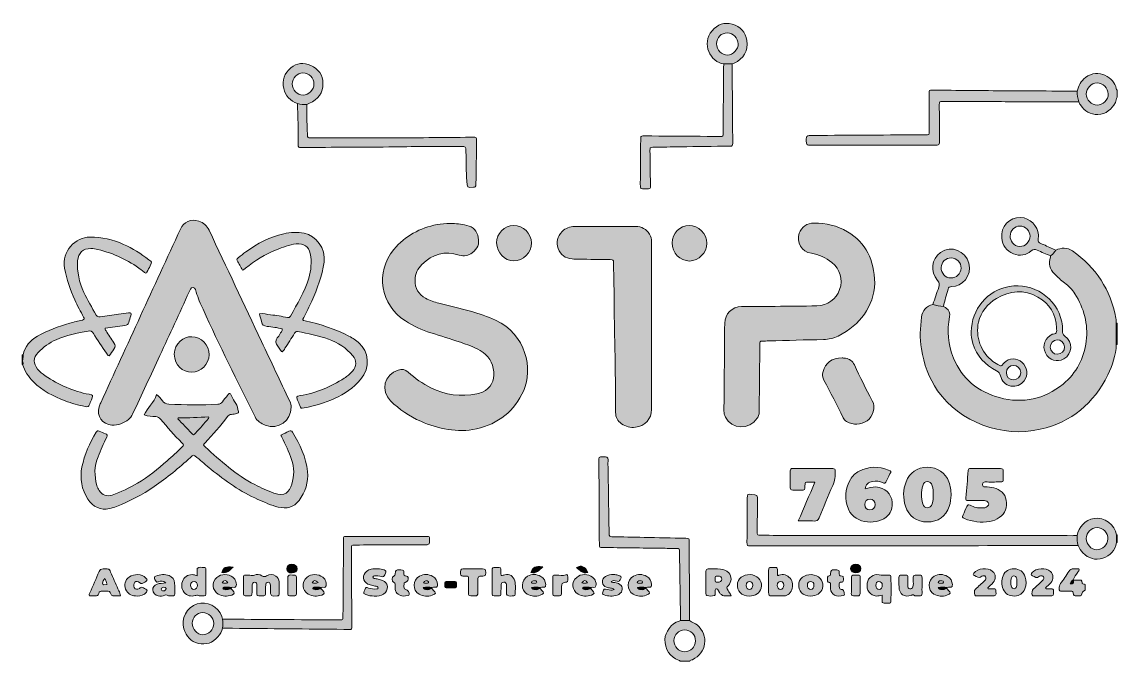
# Model space of a CAD drawing. Header units: millimetres. Extents: x -46 to 187, y -44 to 92.
import ezdxf

# ---------------------------------------------------------------- set-up
doc = ezdxf.new("R2010")
doc.units = ezdxf.units.MM
doc.header["$MEASUREMENT"] = 0
doc.layers.add('Calque 1', color=7, linetype='Continuous')

# ---------------------------------------------------------------- blocks, each defined once
blk = doc.blocks.new('block 2')
at = {"layer": 'Calque 1', "true_color": 0xffffff}
h = blk.add_hatch(color=7, dxfattribs=at)
h.dxf.hatch_style = 2
edge = h.paths.add_edge_path()
edge.add_spline(control_points=[(104.82, 83.27), (104.22, 83.27), (103.62, 83.26), (103.03, 83.26), (100.27, 83.67), (98.17, 87.52), (100.58, 90.35), (101.69, 91.67), (103.12, 92.22), (104.82, 91.73), (106.56, 91.22), (107.68, 90.05), (107.98, 88.23), (108.32, 86.16), (107.22, 84.29), (105.28, 83.47), (105.13, 83.41), (104.98, 83.34), (104.82, 83.27)], knot_values=[0, 0, 0, 0, 1, 1, 1, 2, 2, 2, 3, 3, 3, 4, 4, 4, 5, 5, 5, 6, 6, 6, 6], degree=3, periodic=1)
edge = h.paths.add_edge_path()
edge.add_spline(control_points=[(101.52, 87.57), (101.52, 86.26), (102.6, 85.14), (103.84, 85.16), (105.02, 85.18), (106.13, 86.34), (106.12, 87.55), (106.1, 88.78), (105.03, 89.86), (103.8, 89.88), (102.54, 89.9), (101.52, 88.87), (101.52, 87.57)], knot_values=[0, 0, 0, 0, 1, 1, 1, 2, 2, 2, 3, 3, 3, 4, 4, 4, 4], degree=3, periodic=1)
h = blk.add_hatch(color=7, dxfattribs=at)
h.dxf.hatch_style = 2
edge = h.paths.add_edge_path()
edge.add_spline(control_points=[(14.34, 74.67), (13.68, 74.64), (13.02, 74.6), (12.38, 74.82), (10.85, 75.39), (9.84, 76.45), (9.45, 78.05), (9.02, 79.82), (9.58, 81.29), (10.95, 82.42), (12.23, 83.49), (13.71, 83.67), (15.22, 82.96), (16.83, 82.21), (17.75, 80.93), (17.8, 79.12), (17.84, 77.22), (16.73, 75.61), (14.96, 74.93), (14.75, 74.85), (14.55, 74.76), (14.34, 74.67)], knot_values=[0, 0, 0, 0, 1, 1, 1, 2, 2, 2, 3, 3, 3, 4, 4, 4, 5, 5, 5, 6, 6, 6, 7, 7, 7, 7], degree=3, periodic=1)
edge = h.paths.add_edge_path()
edge.add_spline(control_points=[(13.55, 76.66), (14.78, 76.66), (15.86, 77.73), (15.88, 78.98), (15.91, 80.22), (14.78, 81.38), (13.54, 81.38), (12.32, 81.39), (11.25, 80.27), (11.27, 79.01), (11.28, 77.73), (12.32, 76.67), (13.55, 76.66)], knot_values=[0, 0, 0, 0, 1, 1, 1, 2, 2, 2, 3, 3, 3, 4, 4, 4, 4], degree=3, periodic=1)
h = blk.add_hatch(color=7, dxfattribs=at)
h.dxf.hatch_style = 2
edge = h.paths.add_edge_path()
edge.add_spline(control_points=[(104.82, 83.27), (104.86, 77.83), (104.91, 72.39), (104.95, 66.95), (104.95, 66.78), (104.95, 66.61), (104.95, 66.44), (104.94, 65.82), (104.93, 65.79), (104.29, 65.78), (100.83, 65.73), (97.36, 65.7), (93.89, 65.64), (91.92, 65.62), (89.94, 65.57), (87.97, 65.53), (87.35, 65.52), (87.34, 65.51), (87.35, 64.85), (87.37, 62.48), (87.41, 60.12), (87.45, 57.75), (87.45, 57.55), (87.45, 57.35), (87.47, 57.16), (87.49, 56.82), (87.32, 56.7), (87.01, 56.71), (86.81, 56.71), (86.62, 56.69), (86.42, 56.69), (85.28, 56.64), (85.28, 56.64), (85.29, 57.82), (85.33, 60.92), (85.35, 64.02), (85.38, 67.12), (85.38, 67.26), (85.39, 67.4), (85.38, 67.54), (85.37, 67.84), (85.52, 67.94), (85.8, 67.94), (86.45, 67.93), (87.1, 67.94), (87.75, 67.94), (91.67, 67.91), (95.59, 67.89), (99.51, 67.86), (100.41, 67.86), (101.31, 67.85), (102.21, 67.85), (102.9, 67.85), (102.91, 67.86), (102.91, 68.54), (102.93, 71.16), (102.94, 73.79), (102.96, 76.41), (102.98, 78.69), (103, 80.98), (103.03, 83.26), (103.62, 83.26), (104.22, 83.27), (104.82, 83.27)], knot_values=[0, 0, 0, 0, 1, 1, 1, 2, 2, 2, 3, 3, 3, 4, 4, 4, 5, 5, 5, 6, 6, 6, 7, 7, 7, 8, 8, 8, 9, 9, 9, 10, 10, 10, 11, 11, 11, 12, 12, 12, 13, 13, 13, 14, 14, 14, 15, 15, 15, 16, 16, 16, 17, 17, 17, 18, 18, 18, 19, 19, 19, 20, 20, 20, 21, 21, 21, 21], degree=3, periodic=1)
h = blk.add_hatch(color=7, dxfattribs=at)
h.dxf.hatch_style = 2
edge = h.paths.add_edge_path()
edge.add_spline(control_points=[(186.7, 76.17), (186.42, 75.86), (186.53, 75.43), (186.35, 75.07), (185.56, 73.54), (184.34, 72.61), (182.63, 72.53), (181.01, 72.45), (179.76, 73.22), (178.9, 74.59), (178.78, 74.78), (178.68, 74.98), (178.57, 75.18), (178.3, 75.92), (178.19, 76.69), (178.24, 77.48), (178.48, 78.64), (178.99, 79.63), (179.96, 80.37), (182.77, 82.5), (186.07, 80.29), (186.53, 78.05), (186.56, 77.91), (186.55, 77.76), (186.7, 77.69), (186.7, 77.18), (186.7, 76.68), (186.7, 76.17)], knot_values=[0, 0, 0, 0, 1, 1, 1, 2, 2, 2, 3, 3, 3, 4, 4, 4, 5, 5, 5, 6, 6, 6, 7, 7, 7, 8, 8, 8, 9, 9, 9, 9], degree=3, periodic=1)
edge = h.paths.add_edge_path()
edge.add_spline(control_points=[(184.82, 76.91), (184.8, 78.13), (183.68, 79.22), (182.45, 79.22), (181.22, 79.22), (180.12, 78.09), (180.15, 76.87), (180.19, 75.61), (181.26, 74.51), (182.46, 74.5), (183.69, 74.49), (184.83, 75.66), (184.82, 76.91)], knot_values=[0, 0, 0, 0, 1, 1, 1, 2, 2, 2, 3, 3, 3, 4, 4, 4, 4], degree=3, periodic=1)
h = blk.add_hatch(color=7, dxfattribs=at)
h.dxf.hatch_style = 2
edge = h.paths.add_edge_path()
edge.add_spline(control_points=[(178.24, 77.48), (178.19, 76.69), (178.3, 75.92), (178.57, 75.18), (174.37, 75.19), (170.17, 75.2), (165.97, 75.22), (163.91, 75.23), (161.85, 75.25), (159.79, 75.26), (156.4, 75.27), (153.02, 75.29), (149.64, 75.3), (148.91, 75.31), (148.89, 75.3), (148.89, 74.55), (148.89, 72.38), (148.92, 70.21), (148.93, 68.04), (148.93, 67.53), (148.91, 67.02), (148.91, 66.51), (148.91, 66.18), (148.79, 65.97), (148.41, 66.01), (148.33, 66.02), (148.24, 66.01), (148.16, 66.01), (139.25, 66.01), (130.33, 66.01), (121.42, 66.01), (121.31, 66.01), (121.19, 66.02), (121.08, 66.01), (120.81, 66), (120.69, 66.09), (120.65, 66.39), (120.48, 68.03), (120.5, 68.05), (122.17, 68.06), (130.1, 68.1), (138.02, 68.15), (145.95, 68.19), (146.09, 68.19), (146.23, 68.19), (146.37, 68.19), (146.61, 68.19), (146.74, 68.28), (146.74, 68.54), (146.73, 68.73), (146.74, 68.93), (146.74, 69.13), (146.74, 71.75), (146.74, 74.37), (146.74, 77), (146.74, 77.68), (146.75, 77.7), (147.44, 77.69), (152.74, 77.65), (158.04, 77.59), (163.34, 77.55), (166.5, 77.53), (169.66, 77.53), (172.82, 77.51), (174.63, 77.5), (176.43, 77.49), (178.24, 77.48)], knot_values=[0, 0, 0, 0, 1, 1, 1, 2, 2, 2, 3, 3, 3, 4, 4, 4, 5, 5, 5, 6, 6, 6, 7, 7, 7, 8, 8, 8, 9, 9, 9, 10, 10, 10, 11, 11, 11, 12, 12, 12, 13, 13, 13, 14, 14, 14, 15, 15, 15, 16, 16, 16, 17, 17, 17, 18, 18, 18, 19, 19, 19, 20, 20, 20, 21, 21, 21, 22, 22, 22, 22], degree=3, periodic=1)
h = blk.add_hatch(color=7, dxfattribs=at)
h.dxf.hatch_style = 2
edge = h.paths.add_edge_path()
edge.add_spline(control_points=[(14.34, 74.67), (14.37, 73.04), (14.39, 71.41), (14.42, 69.77), (14.43, 69.24), (14.48, 68.7), (14.51, 68.17), (14.54, 67.55), (14.54, 67.53), (15.2, 67.53), (17.51, 67.53), (19.82, 67.54), (22.13, 67.54), (28.19, 67.55), (34.26, 67.52), (40.32, 67.59), (43.28, 67.63), (46.24, 67.62), (49.2, 67.67), (49.36, 67.68), (49.53, 67.68), (49.7, 67.67), (50.44, 67.66), (50.44, 67.66), (50.44, 66.91), (50.43, 64.52), (50.41, 62.12), (50.39, 59.72), (50.38, 58.99), (50.32, 58.26), (50.31, 57.53), (50.3, 57.18), (50.19, 57.04), (49.82, 57.02), (48.41, 56.97), (48.45, 56.96), (48.37, 58.33), (48.23, 60.41), (48.26, 62.5), (48.2, 64.58), (48.2, 64.61), (48.2, 64.64), (48.2, 64.67), (48.16, 65.68), (48.16, 65.69), (47.15, 65.68), (42.44, 65.67), (37.73, 65.72), (33.02, 65.62), (26.48, 65.49), (19.94, 65.56), (13.4, 65.49), (13.29, 65.49), (13.18, 65.49), (13.06, 65.48), (12.66, 65.44), (12.53, 65.64), (12.53, 66.03), (12.53, 67.44), (12.52, 68.85), (12.5, 70.26), (12.47, 71.78), (12.42, 73.3), (12.38, 74.82), (13.02, 74.6), (13.68, 74.64), (14.34, 74.67)], knot_values=[0, 0, 0, 0, 1, 1, 1, 2, 2, 2, 3, 3, 3, 4, 4, 4, 5, 5, 5, 6, 6, 6, 7, 7, 7, 8, 8, 8, 9, 9, 9, 10, 10, 10, 11, 11, 11, 12, 12, 12, 13, 13, 13, 14, 14, 14, 15, 15, 15, 16, 16, 16, 17, 17, 17, 18, 18, 18, 19, 19, 19, 20, 20, 20, 21, 21, 21, 22, 22, 22, 22], degree=3, periodic=1)
h = blk.add_hatch(color=7, dxfattribs=at)
h.dxf.hatch_style = 2
edge = h.paths.add_edge_path()
edge.add_spline(control_points=[(11.03, 10.24), (11.03, 7.22), (8.33, 5.38), (5.53, 6.4), (4.61, 6.74), (3.81, 7.25), (3.36, 8.17), (-0.41, 15.76), (-4.21, 23.34), (-7.72, 31.06), (-8.26, 32.24), (-8.79, 33.42), (-9.15, 34.67), (-9.26, 35.07), (-9.35, 35.62), (-9.82, 35.66), (-10.35, 35.71), (-10.5, 35.15), (-10.68, 34.75), (-12.69, 30.22), (-14.8, 25.73), (-16.88, 21.23), (-18.82, 17.07), (-20.76, 12.91), (-22.69, 8.74), (-22.9, 8.29), (-23.18, 7.93), (-23.56, 7.63), (-24.6, 6.82), (-25.75, 6.35), (-27.08, 6.43), (-29.12, 6.55), (-30.38, 8.33), (-29.82, 10.3), (-29.74, 10.59), (-29.61, 10.88), (-29.48, 11.16), (-23.84, 23.47), (-18.19, 35.79), (-12.54, 48.1), (-11.83, 49.65), (-10.27, 50.36), (-8.64, 49.84), (-7.62, 49.51), (-6.9, 48.87), (-6.43, 47.88), (-2.72, 39.98), (1.01, 32.08), (4.73, 24.19), (6.73, 19.96), (8.72, 15.73), (10.72, 11.5), (10.93, 11.06), (11.08, 10.62), (11.03, 10.24)], knot_values=[0, 0, 0, 0, 1, 1, 1, 2, 2, 2, 3, 3, 3, 4, 4, 4, 5, 5, 5, 6, 6, 6, 7, 7, 7, 8, 8, 8, 9, 9, 9, 10, 10, 10, 11, 11, 11, 12, 12, 12, 13, 13, 13, 14, 14, 14, 15, 15, 15, 16, 16, 16, 17, 17, 17, 18, 18, 18, 18], degree=3, periodic=1)
h = blk.add_hatch(color=7, dxfattribs=at)
h.dxf.hatch_style = 2
edge = h.paths.add_edge_path()
edge.add_spline(control_points=[(44.93, 49.31), (45.99, 49.34), (47.18, 49.16), (48.38, 48.92), (49.81, 48.63), (50.56, 47.69), (50.84, 46.35), (51.13, 45.01), (50.63, 43.9), (49.54, 43.09), (48.73, 42.49), (47.85, 42.27), (46.78, 42.61), (43.75, 43.56), (41.1, 42.79), (38.85, 40.61), (37.93, 39.72), (37.44, 38.59), (37.39, 37.29), (37.33, 35.52), (38.14, 34.26), (39.62, 33.4), (40.5, 32.89), (41.48, 32.59), (42.47, 32.34), (44.7, 31.76), (46.95, 31.22), (49.19, 30.65), (51.02, 30.18), (52.78, 29.51), (54.51, 28.73), (60.97, 25.81), (62.53, 18.26), (60.49, 13.78), (58.5, 9.42), (55.13, 6.64), (50.45, 5.62), (46.33, 4.73), (42.38, 5.57), (38.58, 7.22), (36.18, 8.27), (34.05, 9.74), (32.17, 11.57), (29.97, 13.7), (30.84, 17.23), (33.79, 18.1), (34.59, 18.34), (35.25, 18.32), (35.94, 17.67), (37.37, 16.35), (38.99, 15.25), (40.73, 14.36), (43.83, 12.78), (47.11, 12.41), (50.51, 13.05), (50.92, 13.12), (51.33, 13.27), (51.71, 13.44), (53.55, 14.27), (54.31, 15.84), (54.12, 17.77), (53.92, 19.75), (52.98, 21.27), (51.22, 22.27), (49.89, 23.02), (48.46, 23.56), (47.02, 24.04), (44.93, 24.73), (42.84, 25.4), (40.74, 26.04), (38.81, 26.63), (37.02, 27.49), (35.32, 28.57), (29.99, 31.95), (28.86, 38.93), (32.89, 43.8), (35.28, 46.7), (38.42, 48.36), (42.08, 49.09), (42.97, 49.27), (43.87, 49.31), (44.93, 49.31)], knot_values=[0, 0, 0, 0, 1, 1, 1, 2, 2, 2, 3, 3, 3, 4, 4, 4, 5, 5, 5, 6, 6, 6, 7, 7, 7, 8, 8, 8, 9, 9, 9, 10, 10, 10, 11, 11, 11, 12, 12, 12, 13, 13, 13, 14, 14, 14, 15, 15, 15, 16, 16, 16, 17, 17, 17, 18, 18, 18, 19, 19, 19, 20, 20, 20, 21, 21, 21, 22, 22, 22, 23, 23, 23, 24, 24, 24, 25, 25, 25, 26, 26, 26, 27, 27, 27, 27], degree=3, periodic=1)
h = blk.add_hatch(color=7, dxfattribs=at)
h.dxf.hatch_style = 2
edge = h.paths.add_edge_path()
edge.add_spline(control_points=[(62.13, 45.17), (62.14, 43.1), (60.4, 41.34), (58.39, 41.35), (56.44, 41.37), (54.75, 43.13), (54.73, 45.17), (54.71, 47.14), (56.4, 48.9), (58.34, 48.92), (60.37, 48.95), (62.13, 47.21), (62.13, 45.17)], knot_values=[0, 0, 0, 0, 1, 1, 1, 2, 2, 2, 3, 3, 3, 4, 4, 4, 4], degree=3, periodic=1)
h = blk.add_hatch(color=7, dxfattribs=at)
h.dxf.hatch_style = 2
edge = h.paths.add_edge_path()
edge.add_spline(control_points=[(135.15, 36.64), (134.91, 31.59), (132.15, 27.81), (127.38, 25.37), (126.41, 24.87), (125.39, 24.64), (124.29, 24.62), (120.4, 24.55), (116.52, 24.43), (112.63, 24.33), (112.15, 24.32), (111.67, 24.28), (111.19, 24.27), (110.83, 24.27), (110.71, 24.12), (110.71, 23.76), (110.72, 22.63), (110.7, 21.51), (110.69, 20.38), (110.65, 16.63), (110.6, 12.88), (110.57, 9.13), (110.56, 8.65), (110.43, 8.26), (110.17, 7.87), (108.43, 5.32), (104.75, 5.45), (103.39, 8.12), (103.18, 8.53), (103.07, 8.95), (103.08, 9.41), (103.13, 14.49), (103.18, 19.56), (103.22, 24.64), (103.23, 25.79), (103.23, 26.95), (103.24, 28.1), (103.25, 30.05), (104.81, 31.61), (106.8, 31.63), (109.2, 31.66), (111.59, 31.65), (113.99, 31.68), (116.95, 31.71), (119.91, 31.74), (122.87, 31.79), (125.11, 31.83), (126.96, 33.18), (127.69, 35.27), (128.45, 37.44), (127.84, 39.56), (126.02, 41.03), (124.75, 42.05), (123.32, 42.76), (121.68, 42.99), (119.63, 43.27), (118.38, 45.33), (119.1, 47.24), (119.59, 48.55), (120.82, 49.41), (122.22, 49.42), (124.75, 49.42), (127.16, 48.89), (129.33, 47.57), (133.27, 45.19), (135.05, 41.58), (135.15, 36.64)], knot_values=[0, 0, 0, 0, 1, 1, 1, 2, 2, 2, 3, 3, 3, 4, 4, 4, 5, 5, 5, 6, 6, 6, 7, 7, 7, 8, 8, 8, 9, 9, 9, 10, 10, 10, 11, 11, 11, 12, 12, 12, 13, 13, 13, 14, 14, 14, 15, 15, 15, 16, 16, 16, 17, 17, 17, 18, 18, 18, 19, 19, 19, 20, 20, 20, 21, 21, 21, 22, 22, 22, 22], degree=3, periodic=1)
h = blk.add_hatch(color=7, dxfattribs=at)
h.dxf.hatch_style = 2
edge = h.paths.add_edge_path()
edge.add_spline(control_points=[(173.68, 43.65), (173.35, 43.23), (173.12, 42.72), (172.61, 42.47), (171.59, 42.73), (170.68, 43.25), (169.73, 43.66), (169.22, 43.89), (168.89, 43.86), (168.46, 43.49), (167.34, 42.51), (166.01, 42.34), (164.66, 42.87), (163.17, 43.46), (162.33, 44.65), (162.17, 46.23), (161.93, 48.67), (163.82, 50.69), (166.21, 50.6), (168.12, 50.53), (169.87, 48.81), (169.96, 46.9), (169.97, 46.76), (169.96, 46.62), (169.97, 46.48), (169.99, 46.11), (169.77, 45.7), (169.96, 45.4), (170.19, 45.05), (170.68, 45), (171.06, 44.82), (171.93, 44.42), (172.81, 44.04), (173.68, 43.65)], knot_values=[0, 0, 0, 0, 1, 1, 1, 2, 2, 2, 3, 3, 3, 4, 4, 4, 5, 5, 5, 6, 6, 6, 7, 7, 7, 8, 8, 8, 9, 9, 9, 10, 10, 10, 11, 11, 11, 11], degree=3, periodic=1)
edge = h.paths.add_edge_path()
edge.add_spline(control_points=[(163.98, 46.64), (163.89, 45.68), (164.65, 44.47), (166.04, 44.42), (167.16, 44.38), (168.19, 45.45), (168.21, 46.6), (168.22, 47.72), (167.18, 48.76), (166.03, 48.76), (164.87, 48.76), (163.98, 47.85), (163.98, 46.64)], knot_values=[0, 0, 0, 0, 1, 1, 1, 2, 2, 2, 3, 3, 3, 4, 4, 4, 4], degree=3, periodic=1)
h = blk.add_hatch(color=7, dxfattribs=at)
h.dxf.hatch_style = 2
edge = h.paths.add_edge_path()
edge.add_spline(control_points=[(4.28, 30.08), (5.13, 30.23), (5.9, 29.98), (6.67, 29.89), (7.87, 29.75), (9.06, 29.53), (10.26, 29.33), (10.53, 29.29), (10.74, 29.3), (10.89, 29.59), (12.32, 32.21), (13.9, 34.76), (14.76, 37.65), (15.28, 39.37), (15.42, 41.13), (15.09, 42.91), (14.81, 44.43), (13.7, 45.11), (12.09, 44.96), (10.62, 44.82), (9.26, 44.25), (7.89, 43.73), (5.47, 42.8), (3.31, 41.43), (1.31, 39.79), (1.14, 39.65), (1, 39.46), (0.68, 39.41), (0.31, 40.07), (-0.08, 40.75), (-0.46, 41.43), (-0.6, 41.69), (-0.43, 41.86), (-0.25, 42), (0.31, 42.44), (0.85, 42.89), (1.42, 43.3), (3.88, 45.04), (6.48, 46.49), (9.46, 47.12), (10.9, 47.43), (12.35, 47.56), (13.81, 47.25), (16.29, 46.73), (18.46, 44.02), (18.02, 41.07), (17.58, 38.16), (16.63, 35.44), (15.43, 32.79), (14.9, 31.61), (14.27, 30.47), (13.7, 29.31), (13.42, 28.76), (13.43, 28.74), (14.03, 28.61), (17.26, 27.87), (20.4, 26.89), (23.33, 25.33), (24.11, 24.92), (24.84, 24.45), (25.5, 23.87), (27.44, 22.19), (28.03, 18.65), (25.81, 16.09), (24.27, 14.31), (22.38, 13.01), (20.25, 12.05), (18.18, 11.12), (16.02, 10.49), (13.8, 10.06), (13.13, 9.93), (13.11, 9.94), (12.86, 10.55), (12.7, 10.94), (12.56, 11.34), (12.41, 11.74), (12.12, 12.52), (12.11, 12.54), (12.97, 12.68), (16.37, 13.21), (19.44, 14.56), (22.32, 16.4), (22.97, 16.81), (23.56, 17.28), (24.06, 17.86), (24.97, 18.91), (25.03, 20.1), (24.14, 21.17), (22.75, 22.82), (20.99, 23.97), (18.96, 24.7), (16.83, 25.46), (14.62, 25.88), (12.41, 26.33), (12.03, 26.41), (11.91, 26.21), (11.76, 25.96), (11.08, 24.89), (10.4, 23.82), (9.72, 22.75), (9.63, 22.6), (9.54, 22.46), (9.44, 22.33), (9.15, 21.94), (9.11, 21.94), (8.83, 22.3), (8.82, 22.32), (8.8, 22.34), (8.79, 22.37), (8.45, 22.95), (7.83, 23.43), (7.76, 24.09), (7.7, 24.74), (8.36, 25.2), (8.64, 25.78), (8.81, 26.13), (9.13, 26.4), (9.15, 26.88), (8.08, 27.17), (6.99, 27.31), (5.91, 27.41), (5.2, 27.48), (4.85, 27.74), (4.72, 28.44), (4.62, 28.98), (4.43, 29.51), (4.28, 30.08)], knot_values=[0, 0, 0, 0, 1, 1, 1, 2, 2, 2, 3, 3, 3, 4, 4, 4, 5, 5, 5, 6, 6, 6, 7, 7, 7, 8, 8, 8, 9, 9, 9, 10, 10, 10, 11, 11, 11, 12, 12, 12, 13, 13, 13, 14, 14, 14, 15, 15, 15, 16, 16, 16, 17, 17, 17, 18, 18, 18, 19, 19, 19, 20, 20, 20, 21, 21, 21, 22, 22, 22, 23, 23, 23, 24, 24, 24, 25, 25, 25, 26, 26, 26, 27, 27, 27, 28, 28, 28, 29, 29, 29, 30, 30, 30, 31, 31, 31, 32, 32, 32, 33, 33, 33, 34, 34, 34, 35, 35, 35, 36, 36, 36, 37, 37, 37, 38, 38, 38, 39, 39, 39, 40, 40, 40, 41, 41, 41, 42, 42, 42, 42], degree=3, periodic=1)
h = blk.add_hatch(color=7, dxfattribs=at)
h.dxf.hatch_style = 2
edge = h.paths.add_edge_path()
edge.add_spline(control_points=[(87.69, 27.42), (87.69, 21.53), (87.69, 15.64), (87.69, 9.74), (87.69, 7.75), (86.26, 6.16), (84.26, 5.95), (83.18, 5.83), (82.18, 6.07), (81.3, 6.71), (80.48, 7.3), (80.04, 8.02), (80.04, 9.12), (80.02, 14.53), (79.95, 19.94), (79.83, 25.35), (79.75, 29.05), (79.75, 32.74), (79.68, 36.43), (79.65, 37.95), (79.62, 39.47), (79.58, 41), (79.57, 41.61), (79.56, 41.62), (78.89, 41.63), (76.69, 41.66), (74.49, 41.69), (72.29, 41.72), (71.79, 41.73), (71.28, 41.74), (70.77, 41.78), (69.35, 41.9), (68.32, 42.59), (67.83, 43.96), (67.34, 45.33), (67.62, 46.57), (68.66, 47.61), (69.4, 48.34), (70.32, 48.67), (71.35, 48.67), (75.66, 48.68), (79.98, 48.68), (84.29, 48.67), (85.56, 48.67), (86.59, 48.16), (87.27, 47.05), (87.59, 46.53), (87.7, 45.97), (87.7, 45.36), (87.69, 39.38), (87.69, 33.4), (87.69, 27.42)], knot_values=[0, 0, 0, 0, 1, 1, 1, 2, 2, 2, 3, 3, 3, 4, 4, 4, 5, 5, 5, 6, 6, 6, 7, 7, 7, 8, 8, 8, 9, 9, 9, 10, 10, 10, 11, 11, 11, 12, 12, 12, 13, 13, 13, 14, 14, 14, 15, 15, 15, 16, 16, 16, 17, 17, 17, 17], degree=3, periodic=1)
h = blk.add_hatch(color=7, dxfattribs=at)
h.dxf.hatch_style = 2
edge = h.paths.add_edge_path()
edge.add_spline(control_points=[(92.07, 45.18), (92.07, 47.2), (93.71, 48.89), (95.68, 48.9), (97.7, 48.9), (99.46, 47.14), (99.45, 45.11), (99.44, 43.09), (97.73, 41.35), (95.75, 41.33), (93.74, 41.32), (92.06, 43.07), (92.07, 45.18)], knot_values=[0, 0, 0, 0, 1, 1, 1, 2, 2, 2, 3, 3, 3, 4, 4, 4, 4], degree=3, periodic=1)
h = blk.add_hatch(color=7, dxfattribs=at)
h.dxf.hatch_style = 2
edge = h.paths.add_edge_path()
edge.add_spline(control_points=[(-46.08, 19.31), (-45.99, 19.39), (-45.94, 19.5), (-45.99, 19.61), (-46.24, 20.19), (-45.93, 20.77), (-45.95, 21.34), (-45.63, 23.18), (-44.52, 24.42), (-42.95, 25.32), (-40.79, 26.57), (-38.46, 27.41), (-36.07, 28.09), (-35.18, 28.35), (-34.27, 28.57), (-33.37, 28.77), (-32.96, 28.86), (-32.93, 29.03), (-33.11, 29.36), (-33.76, 30.57), (-34.42, 31.79), (-34.98, 33.05), (-35.93, 35.22), (-36.71, 37.44), (-37.15, 39.79), (-37.84, 43.47), (-34.82, 46.38), (-31.76, 46.43), (-29.25, 46.46), (-26.9, 45.89), (-24.64, 44.88), (-22.7, 44.01), (-20.91, 42.88), (-19.22, 41.61), (-18.55, 41.11), (-18.56, 41.1), (-18.96, 40.32), (-19.19, 39.87), (-19.43, 39.42), (-19.66, 38.97), (-19.78, 38.74), (-19.94, 38.72), (-20.14, 38.88), (-20.38, 39.07), (-20.63, 39.26), (-20.87, 39.45), (-23.62, 41.57), (-26.72, 42.93), (-30.06, 43.78), (-30.55, 43.9), (-31.06, 43.97), (-31.57, 43.98), (-33.25, 44.02), (-34.26, 43.06), (-34.38, 41.38), (-34.54, 39.02), (-34.08, 36.79), (-33.07, 34.66), (-32.28, 33), (-31.35, 31.42), (-30.43, 29.83), (-30.22, 29.46), (-29.95, 29.42), (-29.59, 29.48), (-28.28, 29.67), (-26.97, 29.87), (-25.66, 30.05), (-24.97, 30.14), (-24.27, 30.22), (-23.56, 30.28), (-22.99, 30.33), (-22.93, 30.24), (-23.09, 29.66), (-23.22, 29.19), (-23.4, 28.75), (-23.5, 28.28), (-23.6, 27.8), (-23.9, 27.67), (-24.34, 27.62), (-25.74, 27.45), (-27.13, 27.25), (-28.5, 27.07), (-28.63, 26.79), (-28.45, 26.65), (-28.35, 26.5), (-27.8, 25.64), (-27.28, 24.77), (-26.69, 23.95), (-26.33, 23.45), (-26.32, 23.07), (-26.69, 22.59), (-27.04, 22.13), (-27.25, 21.56), (-27.67, 21.16), (-28, 21.23), (-28.08, 21.5), (-28.22, 21.7), (-29.21, 23.07), (-30.17, 24.47), (-31.04, 25.92), (-31.32, 26.38), (-31.62, 26.53), (-32.14, 26.43), (-34.46, 25.98), (-36.79, 25.56), (-38.97, 24.58), (-40.43, 23.92), (-41.7, 23), (-42.79, 21.84), (-43.84, 20.72), (-43.87, 19.54), (-42.92, 18.34), (-42.47, 17.76), (-41.88, 17.32), (-41.27, 16.91), (-38.41, 14.97), (-35.32, 13.6), (-31.91, 12.97), (-31.07, 12.81), (-31.07, 12.79), (-31.36, 12.03), (-31.51, 11.66), (-31.65, 11.29), (-31.81, 10.93), (-32.08, 10.27), (-32.13, 10.23), (-32.81, 10.37), (-34.24, 10.67), (-35.66, 11.05), (-37.03, 11.56), (-39.53, 12.5), (-41.87, 13.71), (-43.8, 15.61), (-44.87, 16.67), (-45.62, 17.89), (-46.08, 19.31)], knot_values=[0, 0, 0, 0, 1, 1, 1, 2, 2, 2, 3, 3, 3, 4, 4, 4, 5, 5, 5, 6, 6, 6, 7, 7, 7, 8, 8, 8, 9, 9, 9, 10, 10, 10, 11, 11, 11, 12, 12, 12, 13, 13, 13, 14, 14, 14, 15, 15, 15, 16, 16, 16, 17, 17, 17, 18, 18, 18, 19, 19, 19, 20, 20, 20, 21, 21, 21, 22, 22, 22, 23, 23, 23, 24, 24, 24, 25, 25, 25, 26, 26, 26, 27, 27, 27, 28, 28, 28, 29, 29, 29, 30, 30, 30, 31, 31, 31, 32, 32, 32, 33, 33, 33, 34, 34, 34, 35, 35, 35, 36, 36, 36, 37, 37, 37, 38, 38, 38, 39, 39, 39, 40, 40, 40, 41, 41, 41, 42, 42, 42, 43, 43, 43, 44, 44, 44, 45, 45, 45, 45], degree=3, periodic=1)
h = blk.add_hatch(color=7, dxfattribs=at)
h.dxf.hatch_style = 2
edge = h.paths.add_edge_path()
edge.add_spline(control_points=[(149.78, 31.65), (149.02, 31.74), (148.27, 31.86), (147.53, 32.08), (147.94, 33.31), (148.34, 34.54), (148.78, 35.76), (148.98, 36.31), (148.95, 36.69), (148.53, 37.18), (146.88, 39.1), (147.19, 41.72), (149.13, 43.13), (151.46, 44.8), (154.47, 43.46), (155.19, 40.86), (155.93, 38.2), (153.63, 35.82), (151.53, 35.88), (151.1, 35.89), (150.86, 35.77), (150.75, 35.32), (150.44, 34.09), (150.01, 32.9), (149.78, 31.65)], knot_values=[0, 0, 0, 0, 1, 1, 1, 2, 2, 2, 3, 3, 3, 4, 4, 4, 5, 5, 5, 6, 6, 6, 7, 7, 7, 8, 8, 8, 8], degree=3, periodic=1)
edge = h.paths.add_edge_path()
edge.add_spline(control_points=[(151.33, 37.72), (152.51, 37.7), (153.5, 38.65), (153.52, 39.82), (153.55, 40.97), (152.57, 41.98), (151.41, 42), (150.27, 42.02), (149.32, 41.1), (149.29, 39.95), (149.25, 38.74), (150.17, 37.75), (151.33, 37.72)], knot_values=[0, 0, 0, 0, 1, 1, 1, 2, 2, 2, 3, 3, 3, 4, 4, 4, 4], degree=3, periodic=1)
h = blk.add_hatch(color=7, dxfattribs=at)
h.dxf.hatch_style = 2
edge = h.paths.add_edge_path()
edge.add_spline(control_points=[(186.54, 28.09), (186.54, 26.58), (186.54, 25.07), (186.54, 23.56), (186.43, 21.26), (185.74, 19.12), (184.73, 17.09), (181.72, 11.05), (177.03, 7.06), (170.37, 5.52), (162.26, 3.65), (153.24, 7.04), (148.53, 13.73), (146.65, 16.41), (145.62, 19.43), (145.07, 22.63), (144.68, 24.88), (144.84, 27.13), (145.11, 29.37), (145.29, 30.81), (146.11, 31.72), (147.53, 32.08), (148.27, 31.86), (149.02, 31.74), (149.78, 31.65), (149.97, 31.54), (150.19, 31.46), (150.36, 31.32), (150.94, 30.85), (151.24, 30.3), (151.08, 29.48), (150.52, 26.48), (150.72, 23.52), (151.9, 20.69), (153.75, 16.25), (157.09, 13.47), (161.71, 12.25), (166.68, 10.94), (171.23, 11.89), (175.21, 15.15), (178.08, 17.5), (179.66, 20.61), (180.13, 24.29), (180.61, 27.96), (179.66, 31.27), (177.71, 34.34), (177.14, 35.26), (176.42, 36.05), (175.54, 36.68), (174.75, 37.24), (174.08, 37.92), (173.4, 38.6), (172.38, 39.6), (172.03, 40.76), (172.53, 42.14), (172.57, 42.24), (172.58, 42.36), (172.61, 42.47), (173.12, 42.72), (173.35, 43.23), (173.68, 43.65), (174.25, 43.92), (174.84, 44.06), (175.48, 44.05), (176.12, 44.04), (176.69, 43.88), (177.22, 43.5), (182.19, 39.94), (185.35, 35.22), (186.45, 29.18), (186.52, 28.82), (186.51, 28.45), (186.54, 28.09)], knot_values=[0, 0, 0, 0, 1, 1, 1, 2, 2, 2, 3, 3, 3, 4, 4, 4, 5, 5, 5, 6, 6, 6, 7, 7, 7, 8, 8, 8, 9, 9, 9, 10, 10, 10, 11, 11, 11, 12, 12, 12, 13, 13, 13, 14, 14, 14, 15, 15, 15, 16, 16, 16, 17, 17, 17, 18, 18, 18, 19, 19, 19, 20, 20, 20, 21, 21, 21, 22, 22, 22, 23, 23, 23, 24, 24, 24, 24], degree=3, periodic=1)
h = blk.add_hatch(color=7, dxfattribs=at)
h.dxf.hatch_style = 2
edge = h.paths.add_edge_path()
edge.add_spline(control_points=[(155.7, 26.23), (155.71, 31.11), (159.11, 35.09), (163.78, 35.92), (168.73, 36.8), (173.91, 33.55), (174.93, 28.39), (175.05, 27.79), (175.14, 27.16), (175.08, 26.55), (175.03, 26.01), (175.15, 25.71), (175.6, 25.37), (177.39, 24.05), (177.26, 21.61), (175.38, 20.5), (173.96, 19.67), (172.2, 20.23), (171.45, 21.77), (170.72, 23.28), (171.39, 25.09), (172.91, 25.73), (173.19, 25.85), (173.57, 25.8), (173.74, 26.08), (173.93, 26.38), (173.84, 26.75), (173.83, 27.08), (173.72, 29.99), (172.38, 32.2), (169.88, 33.64), (166.9, 35.37), (163.93, 35.04), (161.06, 33.35), (159.12, 32.2), (157.76, 30.55), (157.23, 28.31), (156.51, 25.25), (157.76, 21.84), (160.3, 19.98), (160.75, 19.65), (161.23, 19.35), (161.74, 19.1), (161.98, 18.98), (162.15, 18.98), (162.31, 19.22), (162.42, 19.39), (162.54, 19.54), (162.68, 19.68), (163.75, 20.73), (165.37, 20.75), (166.51, 19.75), (167.65, 18.75), (167.84, 17.02), (166.93, 15.86), (166.21, 14.95), (165.29, 14.5), (164.12, 14.73), (162.91, 14.96), (162.18, 15.78), (161.91, 16.92), (161.78, 17.46), (161.53, 17.69), (161.08, 17.93), (158.63, 19.21), (156.86, 21.1), (156.04, 23.78), (155.78, 24.63), (155.66, 25.49), (155.7, 26.23)], knot_values=[0, 0, 0, 0, 1, 1, 1, 2, 2, 2, 3, 3, 3, 4, 4, 4, 5, 5, 5, 6, 6, 6, 7, 7, 7, 8, 8, 8, 9, 9, 9, 10, 10, 10, 11, 11, 11, 12, 12, 12, 13, 13, 13, 14, 14, 14, 15, 15, 15, 16, 16, 16, 17, 17, 17, 18, 18, 18, 19, 19, 19, 20, 20, 20, 21, 21, 21, 22, 22, 22, 23, 23, 23, 23], degree=3, periodic=1)
edge = h.paths.add_edge_path()
edge.add_spline(control_points=[(163.15, 17.62), (163.14, 16.71), (163.75, 16.06), (164.63, 16.05), (165.47, 16.04), (166.21, 16.76), (166.2, 17.57), (166.19, 18.4), (165.47, 19.13), (164.64, 19.13), (163.86, 19.14), (163.16, 18.43), (163.15, 17.62)], knot_values=[0, 0, 0, 0, 1, 1, 1, 2, 2, 2, 3, 3, 3, 4, 4, 4, 4], degree=3, periodic=1)
edge = h.paths.add_edge_path()
edge.add_spline(control_points=[(175.53, 23.06), (175.51, 23.9), (174.79, 24.59), (173.93, 24.57), (173.13, 24.55), (172.46, 23.83), (172.48, 23.01), (172.5, 22.18), (173.18, 21.49), (173.99, 21.49), (174.83, 21.49), (175.54, 22.21), (175.53, 23.06)], knot_values=[0, 0, 0, 0, 1, 1, 1, 2, 2, 2, 3, 3, 3, 4, 4, 4, 4], degree=3, periodic=1)
at = {"layer": 'Calque 1', "true_color": 0x64a5d8}
h = blk.add_hatch(color=153, dxfattribs=at)
h.dxf.hatch_style = 2
edge = h.paths.add_edge_path()
edge.add_spline(control_points=[(186.7, 23.54), (186.65, 23.54), (186.6, 23.55), (186.54, 23.56), (186.54, 25.07), (186.54, 26.58), (186.54, 28.09), (186.59, 28.09), (186.65, 28.1), (186.7, 28.11), (186.7, 26.58), (186.7, 25.06), (186.7, 23.54)], knot_values=[0, 0, 0, 0, 1, 1, 1, 2, 2, 2, 3, 3, 3, 4, 4, 4, 4], degree=3, periodic=1)
at = {"layer": 'Calque 1', "true_color": 0xffffff}
h = blk.add_hatch(color=7, dxfattribs=at)
h.dxf.hatch_style = 2
edge = h.paths.add_edge_path()
edge.add_spline(control_points=[(-6.43, 21.4), (-6.45, 19.39), (-8.15, 17.63), (-10.13, 17.66), (-12.01, 17.69), (-13.8, 19.1), (-13.82, 21.5), (-13.83, 23.86), (-11.81, 25.27), (-10.13, 25.23), (-8.09, 25.17), (-6.41, 23.46), (-6.43, 21.4)], knot_values=[0, 0, 0, 0, 1, 1, 1, 2, 2, 2, 3, 3, 3, 4, 4, 4, 4], degree=3, periodic=1)
at = {"layer": 'Calque 1', "true_color": 0xe0edf7}
h = blk.add_hatch(color=254, dxfattribs=at)
h.dxf.hatch_style = 2
edge = h.paths.add_edge_path()
edge.add_spline(control_points=[(-46.08, 19.31), (-46.08, 19.31), (-46.15, 19.3), (-46.15, 19.3), (-46.15, 19.3), (-46.21, 19.31), (-46.21, 19.31), (-46.21, 19.98), (-46.21, 20.66), (-46.21, 21.34), (-46.13, 21.34), (-46.04, 21.34), (-45.95, 21.34), (-45.93, 20.77), (-46.24, 20.19), (-45.99, 19.61), (-45.94, 19.5), (-45.99, 19.39), (-46.08, 19.31)], knot_values=[0, 0, 0, 0, 1, 1, 1, 2, 2, 2, 3, 3, 3, 4, 4, 4, 5, 5, 5, 6, 6, 6, 6], degree=3, periodic=1)
at = {"layer": 'Calque 1', "true_color": 0xffffff}
h = blk.add_hatch(color=7, dxfattribs=at)
h.dxf.hatch_style = 2
edge = h.paths.add_edge_path()
edge.add_spline(control_points=[(128.21, 20.71), (128.36, 20.69), (128.67, 20.69), (128.97, 20.63), (129.8, 20.46), (130.42, 20.09), (130.82, 19.23), (132.02, 16.66), (133.26, 14.08), (134.64, 11.6), (135.39, 10.27), (134.8, 8.13), (133.55, 7.33), (132.11, 6.41), (130.65, 6.37), (129.14, 7.16), (128.79, 7.35), (128.63, 7.66), (128.46, 7.99), (127.1, 10.65), (125.75, 13.31), (124.36, 15.96), (124.03, 16.58), (124, 17.18), (124.16, 17.83), (124.59, 19.59), (126.12, 20.72), (128.21, 20.71)], knot_values=[0, 0, 0, 0, 1, 1, 1, 2, 2, 2, 3, 3, 3, 4, 4, 4, 5, 5, 5, 6, 6, 6, 7, 7, 7, 8, 8, 8, 9, 9, 9, 9], degree=3, periodic=1)
h = blk.add_hatch(color=7, dxfattribs=at)
h.dxf.hatch_style = 2
edge = h.paths.add_edge_path()
edge.add_spline(control_points=[(-20.24, 8.57), (-19.52, 10.1), (-18.15, 11.22), (-17.59, 12.91), (-17.05, 12.52), (-16.7, 12.04), (-16.37, 11.58), (-16.02, 11.1), (-15.58, 10.9), (-15.01, 10.87), (-11.52, 10.68), (-8.02, 10.66), (-4.53, 10.86), (-4.13, 10.88), (-3.84, 11.01), (-3.6, 11.34), (-3.25, 11.81), (-2.88, 12.27), (-2.5, 12.73), (-2.37, 12.9), (-2.28, 13.13), (-2.02, 13.17), (-1.79, 13.06), (-1.77, 12.81), (-1.66, 12.63), (-1.34, 12.1), (-1.12, 11.54), (-0.75, 11.02), (-0.41, 10.55), (-0.34, 9.87), (-0.17, 9.28), (-0.1, 9.02), (-0.29, 8.92), (-0.5, 8.88), (-0.88, 8.8), (-1.27, 8.72), (-1.66, 8.69), (-2.04, 8.67), (-2.28, 8.5), (-2.51, 8.22), (-4, 6.27), (-5.61, 4.42), (-7.29, 2.63), (-7.69, 2.21), (-7.7, 2.18), (-7.26, 1.77), (-3.98, -1.21), (-0.7, -4.18), (3.28, -6.24), (4.6, -6.92), (5.96, -7.56), (7.36, -8.07), (9.66, -8.91), (10.67, -7.84), (11.17, -6.14), (11.69, -4.4), (11.73, -2.64), (11.12, -0.9), (10.56, 0.72), (9.83, 2.28), (9.08, 3.82), (9, 3.97), (8.93, 4.12), (8.85, 4.29), (9.45, 4.57), (10.01, 4.82), (10.56, 5.1), (10.89, 5.27), (11.11, 5.27), (11.32, 4.91), (12.9, 2.31), (14.2, -0.4), (14.5, -3.47), (14.72, -5.75), (14.1, -7.84), (12.7, -9.65), (11.58, -11.11), (10.03, -11.44), (8.3, -11.04), (6.78, -10.69), (5.38, -10.01), (3.96, -9.39), (0.29, -7.77), (-2.94, -5.46), (-6.05, -2.97), (-7.06, -2.16), (-8.02, -1.29), (-9.01, -0.46), (-9.74, 0.16), (-9.74, 0.16), (-10.41, -0.47), (-12.83, -2.72), (-15.38, -4.8), (-18.1, -6.69), (-20.59, -8.42), (-23.29, -9.75), (-26.09, -10.89), (-26.59, -11.09), (-27.11, -11.22), (-27.62, -11.35), (-29.4, -11.81), (-31.17, -10.98), (-32.19, -9.38), (-33.54, -7.26), (-33.96, -4.96), (-33.47, -2.5), (-32.93, 0.16), (-31.83, 2.58), (-30.46, 4.9), (-30.29, 5.18), (-30.12, 5.32), (-29.78, 5.15), (-29.35, 4.93), (-28.91, 4.75), (-28.46, 4.57), (-28.09, 4.42), (-28.02, 4.23), (-28.2, 3.86), (-28.87, 2.49), (-29.46, 1.09), (-30.04, -0.32), (-30.86, -2.33), (-30.89, -4.37), (-30.29, -6.44), (-30.18, -6.82), (-30.03, -7.18), (-29.79, -7.51), (-29.08, -8.51), (-28.25, -8.82), (-27.07, -8.47), (-25.14, -7.89), (-23.39, -6.91), (-21.64, -5.94), (-19.34, -4.66), (-17.35, -2.93), (-15.37, -1.22), (-14.28, -0.28), (-13.23, 0.7), (-12.21, 1.72), (-11.77, 2.17), (-11.77, 2.18), (-12.22, 2.65), (-13.82, 4.25), (-15.32, 5.92), (-16.74, 7.68), (-17.01, 8.01), (-17.31, 8.14), (-17.73, 8.21), (-18.56, 8.35), (-19.42, 8.22), (-20.24, 8.57)], knot_values=[0, 0, 0, 0, 1, 1, 1, 2, 2, 2, 3, 3, 3, 4, 4, 4, 5, 5, 5, 6, 6, 6, 7, 7, 7, 8, 8, 8, 9, 9, 9, 10, 10, 10, 11, 11, 11, 12, 12, 12, 13, 13, 13, 14, 14, 14, 15, 15, 15, 16, 16, 16, 17, 17, 17, 18, 18, 18, 19, 19, 19, 20, 20, 20, 21, 21, 21, 22, 22, 22, 23, 23, 23, 24, 24, 24, 25, 25, 25, 26, 26, 26, 27, 27, 27, 28, 28, 28, 29, 29, 29, 30, 30, 30, 31, 31, 31, 32, 32, 32, 33, 33, 33, 34, 34, 34, 35, 35, 35, 36, 36, 36, 37, 37, 37, 38, 38, 38, 39, 39, 39, 40, 40, 40, 41, 41, 41, 42, 42, 42, 43, 43, 43, 44, 44, 44, 45, 45, 45, 46, 46, 46, 47, 47, 47, 48, 48, 48, 49, 49, 49, 50, 50, 50, 50], degree=3, periodic=1)
edge = h.paths.add_edge_path()
edge.add_spline(control_points=[(-12.97, 7.99), (-13, 7.91), (-13.03, 7.84), (-13.05, 7.76), (-12.09, 6.73), (-11.14, 5.7), (-10.17, 4.69), (-9.76, 4.26), (-9.72, 4.26), (-9.31, 4.71), (-8.38, 5.73), (-7.48, 6.77), (-6.56, 7.8), (-6.48, 7.89), (-6.46, 7.99), (-6.55, 8.15), (-8.67, 8.12), (-10.82, 7.89), (-12.97, 7.99)], knot_values=[0, 0, 0, 0, 1, 1, 1, 2, 2, 2, 3, 3, 3, 4, 4, 4, 5, 5, 5, 6, 6, 6, 6], degree=3, periodic=1)
at = {"layer": 'Calque 1', "true_color": 0xfbfdfe}
h = blk.add_hatch(color=7, dxfattribs=at)
h.dxf.hatch_style = 2
edge = h.paths.add_edge_path()
edge.add_spline(control_points=[(-12.97, 7.99), (-10.82, 7.89), (-8.67, 8.12), (-6.55, 8.15), (-6.46, 7.99), (-6.48, 7.89), (-6.56, 7.8), (-7.48, 6.77), (-8.38, 5.73), (-9.31, 4.71), (-9.72, 4.26), (-9.76, 4.26), (-10.17, 4.69), (-11.14, 5.7), (-12.09, 6.73), (-13.05, 7.76), (-13.03, 7.84), (-13, 7.91), (-12.97, 7.99)], knot_values=[0, 0, 0, 0, 1, 1, 1, 2, 2, 2, 3, 3, 3, 4, 4, 4, 5, 5, 5, 6, 6, 6, 6], degree=3, periodic=1)
at = {"layer": 'Calque 1', "true_color": 0xffffff}
h = blk.add_hatch(color=7, dxfattribs=at)
h.dxf.hatch_style = 2
edge = h.paths.add_edge_path()
edge.add_spline(control_points=[(95.79, -35.19), (95.15, -35.19), (94.5, -35.19), (93.86, -35.18), (93.78, -30.37), (93.71, -25.55), (93.63, -20.73), (93.63, -20.65), (93.63, -20.56), (93.63, -20.48), (93.61, -19.91), (93.59, -19.87), (92.99, -19.86), (91.92, -19.82), (90.85, -19.82), (89.78, -19.8), (85.61, -19.74), (81.44, -19.69), (77.27, -19.63), (76.59, -19.62), (76.59, -19.62), (76.58, -18.92), (76.55, -13), (76.52, -7.09), (76.49, -1.17), (76.49, -1.03), (76.5, -0.89), (76.49, -0.74), (76.49, -0.51), (76.59, -0.37), (76.84, -0.37), (77.29, -0.38), (77.8, -0.25), (78.18, -0.42), (78.65, -0.64), (78.39, -1.23), (78.4, -1.64), (78.48, -5.02), (78.51, -8.4), (78.57, -11.78), (78.6, -13.45), (78.65, -15.11), (78.65, -16.77), (78.66, -17.21), (78.79, -17.36), (79.24, -17.36), (81.52, -17.39), (83.8, -17.44), (86.08, -17.49), (89.04, -17.55), (92, -17.63), (94.96, -17.68), (95.79, -17.69), (95.66, -17.83), (95.67, -18.37), (95.71, -23.98), (95.75, -29.58), (95.79, -35.19)], knot_values=[0, 0, 0, 0, 1, 1, 1, 2, 2, 2, 3, 3, 3, 4, 4, 4, 5, 5, 5, 6, 6, 6, 7, 7, 7, 8, 8, 8, 9, 9, 9, 10, 10, 10, 11, 11, 11, 12, 12, 12, 13, 13, 13, 14, 14, 14, 15, 15, 15, 16, 16, 16, 17, 17, 17, 18, 18, 18, 19, 19, 19, 19], degree=3, periodic=1)
h = blk.add_hatch(color=7, dxfattribs=at)
h.dxf.hatch_style = 2
edge = h.paths.add_edge_path()
edge.add_spline(control_points=[(133.09, -7.18), (133.85, -6.88), (134.6, -6.71), (135.39, -6.76), (137.31, -6.89), (138.71, -8.17), (138.88, -10.03), (138.98, -11.09), (138.66, -12.03), (137.94, -12.83), (136.1, -14.92), (130.97, -14.84), (129.58, -11.5), (128.68, -9.34), (128.81, -7.2), (129.98, -5.16), (130.42, -4.38), (131.07, -3.79), (131.86, -3.38), (133.89, -2.35), (135.97, -2.31), (138.07, -3.15), (138.69, -3.39), (138.68, -3.42), (138.4, -3.99), (138.11, -4.57), (137.8, -5.13), (137.52, -5.72), (137.37, -6.02), (137.22, -6.06), (136.93, -5.89), (136.24, -5.49), (135.47, -5.47), (134.71, -5.57), (133.81, -5.7), (133.23, -6.27), (133.09, -7.18)], knot_values=[0, 0, 0, 0, 1, 1, 1, 2, 2, 2, 3, 3, 3, 4, 4, 4, 5, 5, 5, 6, 6, 6, 7, 7, 7, 8, 8, 8, 9, 9, 9, 10, 10, 10, 11, 11, 11, 12, 12, 12, 12], degree=3, periodic=1)
edge = h.paths.add_edge_path()
edge.add_spline(control_points=[(134.14, -11.63), (134.77, -11.62), (135.24, -11.15), (135.25, -10.51), (135.26, -9.86), (134.8, -9.38), (134.16, -9.36), (133.48, -9.34), (133.01, -9.82), (133.02, -10.52), (133.03, -11.17), (133.49, -11.63), (134.14, -11.63)], knot_values=[0, 0, 0, 0, 1, 1, 1, 2, 2, 2, 3, 3, 3, 4, 4, 4, 4], degree=3, periodic=1)
h = blk.add_hatch(color=7, dxfattribs=at)
h.dxf.hatch_style = 2
edge = h.paths.add_edge_path()
edge.add_spline(control_points=[(118.9, -13.99), (120.09, -11.21), (121.22, -8.56), (122.42, -5.76), (121.75, -5.76), (121.18, -5.76), (120.61, -5.76), (120.44, -5.76), (120.35, -5.86), (120.34, -6.02), (120.32, -6.16), (120.33, -6.3), (120.32, -6.44), (120.32, -7.5), (120.44, -7.4), (119.3, -7.41), (118.77, -7.41), (118.23, -7.39), (117.7, -7.41), (117.36, -7.42), (117.17, -7.33), (117.17, -6.94), (117.19, -5.73), (117.19, -4.52), (117.17, -3.31), (117.17, -2.93), (117.35, -2.84), (117.69, -2.84), (120.53, -2.85), (123.38, -2.85), (126.22, -2.84), (126.64, -2.84), (126.73, -3.01), (126.74, -3.39), (126.77, -4.44), (126.67, -5.43), (126.22, -6.43), (125.2, -8.71), (124.25, -11.02), (123.31, -13.34), (123.1, -13.85), (122.83, -14.01), (122.31, -14), (121.22, -13.96), (120.13, -13.99), (118.9, -13.99)], knot_values=[0, 0, 0, 0, 1, 1, 1, 2, 2, 2, 3, 3, 3, 4, 4, 4, 5, 5, 5, 6, 6, 6, 7, 7, 7, 8, 8, 8, 9, 9, 9, 10, 10, 10, 11, 11, 11, 12, 12, 12, 13, 13, 13, 14, 14, 14, 15, 15, 15, 15], degree=3, periodic=1)
h = blk.add_hatch(color=7, dxfattribs=at)
h.dxf.hatch_style = 2
edge = h.paths.add_edge_path()
edge.add_spline(control_points=[(151.41, -8.49), (151.36, -9.24), (151.31, -10.08), (151.02, -10.89), (150.28, -13.03), (148.6, -14.22), (146.34, -14.21), (144.09, -14.21), (142.37, -12.99), (141.69, -10.86), (141.14, -9.11), (141.15, -7.36), (141.81, -5.64), (142.57, -3.69), (144.23, -2.58), (146.34, -2.57), (148.46, -2.56), (150.18, -3.71), (150.94, -5.67), (151.28, -6.55), (151.38, -7.47), (151.41, -8.49)], knot_values=[0, 0, 0, 0, 1, 1, 1, 2, 2, 2, 3, 3, 3, 4, 4, 4, 5, 5, 5, 6, 6, 6, 7, 7, 7, 7], degree=3, periodic=1)
edge = h.paths.add_edge_path()
edge.add_spline(control_points=[(147.61, -8.4), (147.63, -7.75), (147.6, -7.1), (147.38, -6.48), (147.18, -5.91), (146.8, -5.6), (146.36, -5.6), (145.91, -5.6), (145.55, -5.89), (145.36, -6.49), (144.97, -7.76), (144.98, -9.04), (145.36, -10.31), (145.54, -10.94), (145.87, -11.18), (146.36, -11.18), (146.84, -11.18), (147.18, -10.91), (147.38, -10.32), (147.59, -9.7), (147.63, -9.05), (147.61, -8.4)], knot_values=[0, 0, 0, 0, 1, 1, 1, 2, 2, 2, 3, 3, 3, 4, 4, 4, 5, 5, 5, 6, 6, 6, 7, 7, 7, 7], degree=3, periodic=1)
h = blk.add_hatch(color=7, dxfattribs=at)
h.dxf.hatch_style = 2
edge = h.paths.add_edge_path()
edge.add_spline(control_points=[(158.81, -2.85), (159.86, -2.85), (160.9, -2.86), (161.94, -2.84), (162.34, -2.83), (162.5, -2.96), (162.48, -3.37), (162.45, -3.91), (162.48, -4.44), (162.47, -4.98), (162.46, -5.68), (162.46, -5.69), (161.79, -5.69), (160.74, -5.7), (159.7, -5.71), (158.66, -5.69), (158.26, -5.68), (158.13, -5.84), (158.11, -6.23), (158.08, -6.66), (158.24, -6.78), (158.63, -6.76), (159.26, -6.72), (159.88, -6.8), (160.48, -6.95), (161.86, -7.31), (162.88, -8.09), (163.13, -9.57), (163.39, -11.09), (162.93, -12.36), (161.65, -13.28), (161.05, -13.71), (160.36, -13.96), (159.63, -14.08), (157.78, -14.39), (155.98, -14.19), (154.24, -13.48), (153.7, -13.26), (153.7, -13.24), (153.95, -12.69), (154.21, -12.1), (154.5, -11.52), (154.75, -10.92), (154.9, -10.56), (155.05, -10.45), (155.44, -10.65), (156.25, -11.07), (157.13, -11.25), (158.05, -11.22), (158.42, -11.21), (158.79, -11.18), (159.09, -10.94), (159.55, -10.58), (159.49, -10.05), (158.97, -9.79), (158.66, -9.63), (158.32, -9.62), (157.98, -9.62), (157.02, -9.62), (156.07, -9.63), (155.11, -9.62), (154.54, -9.61), (154.51, -9.6), (154.55, -9.06), (154.7, -7.13), (154.88, -5.19), (155.03, -3.26), (155.06, -2.91), (155.22, -2.84), (155.52, -2.84), (156.62, -2.85), (157.71, -2.85), (158.81, -2.85)], knot_values=[0, 0, 0, 0, 1, 1, 1, 2, 2, 2, 3, 3, 3, 4, 4, 4, 5, 5, 5, 6, 6, 6, 7, 7, 7, 8, 8, 8, 9, 9, 9, 10, 10, 10, 11, 11, 11, 12, 12, 12, 13, 13, 13, 14, 14, 14, 15, 15, 15, 16, 16, 16, 17, 17, 17, 18, 18, 18, 19, 19, 19, 20, 20, 20, 21, 21, 21, 22, 22, 22, 23, 23, 23, 24, 24, 24, 24], degree=3, periodic=1)
h = blk.add_hatch(color=7, dxfattribs=at)
h.dxf.hatch_style = 2
edge = h.paths.add_edge_path()
edge.add_spline(control_points=[(178.43, -19.23), (177.02, -19.23), (175.61, -19.23), (174.2, -19.23), (154.12, -19.25), (134.04, -19.28), (113.95, -19.3), (112.23, -19.3), (110.51, -19.3), (108.79, -19.29), (107.99, -19.28), (107.98, -19.27), (107.98, -18.51), (108, -15.38), (108.02, -12.25), (108.04, -9.12), (108.05, -8.29), (108.11, -8.25), (108.91, -8.33), (110.23, -8.45), (110.22, -8.45), (110.21, -9.79), (110.19, -11.91), (110.18, -14.02), (110.16, -16.13), (110.16, -17.02), (110.16, -17.04), (111.05, -17.04), (115.5, -17.06), (119.96, -17.08), (124.42, -17.08), (136.04, -17.09), (147.66, -17.07), (159.28, -17.08), (165.26, -17.08), (171.24, -17.11), (177.21, -17.12), (177.55, -17.12), (177.89, -17.1), (178.23, -17.08), (178.22, -17.81), (178.19, -18.53), (178.43, -19.23)], knot_values=[0, 0, 0, 0, 1, 1, 1, 2, 2, 2, 3, 3, 3, 4, 4, 4, 5, 5, 5, 6, 6, 6, 7, 7, 7, 8, 8, 8, 9, 9, 9, 10, 10, 10, 11, 11, 11, 12, 12, 12, 13, 13, 13, 14, 14, 14, 14], degree=3, periodic=1)
h = blk.add_hatch(color=7, dxfattribs=at)
h.dxf.hatch_style = 2
edge = h.paths.add_edge_path()
edge.add_spline(control_points=[(178.43, -19.23), (178.19, -18.53), (178.22, -17.81), (178.23, -17.08), (178.49, -15.35), (179.87, -13.75), (181.83, -13.44), (183.99, -13.11), (186.28, -14.78), (186.55, -16.92), (186.55, -17.48), (186.55, -18.03), (186.55, -18.59), (186.29, -20.3), (185.23, -21.36), (183.67, -21.89), (182.05, -22.43), (180.63, -21.98), (179.43, -20.78), (178.99, -20.33), (178.72, -19.77), (178.43, -19.23)], knot_values=[0, 0, 0, 0, 1, 1, 1, 2, 2, 2, 3, 3, 3, 4, 4, 4, 5, 5, 5, 6, 6, 6, 7, 7, 7, 7], degree=3, periodic=1)
edge = h.paths.add_edge_path()
edge.add_spline(control_points=[(182.44, -15.39), (181.22, -15.38), (180.13, -16.48), (180.13, -17.72), (180.13, -18.98), (181.19, -20.09), (182.4, -20.11), (183.63, -20.13), (184.71, -19.08), (184.74, -17.82), (184.78, -16.53), (183.72, -15.4), (182.44, -15.39)], knot_values=[0, 0, 0, 0, 1, 1, 1, 2, 2, 2, 3, 3, 3, 4, 4, 4, 4], degree=3, periodic=1)
h = blk.add_hatch(color=7, dxfattribs=at)
h.dxf.hatch_style = 2
edge = h.paths.add_edge_path()
edge.add_spline(control_points=[(-3.55, -34.88), (4.57, -34.94), (12.69, -35), (20.81, -35.05), (22.27, -35.06), (22.03, -35.24), (22.05, -33.88), (22.09, -28.78), (22.13, -23.68), (22.17, -18.58), (22.17, -18.3), (22.19, -18.01), (22.18, -17.73), (22.17, -17.42), (22.28, -17.25), (22.61, -17.27), (22.75, -17.28), (22.9, -17.27), (23.04, -17.27), (28.56, -17.27), (34.09, -17.27), (39.62, -17.27), (39.76, -17.27), (39.9, -17.28), (40.04, -17.27), (40.38, -17.24), (40.47, -17.39), (40.48, -17.71), (40.52, -19.06), (40.53, -19.06), (39.18, -19.06), (34.33, -19.08), (29.48, -19.09), (24.63, -19.11), (24.54, -19.11), (24.46, -19.12), (24.38, -19.11), (23.98, -19.06), (23.82, -19.21), (23.84, -19.63), (23.87, -20.53), (23.85, -21.43), (23.85, -22.34), (23.88, -26.31), (23.9, -30.29), (23.93, -34.26), (23.93, -35.05), (23.94, -35.84), (23.96, -36.63), (23.97, -36.95), (23.85, -37.09), (23.52, -37.08), (23.09, -37.06), (22.67, -37.07), (22.25, -37.06), (14.35, -36.99), (6.46, -36.91), (-1.44, -36.83), (-2.14, -36.82), (-2.84, -36.81), (-3.55, -36.8), (-3.47, -36.16), (-3.5, -35.52), (-3.55, -34.88)], knot_values=[0, 0, 0, 0, 1, 1, 1, 2, 2, 2, 3, 3, 3, 4, 4, 4, 5, 5, 5, 6, 6, 6, 7, 7, 7, 8, 8, 8, 9, 9, 9, 10, 10, 10, 11, 11, 11, 12, 12, 12, 13, 13, 13, 14, 14, 14, 15, 15, 15, 16, 16, 16, 17, 17, 17, 18, 18, 18, 19, 19, 19, 20, 20, 20, 21, 21, 21, 21], degree=3, periodic=1)
at = {"layer": 'Calque 1', "true_color": 0x64a5d8}
h = blk.add_hatch(color=153, dxfattribs=at)
h.dxf.hatch_style = 2
edge = h.paths.add_edge_path()
edge.add_spline(control_points=[(186.7, -18.6), (186.7, -18.6), (186.63, -18.57), (186.63, -18.57), (186.63, -18.57), (186.55, -18.59), (186.55, -18.59), (186.55, -18.03), (186.55, -17.48), (186.55, -16.92), (186.6, -16.94), (186.65, -16.94), (186.7, -16.91), (186.7, -17.47), (186.7, -18.04), (186.7, -18.6)], knot_values=[0, 0, 0, 0, 1, 1, 1, 2, 2, 2, 3, 3, 3, 4, 4, 4, 5, 5, 5, 5], degree=3, periodic=1)
at = {"layer": 'Calque 1', "true_color": 0xffffff}
h = blk.add_hatch(color=7, dxfattribs=at)
h.dxf.hatch_style = 2
edge = h.paths.add_edge_path()
edge.add_spline(control_points=[(11.22, -25.05), (10.53, -25.06), (10.14, -24.74), (10.13, -24.17), (10.12, -23.62), (10.56, -23.21), (11.16, -23.19), (11.8, -23.18), (12.33, -23.61), (12.32, -24.15), (12.32, -24.65), (11.84, -25.05), (11.22, -25.05)], knot_values=[0, 0, 0, 0, 1, 1, 1, 2, 2, 2, 3, 3, 3, 4, 4, 4, 4], degree=3, periodic=1)
h = blk.add_hatch(color=7, dxfattribs=at)
h.dxf.hatch_style = 2
edge = h.paths.add_edge_path()
edge.add_spline(control_points=[(131.16, -25.05), (130.53, -25.06), (130.04, -24.69), (130.02, -24.18), (130, -23.64), (130.52, -23.18), (131.15, -23.19), (131.76, -23.21), (132.21, -23.6), (132.21, -24.14), (132.22, -24.71), (131.83, -25.04), (131.16, -25.05)], knot_values=[0, 0, 0, 0, 1, 1, 1, 2, 2, 2, 3, 3, 3, 4, 4, 4, 4], degree=3, periodic=1)
h = blk.add_hatch(color=7, dxfattribs=at)
h.dxf.hatch_style = 2
edge = h.paths.add_edge_path()
edge.add_spline(control_points=[(-25.28, -29.92), (-25.83, -29.92), (-26.36, -29.91), (-26.88, -29.92), (-27.18, -29.92), (-27.26, -29.7), (-27.32, -29.49), (-27.44, -29.03), (-27.73, -28.86), (-28.2, -28.91), (-28.47, -28.94), (-28.76, -28.94), (-29.04, -28.91), (-29.48, -28.87), (-29.81, -28.96), (-29.91, -29.46), (-29.99, -29.82), (-30.24, -29.94), (-30.6, -29.92), (-31.02, -29.9), (-31.44, -29.92), (-31.83, -29.92), (-32.03, -29.64), (-31.85, -29.44), (-31.77, -29.26), (-31.12, -27.76), (-30.45, -26.28), (-29.82, -24.78), (-29.64, -24.36), (-29.42, -24.17), (-28.94, -24.19), (-27.46, -24.26), (-27.78, -23.96), (-27.18, -25.34), (-26.66, -26.52), (-26.13, -27.7), (-25.61, -28.88), (-25.48, -29.18), (-25.31, -29.47), (-25.28, -29.92)], knot_values=[0, 0, 0, 0, 1, 1, 1, 2, 2, 2, 3, 3, 3, 4, 4, 4, 5, 5, 5, 6, 6, 6, 7, 7, 7, 8, 8, 8, 9, 9, 9, 10, 10, 10, 11, 11, 11, 12, 12, 12, 13, 13, 13, 13], degree=3, periodic=1)
edge = h.paths.add_edge_path()
edge.add_spline(control_points=[(-28.13, -27.45), (-28.26, -27.04), (-28.31, -26.61), (-28.68, -26.23), (-28.78, -26.45), (-28.86, -26.6), (-28.92, -26.76), (-29.22, -27.56), (-29.19, -27.59), (-28.31, -27.54), (-28.28, -27.54), (-28.26, -27.52), (-28.13, -27.45)], knot_values=[0, 0, 0, 0, 1, 1, 1, 2, 2, 2, 3, 3, 3, 4, 4, 4, 4], degree=3, periodic=1)
h = blk.add_hatch(color=7, dxfattribs=at)
h.dxf.hatch_style = 2
edge = h.paths.add_edge_path()
edge.add_spline(control_points=[(-21.67, -29.96), (-22.71, -29.96), (-23.5, -29.66), (-24.02, -28.84), (-24.55, -28), (-24.43, -26.91), (-23.74, -26.19), (-22.89, -25.31), (-21.24, -25.14), (-20.23, -25.83), (-20.01, -25.97), (-19.83, -26.14), (-19.7, -26.37), (-19.65, -26.46), (-19.58, -26.58), (-19.66, -26.68), (-19.9, -27.01), (-20.32, -27.08), (-20.65, -27.28), (-20.88, -27.41), (-21, -27.26), (-21.16, -27.13), (-21.59, -26.81), (-21.95, -26.79), (-22.22, -27.04), (-22.49, -27.31), (-22.55, -27.77), (-22.35, -28.14), (-22.1, -28.6), (-21.72, -28.67), (-21.22, -28.34), (-21.04, -28.22), (-20.91, -27.99), (-20.64, -28.12), (-20.32, -28.29), (-19.94, -28.38), (-19.69, -28.65), (-19.55, -28.8), (-19.67, -28.98), (-19.77, -29.11), (-20.27, -29.79), (-20.98, -29.99), (-21.67, -29.96)], knot_values=[0, 0, 0, 0, 1, 1, 1, 2, 2, 2, 3, 3, 3, 4, 4, 4, 5, 5, 5, 6, 6, 6, 7, 7, 7, 8, 8, 8, 9, 9, 9, 10, 10, 10, 11, 11, 11, 12, 12, 12, 13, 13, 13, 14, 14, 14, 14], degree=3, periodic=1)
h = blk.add_hatch(color=7, dxfattribs=at)
h.dxf.hatch_style = 2
edge = h.paths.add_edge_path()
edge.add_spline(control_points=[(-15.66, -27.17), (-16.2, -26.61), (-16.68, -26.77), (-17.16, -26.91), (-17.35, -26.97), (-17.55, -27.12), (-17.69, -26.88), (-17.86, -26.59), (-18.08, -26.31), (-18.07, -25.96), (-18.06, -25.82), (-17.89, -25.76), (-17.75, -25.71), (-16.83, -25.36), (-15.89, -25.25), (-14.95, -25.61), (-14.21, -25.88), (-13.81, -26.46), (-13.76, -27.22), (-13.7, -27.97), (-13.74, -28.74), (-13.74, -29.5), (-13.74, -29.67), (-13.75, -29.87), (-13.96, -29.89), (-14.43, -29.92), (-14.94, -30.06), (-15.36, -29.8), (-15.56, -29.67), (-15.66, -29.64), (-15.85, -29.76), (-16.29, -30.04), (-16.78, -29.99), (-17.25, -29.92), (-17.9, -29.83), (-18.38, -29.29), (-18.41, -28.65), (-18.44, -28.1), (-18.07, -27.64), (-17.45, -27.41), (-16.91, -27.22), (-16.34, -27.3), (-15.66, -27.17)], knot_values=[0, 0, 0, 0, 1, 1, 1, 2, 2, 2, 3, 3, 3, 4, 4, 4, 5, 5, 5, 6, 6, 6, 7, 7, 7, 8, 8, 8, 9, 9, 9, 10, 10, 10, 11, 11, 11, 12, 12, 12, 13, 13, 13, 14, 14, 14, 14], degree=3, periodic=1)
edge = h.paths.add_edge_path()
edge.add_spline(control_points=[(-15.58, -28.36), (-15.63, -28.09), (-15.84, -28.11), (-16.04, -28.11), (-16.3, -28.12), (-16.57, -28.18), (-16.59, -28.5), (-16.61, -28.77), (-16.4, -28.91), (-16.15, -28.89), (-15.85, -28.86), (-15.64, -28.68), (-15.58, -28.36)], knot_values=[0, 0, 0, 0, 1, 1, 1, 2, 2, 2, 3, 3, 3, 4, 4, 4, 4], degree=3, periodic=1)
h = blk.add_hatch(color=7, dxfattribs=at)
h.dxf.hatch_style = 2
edge = h.paths.add_edge_path()
edge.add_spline(control_points=[(-8.95, -25.65), (-8.95, -25.21), (-8.96, -24.87), (-8.95, -24.53), (-8.95, -24.39), (-9, -24.21), (-8.93, -24.12), (-8.55, -23.63), (-8, -23.94), (-7.54, -23.87), (-7.21, -23.82), (-7.09, -24.02), (-7.1, -24.33), (-7.11, -24.95), (-7.1, -25.57), (-7.1, -26.19), (-7.1, -27.18), (-7.1, -28.16), (-7.1, -29.15), (-7.11, -29.91), (-7.11, -29.92), (-7.91, -29.92), (-8.19, -29.92), (-8.49, -29.99), (-8.74, -29.86), (-8.98, -29.73), (-9.16, -29.81), (-9.38, -29.87), (-10.29, -30.09), (-11.14, -29.97), (-11.74, -29.19), (-12.37, -28.38), (-12.37, -27.45), (-11.97, -26.55), (-11.61, -25.74), (-10.58, -25.26), (-9.71, -25.44), (-9.49, -25.49), (-9.28, -25.56), (-8.95, -25.65)], knot_values=[0, 0, 0, 0, 1, 1, 1, 2, 2, 2, 3, 3, 3, 4, 4, 4, 5, 5, 5, 6, 6, 6, 7, 7, 7, 8, 8, 8, 9, 9, 9, 10, 10, 10, 11, 11, 11, 12, 12, 12, 13, 13, 13, 13], degree=3, periodic=1)
edge = h.paths.add_edge_path()
edge.add_spline(control_points=[(-10.35, -27.68), (-10.35, -28.19), (-10.07, -28.55), (-9.65, -28.55), (-9.25, -28.56), (-8.89, -28.17), (-8.89, -27.71), (-8.88, -27.21), (-9.16, -26.88), (-9.61, -26.87), (-10.1, -26.86), (-10.34, -27.12), (-10.35, -27.68)], knot_values=[0, 0, 0, 0, 1, 1, 1, 2, 2, 2, 3, 3, 3, 4, 4, 4, 4], degree=3, periodic=1)
h = blk.add_hatch(color=7, dxfattribs=at)
h.dxf.hatch_style = 2
edge = h.paths.add_edge_path()
edge.add_spline(control_points=[(-1.7, -28.43), (-1.61, -28.54), (-1.53, -28.65), (-1.43, -28.75), (-0.91, -29.31), (-0.92, -29.49), (-1.61, -29.75), (-2.58, -30.1), (-3.55, -30.1), (-4.46, -29.57), (-5.8, -28.78), (-5.94, -27), (-4.75, -25.99), (-3.86, -25.22), (-2.29, -25.2), (-1.38, -25.95), (-1.16, -26.13), (-0.98, -26.34), (-0.85, -26.59), (-0.64, -26.98), (-0.55, -27.42), (-0.67, -27.82), (-0.82, -28.35), (-1.35, -27.98), (-1.68, -28.13), (-2.21, -28.04), (-2.74, -28.09), (-3.27, -28.09), (-3.38, -28.1), (-3.5, -28.11), (-3.51, -28.26), (-3.52, -28.38), (-3.43, -28.47), (-3.33, -28.51), (-3.01, -28.66), (-2.67, -28.64), (-2.35, -28.56), (-2.13, -28.51), (-1.94, -28.38), (-1.7, -28.43)], knot_values=[0, 0, 0, 0, 1, 1, 1, 2, 2, 2, 3, 3, 3, 4, 4, 4, 5, 5, 5, 6, 6, 6, 7, 7, 7, 8, 8, 8, 9, 9, 9, 10, 10, 10, 11, 11, 11, 12, 12, 12, 13, 13, 13, 13], degree=3, periodic=1)
edge = h.paths.add_edge_path()
edge.add_spline(control_points=[(-3.65, -27.16), (-3.23, -27.26), (-2.84, -27.26), (-2.42, -27.16), (-2.84, -26.52), (-3.21, -26.52), (-3.65, -27.16)], knot_values=[0, 0, 0, 0, 1, 1, 1, 2, 2, 2, 2], degree=3, periodic=1)
h = blk.add_hatch(color=7, dxfattribs=at)
h.dxf.hatch_style = 2
edge = h.paths.add_edge_path()
edge.add_spline(control_points=[(-1.33, -23.79), (-2.03, -24.36), (-2.54, -25.29), (-3.68, -24.95), (-3.32, -23.82), (-2.94, -23.63), (-1.33, -23.79)], knot_values=[0, 0, 0, 0, 1, 1, 1, 2, 2, 2, 2], degree=3, periodic=1)
h = blk.add_hatch(color=7, dxfattribs=at)
h.dxf.hatch_style = 2
edge = h.paths.add_edge_path()
edge.add_spline(control_points=[(0.86, -27.74), (0.86, -27.15), (0.87, -26.55), (0.86, -25.96), (0.86, -25.63), (1.01, -25.5), (1.32, -25.51), (1.72, -25.53), (2.13, -25.46), (2.5, -25.57), (2.77, -25.65), (2.97, -25.65), (3.2, -25.54), (3.76, -25.28), (4.33, -25.34), (4.81, -25.68), (5.18, -25.94), (5.44, -25.86), (5.79, -25.66), (6.45, -25.27), (7.14, -25.29), (7.79, -25.72), (8.22, -26), (8.44, -26.42), (8.46, -26.93), (8.48, -27.77), (8.47, -28.62), (8.48, -29.46), (8.49, -29.78), (8.36, -29.9), (8.04, -29.93), (6.66, -30.05), (6.63, -30.03), (6.63, -28.64), (6.63, -28.31), (6.63, -27.97), (6.62, -27.63), (6.62, -27.33), (6.53, -27.04), (6.17, -27.03), (5.77, -27.01), (5.63, -27.31), (5.61, -27.64), (5.58, -28.11), (5.6, -28.59), (5.6, -29.07), (5.59, -29.91), (5.59, -29.92), (4.78, -29.92), (3.62, -29.92), (3.75, -30.01), (3.74, -28.87), (3.74, -28.45), (3.74, -28.02), (3.73, -27.6), (3.73, -27.29), (3.63, -27.03), (3.26, -27.03), (2.9, -27.02), (2.76, -27.29), (2.74, -27.58), (2.71, -28.09), (2.72, -28.6), (2.72, -29.11), (2.71, -29.92), (2.71, -29.92), (1.87, -29.92), (1.81, -29.92), (1.75, -29.92), (1.7, -29.92), (0.87, -29.92), (0.87, -29.92), (0.86, -29.09), (0.86, -28.64), (0.86, -28.19), (0.86, -27.74), (0.86, -27.74), (0.86, -27.74), (0.86, -27.74)], knot_values=[0, 0, 0, 0, 1, 1, 1, 2, 2, 2, 3, 3, 3, 4, 4, 4, 5, 5, 5, 6, 6, 6, 7, 7, 7, 8, 8, 8, 9, 9, 9, 10, 10, 10, 11, 11, 11, 12, 12, 12, 13, 13, 13, 14, 14, 14, 15, 15, 15, 16, 16, 16, 17, 17, 17, 18, 18, 18, 19, 19, 19, 20, 20, 20, 21, 21, 21, 22, 22, 22, 23, 23, 23, 24, 24, 24, 25, 25, 25, 26, 26, 26, 26], degree=3, periodic=1)
h = blk.add_hatch(color=7, dxfattribs=at)
h.dxf.hatch_style = 2
edge = h.paths.add_edge_path()
edge.add_spline(control_points=[(12.15, -27.72), (12.15, -28.31), (12.16, -28.89), (12.15, -29.48), (12.13, -30.17), (11.59, -29.92), (11.27, -29.9), (10.93, -29.88), (10.33, -30.21), (10.31, -29.48), (10.28, -28.31), (10.3, -27.13), (10.3, -25.95), (10.3, -25.9), (10.29, -25.83), (10.32, -25.79), (10.69, -25.26), (11.23, -25.6), (11.69, -25.52), (11.98, -25.47), (12.16, -25.62), (12.15, -25.95), (12.14, -26.54), (12.15, -27.13), (12.15, -27.72)], knot_values=[0, 0, 0, 0, 1, 1, 1, 2, 2, 2, 3, 3, 3, 4, 4, 4, 5, 5, 5, 6, 6, 6, 7, 7, 7, 8, 8, 8, 8], degree=3, periodic=1)
h = blk.add_hatch(color=7, dxfattribs=at)
h.dxf.hatch_style = 2
edge = h.paths.add_edge_path()
edge.add_spline(control_points=[(17.42, -28.43), (17.51, -28.54), (17.6, -28.65), (17.7, -28.75), (18.22, -29.31), (18.21, -29.49), (17.52, -29.75), (16.55, -30.1), (15.57, -30.1), (14.66, -29.57), (13.33, -28.78), (13.19, -27), (14.37, -25.99), (15.27, -25.22), (16.84, -25.2), (17.74, -25.95), (17.96, -26.13), (18.15, -26.34), (18.28, -26.59), (18.49, -26.98), (18.58, -27.42), (18.46, -27.82), (18.31, -28.35), (17.78, -27.98), (17.44, -28.13), (16.92, -28.04), (16.39, -28.09), (15.86, -28.09), (15.75, -28.1), (15.63, -28.11), (15.62, -28.26), (15.61, -28.38), (15.7, -28.47), (15.8, -28.51), (16.12, -28.66), (16.45, -28.64), (16.78, -28.56), (16.99, -28.51), (17.19, -28.38), (17.42, -28.43)], knot_values=[0, 0, 0, 0, 1, 1, 1, 2, 2, 2, 3, 3, 3, 4, 4, 4, 5, 5, 5, 6, 6, 6, 7, 7, 7, 8, 8, 8, 9, 9, 9, 10, 10, 10, 11, 11, 11, 12, 12, 12, 13, 13, 13, 13], degree=3, periodic=1)
edge = h.paths.add_edge_path()
edge.add_spline(control_points=[(15.48, -27.17), (15.91, -27.23), (16.32, -27.33), (16.75, -27.09), (16.15, -26.54), (15.89, -26.56), (15.48, -27.17)], knot_values=[0, 0, 0, 0, 1, 1, 1, 2, 2, 2, 2], degree=3, periodic=1)
h = blk.add_hatch(color=7, dxfattribs=at)
h.dxf.hatch_style = 2
edge = h.paths.add_edge_path()
edge.add_spline(control_points=[(28.72, -29.96), (28.09, -29.98), (27.49, -29.87), (26.9, -29.66), (26.39, -29.46), (26.38, -29.41), (26.57, -28.93), (26.61, -28.82), (26.66, -28.72), (26.71, -28.62), (26.95, -28.09), (26.96, -28.07), (27.49, -28.26), (28.06, -28.46), (28.64, -28.51), (29.24, -28.45), (29.37, -28.44), (29.54, -28.43), (29.56, -28.25), (29.57, -28.08), (29.44, -27.99), (29.31, -27.95), (29.01, -27.87), (28.71, -27.8), (28.41, -27.74), (28.04, -27.67), (27.69, -27.58), (27.36, -27.42), (26.23, -26.86), (26.1, -25.5), (27.09, -24.72), (27.38, -24.48), (27.71, -24.32), (28.07, -24.25), (29, -24.09), (29.92, -24.12), (30.82, -24.41), (31.21, -24.53), (31.31, -24.74), (31.1, -25.1), (31.03, -25.22), (30.98, -25.35), (30.93, -25.48), (30.81, -25.83), (30.6, -25.97), (30.22, -25.82), (29.74, -25.63), (29.24, -25.61), (28.73, -25.68), (28.58, -25.7), (28.44, -25.76), (28.43, -25.93), (28.43, -26.08), (28.55, -26.17), (28.7, -26.21), (28.97, -26.27), (29.25, -26.32), (29.52, -26.39), (29.85, -26.48), (30.18, -26.55), (30.49, -26.68), (31.03, -26.91), (31.45, -27.26), (31.5, -27.91), (31.56, -28.63), (31.28, -29.18), (30.67, -29.55), (30.08, -29.92), (29.41, -29.99), (28.72, -29.96)], knot_values=[0, 0, 0, 0, 1, 1, 1, 2, 2, 2, 3, 3, 3, 4, 4, 4, 5, 5, 5, 6, 6, 6, 7, 7, 7, 8, 8, 8, 9, 9, 9, 10, 10, 10, 11, 11, 11, 12, 12, 12, 13, 13, 13, 14, 14, 14, 15, 15, 15, 16, 16, 16, 17, 17, 17, 18, 18, 18, 19, 19, 19, 20, 20, 20, 21, 21, 21, 22, 22, 22, 23, 23, 23, 23], degree=3, periodic=1)
h = blk.add_hatch(color=7, dxfattribs=at)
h.dxf.hatch_style = 2
edge = h.paths.add_edge_path()
edge.add_spline(control_points=[(34.12, -24.4), (34.21, -24.4), (34.29, -24.4), (34.37, -24.4), (34.97, -24.43), (35, -24.44), (35.01, -25.03), (35.01, -25.45), (35.06, -25.75), (35.59, -25.71), (35.79, -25.69), (35.86, -25.84), (35.89, -26.03), (35.98, -26.61), (35.86, -26.81), (35.25, -27.06), (35.13, -27.11), (35.04, -27.17), (35.04, -27.29), (35.03, -27.6), (35.02, -27.91), (35.04, -28.22), (35.06, -28.44), (35.23, -28.52), (35.44, -28.58), (35.81, -28.68), (36.22, -29.31), (36.16, -29.64), (36.14, -29.76), (36.05, -29.85), (35.94, -29.86), (35.19, -30), (34.43, -30.11), (33.76, -29.59), (33.4, -29.32), (33.21, -28.95), (33.18, -28.51), (33.16, -28.2), (33.16, -27.89), (33.16, -27.58), (33.16, -27.32), (33.14, -27.14), (32.81, -27.02), (32.35, -26.84), (32.39, -25.93), (32.85, -25.71), (33.07, -25.6), (33.14, -25.5), (33.16, -25.28), (33.26, -24.4), (33.27, -24.4), (34.12, -24.4)], knot_values=[0, 0, 0, 0, 1, 1, 1, 2, 2, 2, 3, 3, 3, 4, 4, 4, 5, 5, 5, 6, 6, 6, 7, 7, 7, 8, 8, 8, 9, 9, 9, 10, 10, 10, 11, 11, 11, 12, 12, 12, 13, 13, 13, 14, 14, 14, 15, 15, 15, 16, 16, 16, 17, 17, 17, 17], degree=3, periodic=1)
h = blk.add_hatch(color=7, dxfattribs=at)
h.dxf.hatch_style = 2
edge = h.paths.add_edge_path()
edge.add_spline(control_points=[(40.97, -28.39), (41.07, -28.49), (41.17, -28.59), (41.27, -28.69), (41.9, -29.33), (41.87, -29.51), (41, -29.79), (40.06, -30.11), (39.1, -30.07), (38.23, -29.55), (36.81, -28.71), (36.86, -26.56), (38.31, -25.77), (39.24, -25.25), (40.19, -25.26), (41.13, -25.79), (41.8, -26.17), (42.09, -26.78), (42.14, -27.53), (42.17, -27.89), (42.09, -28.14), (41.65, -28.1), (41.42, -28.09), (41.2, -28.12), (40.97, -28.13), (40.37, -28.06), (39.78, -28.07), (39.13, -28.12), (39.26, -28.56), (39.54, -28.58), (39.82, -28.61), (40.23, -28.67), (40.59, -28.47), (40.97, -28.39)], knot_values=[0, 0, 0, 0, 1, 1, 1, 2, 2, 2, 3, 3, 3, 4, 4, 4, 5, 5, 5, 6, 6, 6, 7, 7, 7, 8, 8, 8, 9, 9, 9, 10, 10, 10, 11, 11, 11, 11], degree=3, periodic=1)
edge = h.paths.add_edge_path()
edge.add_spline(control_points=[(39.16, -27.15), (39.45, -27.29), (39.76, -27.22), (40.06, -27.22), (40.14, -27.21), (40.24, -27.19), (40.25, -27.09), (40.25, -27.02), (40.23, -26.92), (40.18, -26.87), (39.86, -26.55), (39.43, -26.67), (39.16, -27.15)], knot_values=[0, 0, 0, 0, 1, 1, 1, 2, 2, 2, 3, 3, 3, 4, 4, 4, 4], degree=3, periodic=1)
h = blk.add_hatch(color=7, dxfattribs=at)
h.dxf.hatch_style = 2
edge = h.paths.add_edge_path()
edge.add_spline(control_points=[(49.77, -24.2), (50.42, -24.2), (51.06, -24.2), (51.71, -24.2), (52.37, -24.21), (52.4, -24.26), (52.41, -24.94), (52.41, -24.99), (52.4, -25.05), (52.41, -25.11), (52.43, -25.52), (52.28, -25.71), (51.83, -25.72), (50.73, -25.75), (50.73, -25.77), (50.73, -26.87), (50.73, -27.69), (50.72, -28.5), (50.73, -29.32), (50.74, -29.74), (50.59, -29.93), (50.15, -29.93), (48.47, -29.9), (48.8, -30.08), (48.77, -28.63), (48.75, -27.87), (48.77, -27.11), (48.76, -26.35), (48.75, -25.73), (48.75, -25.73), (48.17, -25.71), (48.11, -25.71), (48.05, -25.72), (48, -25.71), (47.71, -25.66), (47.31, -25.86), (47.15, -25.53), (46.99, -25.21), (47.07, -24.81), (47.11, -24.45), (47.15, -24.18), (47.38, -24.21), (47.58, -24.2), (48.31, -24.2), (49.04, -24.2), (49.77, -24.2)], knot_values=[0, 0, 0, 0, 1, 1, 1, 2, 2, 2, 3, 3, 3, 4, 4, 4, 5, 5, 5, 6, 6, 6, 7, 7, 7, 8, 8, 8, 9, 9, 9, 10, 10, 10, 11, 11, 11, 12, 12, 12, 13, 13, 13, 14, 14, 14, 15, 15, 15, 15], degree=3, periodic=1)
h = blk.add_hatch(color=7, dxfattribs=at)
h.dxf.hatch_style = 2
edge = h.paths.add_edge_path()
edge.add_spline(control_points=[(55.73, -25.62), (55.99, -25.64), (56.21, -25.49), (56.46, -25.44), (57.47, -25.22), (58.32, -25.72), (58.58, -26.73), (58.83, -27.67), (58.67, -28.63), (58.69, -29.58), (58.7, -29.78), (58.59, -29.91), (58.39, -29.91), (57.91, -29.9), (57.37, -30.09), (56.99, -29.81), (56.66, -29.58), (56.88, -29.08), (56.85, -28.7), (56.82, -28.3), (56.85, -27.91), (56.81, -27.52), (56.78, -27.21), (56.6, -27), (56.25, -27.01), (55.92, -27.03), (55.7, -27.21), (55.69, -27.53), (55.66, -28.12), (55.67, -28.71), (55.65, -29.3), (55.64, -29.9), (55.63, -29.92), (55.03, -29.92), (53.59, -29.92), (53.82, -30.05), (53.8, -28.73), (53.79, -27.38), (53.8, -26.03), (53.8, -24.68), (53.81, -23.87), (53.81, -23.87), (54.57, -23.87), (55.8, -23.87), (55.64, -23.76), (55.66, -24.95), (55.66, -25.17), (55.61, -25.4), (55.73, -25.62)], knot_values=[0, 0, 0, 0, 1, 1, 1, 2, 2, 2, 3, 3, 3, 4, 4, 4, 5, 5, 5, 6, 6, 6, 7, 7, 7, 8, 8, 8, 9, 9, 9, 10, 10, 10, 11, 11, 11, 12, 12, 12, 13, 13, 13, 14, 14, 14, 15, 15, 15, 16, 16, 16, 16], degree=3, periodic=1)
h = blk.add_hatch(color=7, dxfattribs=at)
h.dxf.hatch_style = 2
edge = h.paths.add_edge_path()
edge.add_spline(control_points=[(63.99, -28.39), (64.09, -28.49), (64.19, -28.59), (64.29, -28.69), (64.92, -29.33), (64.89, -29.51), (64.02, -29.79), (63.08, -30.11), (62.12, -30.07), (61.25, -29.55), (59.83, -28.71), (59.88, -26.56), (61.33, -25.77), (62.27, -25.25), (63.21, -25.26), (64.15, -25.79), (64.82, -26.17), (65.11, -26.78), (65.17, -27.53), (65.19, -27.89), (65.11, -28.14), (64.67, -28.1), (64.45, -28.09), (64.22, -28.12), (63.99, -28.13), (63.39, -28.06), (62.8, -28.07), (62.15, -28.12), (62.28, -28.56), (62.56, -28.58), (62.84, -28.61), (63.25, -28.67), (63.61, -28.47), (63.99, -28.39)], knot_values=[0, 0, 0, 0, 1, 1, 1, 2, 2, 2, 3, 3, 3, 4, 4, 4, 5, 5, 5, 6, 6, 6, 7, 7, 7, 8, 8, 8, 9, 9, 9, 10, 10, 10, 11, 11, 11, 11], degree=3, periodic=1)
edge = h.paths.add_edge_path()
edge.add_spline(control_points=[(62.15, -27.12), (62.36, -27.27), (62.56, -27.24), (62.75, -27.23), (62.94, -27.21), (63.27, -27.34), (63.27, -27.01), (63.26, -26.76), (62.98, -26.7), (62.74, -26.7), (62.48, -26.7), (62.24, -26.75), (62.15, -27.12)], knot_values=[0, 0, 0, 0, 1, 1, 1, 2, 2, 2, 3, 3, 3, 4, 4, 4, 4], degree=3, periodic=1)
h = blk.add_hatch(color=7, dxfattribs=at)
h.dxf.hatch_style = 2
edge = h.paths.add_edge_path()
edge.add_spline(control_points=[(64.54, -23.76), (63.72, -24.42), (63.17, -25.29), (62.03, -24.95), (62.62, -23.69), (62.84, -23.58), (64.54, -23.76)], knot_values=[0, 0, 0, 0, 1, 1, 1, 2, 2, 2, 2], degree=3, periodic=1)
h = blk.add_hatch(color=7, dxfattribs=at)
h.dxf.hatch_style = 2
edge = h.paths.add_edge_path()
edge.add_spline(control_points=[(66.67, -27.7), (66.67, -27.12), (66.67, -26.53), (66.67, -25.94), (66.67, -25.67), (66.77, -25.51), (67.06, -25.52), (67.2, -25.52), (67.34, -25.52), (67.48, -25.51), (68.13, -25.5), (68.79, -25.86), (69.43, -25.43), (69.54, -25.36), (69.74, -25.41), (69.78, -25.57), (69.91, -26), (69.9, -26.45), (69.79, -26.89), (69.74, -27.08), (69.51, -27.01), (69.35, -27.04), (68.69, -27.15), (68.55, -27.3), (68.52, -27.97), (68.51, -28.48), (68.54, -28.98), (68.51, -29.49), (68.47, -30.22), (67.88, -29.87), (67.54, -29.9), (67.22, -29.92), (66.68, -30.15), (66.67, -29.47), (66.66, -28.88), (66.67, -28.29), (66.67, -27.7), (66.67, -27.7), (66.67, -27.7), (66.67, -27.7)], knot_values=[0, 0, 0, 0, 1, 1, 1, 2, 2, 2, 3, 3, 3, 4, 4, 4, 5, 5, 5, 6, 6, 6, 7, 7, 7, 8, 8, 8, 9, 9, 9, 10, 10, 10, 11, 11, 11, 12, 12, 12, 13, 13, 13, 13], degree=3, periodic=1)
h = blk.add_hatch(color=7, dxfattribs=at)
h.dxf.hatch_style = 2
edge = h.paths.add_edge_path()
edge.add_spline(control_points=[(74.81, -28.43), (74.9, -28.54), (74.98, -28.65), (75.08, -28.75), (75.6, -29.31), (75.59, -29.49), (74.9, -29.75), (73.93, -30.1), (72.96, -30.1), (72.05, -29.57), (70.71, -28.78), (70.57, -27), (71.76, -25.99), (72.65, -25.22), (74.22, -25.2), (75.13, -25.95), (75.35, -26.13), (75.53, -26.34), (75.66, -26.59), (75.87, -26.98), (75.96, -27.42), (75.85, -27.82), (75.69, -28.35), (75.16, -27.98), (74.83, -28.13), (74.3, -28.04), (73.77, -28.09), (73.24, -28.09), (73.13, -28.1), (73.01, -28.11), (73, -28.26), (72.99, -28.38), (73.08, -28.47), (73.18, -28.51), (73.5, -28.66), (73.84, -28.64), (74.16, -28.56), (74.38, -28.51), (74.57, -28.38), (74.81, -28.43)], knot_values=[0, 0, 0, 0, 1, 1, 1, 2, 2, 2, 3, 3, 3, 4, 4, 4, 5, 5, 5, 6, 6, 6, 7, 7, 7, 8, 8, 8, 9, 9, 9, 10, 10, 10, 11, 11, 11, 12, 12, 12, 13, 13, 13, 13], degree=3, periodic=1)
edge = h.paths.add_edge_path()
edge.add_spline(control_points=[(74.09, -27.16), (73.69, -26.52), (73.32, -26.52), (72.86, -27.16), (73.28, -27.27), (73.67, -27.26), (74.09, -27.16)], knot_values=[0, 0, 0, 0, 1, 1, 1, 2, 2, 2, 2], degree=3, periodic=1)
h = blk.add_hatch(color=7, dxfattribs=at)
h.dxf.hatch_style = 2
edge = h.paths.add_edge_path()
edge.add_spline(control_points=[(74.13, -24.93), (72.94, -25.3), (72.42, -24.39), (71.69, -23.86), (72.89, -23.39), (73.39, -23.61), (74.13, -24.93)], knot_values=[0, 0, 0, 0, 1, 1, 1, 2, 2, 2, 2], degree=3, periodic=1)
h = blk.add_hatch(color=7, dxfattribs=at)
h.dxf.hatch_style = 2
edge = h.paths.add_edge_path()
edge.add_spline(control_points=[(79.1, -26.86), (79.2, -27.1), (79.42, -27.05), (79.6, -27.07), (79.97, -27.09), (80.33, -27.17), (80.66, -27.31), (81.55, -27.68), (81.73, -28.71), (81.04, -29.39), (80.86, -29.57), (80.65, -29.71), (80.4, -29.79), (79.46, -30.07), (78.51, -30.02), (77.58, -29.74), (77.29, -29.65), (77.19, -29.5), (77.3, -29.17), (77.56, -28.42), (77.57, -28.41), (78.35, -28.59), (78.77, -28.69), (79.2, -28.9), (79.71, -28.55), (79.46, -28.33), (79.2, -28.29), (78.95, -28.27), (78.66, -28.24), (78.39, -28.21), (78.12, -28.11), (77.63, -27.93), (77.29, -27.62), (77.22, -27.09), (77.15, -26.53), (77.43, -26.1), (77.88, -25.81), (78.42, -25.46), (79.03, -25.36), (79.66, -25.39), (79.94, -25.41), (80.22, -25.47), (80.49, -25.52), (81.31, -25.68), (81.35, -25.78), (81.01, -26.5), (80.86, -26.8), (80.73, -26.91), (80.36, -26.81), (79.68, -26.62), (79.67, -26.65), (79.1, -26.86)], knot_values=[0, 0, 0, 0, 1, 1, 1, 2, 2, 2, 3, 3, 3, 4, 4, 4, 5, 5, 5, 6, 6, 6, 7, 7, 7, 8, 8, 8, 9, 9, 9, 10, 10, 10, 11, 11, 11, 12, 12, 12, 13, 13, 13, 14, 14, 14, 15, 15, 15, 16, 16, 16, 17, 17, 17, 17], degree=3, periodic=1)
h = blk.add_hatch(color=7, dxfattribs=at)
h.dxf.hatch_style = 2
edge = h.paths.add_edge_path()
edge.add_spline(control_points=[(86.5, -28.39), (86.6, -28.49), (86.7, -28.59), (86.8, -28.69), (87.43, -29.33), (87.41, -29.51), (86.53, -29.79), (85.59, -30.11), (84.63, -30.07), (83.76, -29.55), (82.34, -28.71), (82.4, -26.56), (83.84, -25.77), (84.78, -25.25), (85.73, -25.26), (86.66, -25.79), (87.33, -26.17), (87.63, -26.78), (87.68, -27.53), (87.7, -27.89), (87.62, -28.14), (87.18, -28.1), (86.96, -28.09), (86.73, -28.12), (86.51, -28.13), (85.91, -28.06), (85.31, -28.07), (84.67, -28.12), (84.8, -28.56), (85.07, -28.58), (85.35, -28.61), (85.77, -28.67), (86.12, -28.47), (86.5, -28.39)], knot_values=[0, 0, 0, 0, 1, 1, 1, 2, 2, 2, 3, 3, 3, 4, 4, 4, 5, 5, 5, 6, 6, 6, 7, 7, 7, 8, 8, 8, 9, 9, 9, 10, 10, 10, 11, 11, 11, 11], degree=3, periodic=1)
edge = h.paths.add_edge_path()
edge.add_spline(control_points=[(84.66, -27.1), (84.9, -27.31), (85.16, -27.22), (85.4, -27.22), (85.55, -27.23), (85.78, -27.28), (85.79, -27.04), (85.8, -26.85), (85.63, -26.75), (85.46, -26.72), (85.11, -26.67), (84.79, -26.68), (84.66, -27.1)], knot_values=[0, 0, 0, 0, 1, 1, 1, 2, 2, 2, 3, 3, 3, 4, 4, 4, 4], degree=3, periodic=1)
h = blk.add_hatch(color=7, dxfattribs=at)
h.dxf.hatch_style = 2
edge = h.paths.add_edge_path()
edge.add_spline(control_points=[(104.59, -29.9), (104.34, -29.91), (104.19, -29.9), (104.06, -29.92), (103.11, -30.06), (102.34, -29.86), (101.95, -28.87), (101.9, -28.75), (101.8, -28.63), (101.69, -28.54), (101.48, -28.36), (101.26, -28.46), (101.21, -28.73), (101.2, -28.79), (101.21, -28.85), (101.2, -28.9), (101.16, -29.22), (101.37, -29.71), (101.04, -29.84), (100.56, -30.04), (99.99, -29.96), (99.46, -29.87), (99.27, -29.84), (99.25, -29.62), (99.25, -29.45), (99.24, -27.88), (99.25, -26.3), (99.24, -24.72), (99.24, -24.38), (99.38, -24.2), (99.75, -24.2), (100.62, -24.22), (101.5, -24.17), (102.37, -24.23), (103.02, -24.27), (103.64, -24.5), (104.1, -25.02), (104.77, -25.79), (104.74, -26.95), (104.04, -27.72), (103.58, -28.24), (103.58, -28.23), (103.95, -28.81), (104.16, -29.13), (104.44, -29.42), (104.59, -29.9)], knot_values=[0, 0, 0, 0, 1, 1, 1, 2, 2, 2, 3, 3, 3, 4, 4, 4, 5, 5, 5, 6, 6, 6, 7, 7, 7, 8, 8, 8, 9, 9, 9, 10, 10, 10, 11, 11, 11, 12, 12, 12, 13, 13, 13, 14, 14, 14, 15, 15, 15, 15], degree=3, periodic=1)
edge = h.paths.add_edge_path()
edge.add_spline(control_points=[(101.2, -26.39), (101.2, -26.99), (101.24, -27.03), (101.7, -27.04), (102.27, -27.05), (102.58, -26.82), (102.6, -26.38), (102.62, -25.91), (102.35, -25.7), (101.75, -25.71), (101.23, -25.71), (101.2, -25.75), (101.2, -26.39)], knot_values=[0, 0, 0, 0, 1, 1, 1, 2, 2, 2, 3, 3, 3, 4, 4, 4, 4], degree=3, periodic=1)
h = blk.add_hatch(color=7, dxfattribs=at)
h.dxf.hatch_style = 2
edge = h.paths.add_edge_path()
edge.add_spline(control_points=[(108.46, -29.96), (106.82, -29.95), (105.8, -28.9), (105.95, -27.38), (105.96, -27.3), (105.97, -27.21), (105.99, -27.13), (106.27, -25.91), (107.75, -25.14), (109.17, -25.48), (110.59, -25.82), (111.35, -26.98), (111, -28.3), (110.73, -29.34), (109.77, -29.97), (108.46, -29.96)], knot_values=[0, 0, 0, 0, 1, 1, 1, 2, 2, 2, 3, 3, 3, 4, 4, 4, 5, 5, 5, 5], degree=3, periodic=1)
edge = h.paths.add_edge_path()
edge.add_spline(control_points=[(107.81, -27.69), (107.81, -28.22), (108.1, -28.57), (108.52, -28.56), (108.93, -28.55), (109.2, -28.19), (109.2, -27.66), (109.19, -27.14), (108.97, -26.88), (108.53, -26.87), (108.05, -26.85), (107.8, -27.13), (107.81, -27.69)], knot_values=[0, 0, 0, 0, 1, 1, 1, 2, 2, 2, 3, 3, 3, 4, 4, 4, 4], degree=3, periodic=1)
h = blk.add_hatch(color=7, dxfattribs=at)
h.dxf.hatch_style = 2
edge = h.paths.add_edge_path()
edge.add_spline(control_points=[(114.44, -25.62), (114.62, -25.59), (114.71, -25.58), (114.79, -25.55), (115.72, -25.21), (116.52, -25.44), (117.15, -26.17), (117.79, -26.89), (117.81, -27.77), (117.5, -28.64), (117.19, -29.53), (116.43, -30.06), (115.46, -29.93), (114.76, -29.84), (114.08, -29.93), (113.39, -29.92), (112.59, -29.91), (112.59, -29.91), (112.58, -29.15), (112.58, -27.6), (112.58, -26.05), (112.58, -24.5), (112.59, -23.89), (112.6, -23.87), (113.19, -23.87), (114.67, -23.87), (114.41, -23.74), (114.44, -25.05), (114.44, -25.21), (114.44, -25.38), (114.44, -25.62)], knot_values=[0, 0, 0, 0, 1, 1, 1, 2, 2, 2, 3, 3, 3, 4, 4, 4, 5, 5, 5, 6, 6, 6, 7, 7, 7, 8, 8, 8, 9, 9, 9, 10, 10, 10, 10], degree=3, periodic=1)
edge = h.paths.add_edge_path()
edge.add_spline(control_points=[(115.8, -27.67), (115.79, -27.14), (115.59, -26.89), (115.15, -26.87), (114.69, -26.85), (114.43, -27.15), (114.42, -27.69), (114.42, -28.2), (114.71, -28.56), (115.12, -28.55), (115.53, -28.54), (115.8, -28.19), (115.8, -27.67)], knot_values=[0, 0, 0, 0, 1, 1, 1, 2, 2, 2, 3, 3, 3, 4, 4, 4, 4], degree=3, periodic=1)
h = blk.add_hatch(color=7, dxfattribs=at)
h.dxf.hatch_style = 2
edge = h.paths.add_edge_path()
edge.add_spline(control_points=[(121.53, -29.96), (119.87, -29.95), (118.85, -28.93), (118.98, -27.41), (118.99, -27.33), (119, -27.24), (119.01, -27.16), (119.28, -25.9), (120.79, -25.13), (122.25, -25.49), (123.66, -25.85), (124.4, -27.04), (124.02, -28.35), (123.73, -29.36), (122.8, -29.96), (121.53, -29.96)], knot_values=[0, 0, 0, 0, 1, 1, 1, 2, 2, 2, 3, 3, 3, 4, 4, 4, 5, 5, 5, 5], degree=3, periodic=1)
edge = h.paths.add_edge_path()
edge.add_spline(control_points=[(122.23, -27.68), (122.23, -27.13), (121.97, -26.85), (121.49, -26.87), (121.05, -26.89), (120.84, -27.15), (120.84, -27.68), (120.84, -28.21), (121.11, -28.56), (121.53, -28.56), (121.95, -28.56), (122.23, -28.21), (122.23, -27.68)], knot_values=[0, 0, 0, 0, 1, 1, 1, 2, 2, 2, 3, 3, 3, 4, 4, 4, 4], degree=3, periodic=1)
h = blk.add_hatch(color=7, dxfattribs=at)
h.dxf.hatch_style = 2
edge = h.paths.add_edge_path()
edge.add_spline(control_points=[(126.67, -24.41), (126.81, -24.41), (126.95, -24.41), (127.1, -24.41), (127.44, -24.4), (127.62, -24.54), (127.61, -24.91), (127.59, -25.33), (127.54, -25.8), (128.22, -25.72), (128.38, -25.7), (128.47, -25.84), (128.47, -25.99), (128.48, -26.25), (128.5, -26.5), (128.47, -26.75), (128.43, -27.13), (128.1, -27.01), (127.88, -27.05), (127.71, -27.08), (127.63, -27.18), (127.62, -27.33), (127.62, -27.62), (127.61, -27.9), (127.63, -28.18), (127.64, -28.4), (127.77, -28.54), (128, -28.56), (128.19, -28.58), (128.4, -28.56), (128.49, -28.8), (128.58, -29.06), (128.68, -29.33), (128.74, -29.6), (128.78, -29.77), (128.62, -29.86), (128.49, -29.88), (127.85, -30), (127.2, -30.06), (126.59, -29.75), (126.08, -29.49), (125.8, -29.04), (125.77, -28.46), (125.75, -28.13), (125.76, -27.79), (125.75, -27.45), (125.75, -27.28), (125.73, -27.08), (125.52, -27.06), (125.04, -27.03), (125.1, -26.69), (125.11, -26.38), (125.12, -26.1), (124.99, -25.73), (125.48, -25.68), (125.75, -25.66), (125.74, -25.43), (125.75, -25.24), (125.84, -24.4), (125.84, -24.4), (126.67, -24.41)], knot_values=[0, 0, 0, 0, 1, 1, 1, 2, 2, 2, 3, 3, 3, 4, 4, 4, 5, 5, 5, 6, 6, 6, 7, 7, 7, 8, 8, 8, 9, 9, 9, 10, 10, 10, 11, 11, 11, 12, 12, 12, 13, 13, 13, 14, 14, 14, 15, 15, 15, 16, 16, 16, 17, 17, 17, 18, 18, 18, 19, 19, 19, 20, 20, 20, 20], degree=3, periodic=1)
h = blk.add_hatch(color=7, dxfattribs=at)
h.dxf.hatch_style = 2
edge = h.paths.add_edge_path()
edge.add_spline(control_points=[(132.04, -27.74), (132.04, -28.3), (132.03, -28.87), (132.04, -29.43), (132.05, -29.78), (131.91, -29.93), (131.55, -29.92), (129.87, -29.91), (130.21, -30.04), (130.19, -28.7), (130.17, -27.83), (130.2, -26.96), (130.18, -26.09), (130.17, -25.66), (130.33, -25.5), (130.76, -25.51), (132.3, -25.53), (132.01, -25.39), (132.04, -26.73), (132.05, -27.07), (132.04, -27.41), (132.04, -27.74), (132.04, -27.74), (132.04, -27.74), (132.04, -27.74)], knot_values=[0, 0, 0, 0, 1, 1, 1, 2, 2, 2, 3, 3, 3, 4, 4, 4, 5, 5, 5, 6, 6, 6, 7, 7, 7, 8, 8, 8, 8], degree=3, periodic=1)
h = blk.add_hatch(color=7, dxfattribs=at)
h.dxf.hatch_style = 2
edge = h.paths.add_edge_path()
edge.add_spline(control_points=[(136.73, -29.77), (136.26, -29.89), (135.88, -29.98), (135.49, -29.96), (134.15, -29.87), (133.34, -28.73), (133.55, -27.23), (133.73, -26.02), (134.89, -25.17), (136.07, -25.47), (136.72, -25.64), (137.35, -25.45), (137.99, -25.51), (138.59, -25.56), (138.6, -25.54), (138.61, -26.14), (138.62, -27.71), (138.62, -29.29), (138.61, -30.86), (138.6, -31.46), (138.59, -31.48), (137.99, -31.48), (136.5, -31.48), (136.78, -31.59), (136.76, -30.29), (136.75, -30.16), (136.74, -30.02), (136.73, -29.77)], knot_values=[0, 0, 0, 0, 1, 1, 1, 2, 2, 2, 3, 3, 3, 4, 4, 4, 5, 5, 5, 6, 6, 6, 7, 7, 7, 8, 8, 8, 9, 9, 9, 9], degree=3, periodic=1)
edge = h.paths.add_edge_path()
edge.add_spline(control_points=[(136.77, -27.67), (136.75, -27.16), (136.46, -26.85), (136.01, -26.88), (135.6, -26.9), (135.39, -27.17), (135.4, -27.7), (135.4, -28.22), (135.68, -28.57), (136.1, -28.56), (136.51, -28.55), (136.79, -28.18), (136.77, -27.67)], knot_values=[0, 0, 0, 0, 1, 1, 1, 2, 2, 2, 3, 3, 3, 4, 4, 4, 4], degree=3, periodic=1)
h = blk.add_hatch(color=7, dxfattribs=at)
h.dxf.hatch_style = 2
edge = h.paths.add_edge_path()
edge.add_spline(control_points=[(145.21, -27.7), (145.21, -28.27), (145.2, -28.83), (145.22, -29.39), (145.23, -29.8), (145.06, -29.97), (144.67, -29.92), (144.23, -29.86), (143.77, -30.07), (143.37, -29.74), (143.2, -29.6), (143.06, -29.78), (142.91, -29.83), (141.43, -30.3), (140.37, -29.58), (140.32, -28.03), (140.3, -27.36), (140.32, -26.68), (140.31, -26.01), (140.3, -25.64), (140.45, -25.51), (140.81, -25.51), (142.48, -25.52), (142.13, -25.4), (142.17, -26.75), (142.18, -27.12), (142.17, -27.48), (142.18, -27.85), (142.19, -28.13), (142.31, -28.35), (142.6, -28.4), (142.93, -28.46), (143.14, -28.29), (143.26, -28), (143.44, -27.56), (143.34, -27.1), (143.36, -26.66), (143.39, -25.4), (143.16, -25.52), (144.55, -25.52), (145.2, -25.52), (145.2, -25.53), (145.21, -26.18), (145.22, -26.69), (145.21, -27.2), (145.21, -27.7)], knot_values=[0, 0, 0, 0, 1, 1, 1, 2, 2, 2, 3, 3, 3, 4, 4, 4, 5, 5, 5, 6, 6, 6, 7, 7, 7, 8, 8, 8, 9, 9, 9, 10, 10, 10, 11, 11, 11, 12, 12, 12, 13, 13, 13, 14, 14, 14, 15, 15, 15, 15], degree=3, periodic=1)
h = blk.add_hatch(color=7, dxfattribs=at)
h.dxf.hatch_style = 2
edge = h.paths.add_edge_path()
edge.add_spline(control_points=[(150.49, -28.39), (150.59, -28.49), (150.69, -28.59), (150.79, -28.69), (151.41, -29.33), (151.39, -29.51), (150.52, -29.79), (149.57, -30.11), (148.62, -30.07), (147.75, -29.55), (146.33, -28.71), (146.38, -26.56), (147.83, -25.77), (148.76, -25.25), (149.71, -25.26), (150.64, -25.79), (151.32, -26.17), (151.61, -26.78), (151.66, -27.53), (151.69, -27.89), (151.61, -28.14), (151.17, -28.1), (150.94, -28.09), (150.72, -28.12), (150.49, -28.13), (149.89, -28.06), (149.29, -28.07), (148.63, -28.12), (148.79, -28.55), (149.05, -28.58), (149.34, -28.61), (149.75, -28.66), (150.11, -28.47), (150.49, -28.39)], knot_values=[0, 0, 0, 0, 1, 1, 1, 2, 2, 2, 3, 3, 3, 4, 4, 4, 5, 5, 5, 6, 6, 6, 7, 7, 7, 8, 8, 8, 9, 9, 9, 10, 10, 10, 11, 11, 11, 11], degree=3, periodic=1)
edge = h.paths.add_edge_path()
edge.add_spline(control_points=[(148.64, -27.09), (148.89, -27.31), (149.15, -27.21), (149.38, -27.22), (149.53, -27.23), (149.76, -27.28), (149.77, -27.04), (149.79, -26.85), (149.61, -26.75), (149.44, -26.72), (149.1, -26.67), (148.78, -26.68), (148.64, -27.09)], knot_values=[0, 0, 0, 0, 1, 1, 1, 2, 2, 2, 3, 3, 3, 4, 4, 4, 4], degree=3, periodic=1)
h = blk.add_hatch(color=7, dxfattribs=at)
h.dxf.hatch_style = 2
edge = h.paths.add_edge_path()
edge.add_spline(control_points=[(159.27, -28.41), (159.66, -28.41), (160.05, -28.43), (160.44, -28.41), (160.79, -28.4), (160.97, -28.53), (160.94, -28.9), (160.94, -28.93), (160.94, -28.95), (160.94, -28.98), (160.99, -29.91), (160.98, -29.92), (160.05, -29.92), (159.09, -29.92), (158.13, -29.93), (157.18, -29.91), (156.92, -29.91), (156.53, -30.07), (156.44, -29.72), (156.33, -29.33), (156.24, -28.87), (156.58, -28.52), (156.89, -28.2), (157.24, -27.91), (157.57, -27.6), (157.9, -27.3), (158.23, -27), (158.55, -26.68), (158.79, -26.45), (158.93, -26.14), (158.72, -25.85), (158.53, -25.58), (158.15, -25.6), (157.95, -25.77), (157.34, -26.31), (156.86, -25.82), (156.34, -25.62), (156.04, -25.51), (156.09, -25.32), (156.25, -25.1), (157.06, -24.02), (159.24, -23.8), (160.23, -24.71), (160.95, -25.35), (161, -26.32), (160.32, -27.12), (159.98, -27.52), (159.56, -27.86), (159.18, -28.23), (159.21, -28.29), (159.24, -28.35), (159.27, -28.41)], knot_values=[0, 0, 0, 0, 1, 1, 1, 2, 2, 2, 3, 3, 3, 4, 4, 4, 5, 5, 5, 6, 6, 6, 7, 7, 7, 8, 8, 8, 9, 9, 9, 10, 10, 10, 11, 11, 11, 12, 12, 12, 13, 13, 13, 14, 14, 14, 15, 15, 15, 16, 16, 16, 17, 17, 17, 17], degree=3, periodic=1)
h = blk.add_hatch(color=7, dxfattribs=at)
h.dxf.hatch_style = 2
edge = h.paths.add_edge_path()
edge.add_spline(control_points=[(164.79, -24.17), (165.99, -24.17), (166.83, -24.8), (167.16, -25.93), (167.41, -26.76), (167.39, -27.59), (167.09, -28.41), (166.72, -29.38), (165.94, -29.93), (164.9, -29.96), (163.72, -29.99), (162.9, -29.51), (162.48, -28.51), (162.08, -27.56), (162.08, -26.59), (162.47, -25.64), (162.88, -24.65), (163.67, -24.16), (164.79, -24.17)], knot_values=[0, 0, 0, 0, 1, 1, 1, 2, 2, 2, 3, 3, 3, 4, 4, 4, 5, 5, 5, 6, 6, 6, 6], degree=3, periodic=1)
edge = h.paths.add_edge_path()
edge.add_spline(control_points=[(165.4, -27.03), (165.38, -26.73), (165.42, -26.41), (165.29, -26.12), (165.19, -25.88), (165.03, -25.69), (164.73, -25.7), (164.46, -25.71), (164.33, -25.89), (164.25, -26.1), (164.02, -26.73), (164.01, -27.36), (164.24, -27.99), (164.33, -28.24), (164.48, -28.44), (164.78, -28.42), (165.08, -28.4), (165.22, -28.19), (165.31, -27.95), (165.42, -27.65), (165.39, -27.34), (165.4, -27.03)], knot_values=[0, 0, 0, 0, 1, 1, 1, 2, 2, 2, 3, 3, 3, 4, 4, 4, 5, 5, 5, 6, 6, 6, 7, 7, 7, 7], degree=3, periodic=1)
h = blk.add_hatch(color=7, dxfattribs=at)
h.dxf.hatch_style = 2
edge = h.paths.add_edge_path()
edge.add_spline(control_points=[(171.59, -28.41), (171.95, -28.41), (172.31, -28.43), (172.67, -28.41), (173.01, -28.4), (173.21, -28.52), (173.17, -28.89), (173.17, -28.92), (173.17, -28.95), (173.17, -28.98), (173.22, -29.91), (173.21, -29.92), (172.29, -29.92), (171.33, -29.92), (170.38, -29.93), (169.42, -29.91), (169.16, -29.91), (168.84, -30.05), (168.65, -29.74), (168.5, -29.48), (168.63, -28.71), (168.87, -28.49), (169.39, -28), (169.91, -27.54), (170.43, -27.06), (170.61, -26.88), (170.79, -26.7), (170.95, -26.51), (171.1, -26.33), (171.19, -26.12), (171.04, -25.89), (170.9, -25.67), (170.67, -25.67), (170.44, -25.69), (170.35, -25.7), (170.25, -25.71), (170.2, -25.76), (169.65, -26.32), (169.17, -25.88), (168.69, -25.65), (168.31, -25.48), (168.39, -25.25), (168.61, -24.99), (169.44, -24), (171.6, -23.85), (172.55, -24.73), (173.19, -25.32), (173.23, -26.41), (172.58, -27.17), (172.25, -27.55), (171.85, -27.86), (171.48, -28.2), (171.51, -28.27), (171.55, -28.34), (171.59, -28.41)], knot_values=[0, 0, 0, 0, 1, 1, 1, 2, 2, 2, 3, 3, 3, 4, 4, 4, 5, 5, 5, 6, 6, 6, 7, 7, 7, 8, 8, 8, 9, 9, 9, 10, 10, 10, 11, 11, 11, 12, 12, 12, 13, 13, 13, 14, 14, 14, 15, 15, 15, 16, 16, 16, 17, 17, 17, 18, 18, 18, 18], degree=3, periodic=1)
h = blk.add_hatch(color=7, dxfattribs=at)
h.dxf.hatch_style = 2
edge = h.paths.add_edge_path()
edge.add_spline(control_points=[(177.4, -26.56), (177.76, -26.56), (178.13, -26.57), (178.5, -26.56), (178.92, -26.54), (179.31, -26.54), (179.25, -27.14), (179.24, -27.26), (179.31, -27.36), (179.44, -27.39), (179.64, -27.44), (179.93, -27.39), (179.94, -27.71), (179.96, -28.05), (179.93, -28.39), (179.93, -28.72), (179.33, -28.87), (179.3, -29.4), (179.08, -29.83), (178.96, -30.06), (178.5, -29.91), (178.2, -29.92), (177.53, -29.92), (177.51, -29.92), (177.37, -29.25), (177.31, -28.94), (177.11, -28.93), (176.88, -28.93), (176.23, -28.93), (175.58, -28.91), (174.93, -28.93), (174.55, -28.94), (174.37, -28.82), (174.37, -28.4), (174.38, -28), (174.42, -27.65), (174.68, -27.3), (175.3, -26.46), (175.89, -25.6), (176.46, -24.73), (176.72, -24.32), (177.02, -24.15), (177.5, -24.19), (177.86, -24.23), (178.23, -24.2), (178.59, -24.2), (178.74, -24.54), (178.46, -24.69), (178.35, -24.89), (178.06, -25.46), (177.55, -25.9), (177.39, -26.55), (177.04, -26.69), (176.97, -27.03), (176.74, -27.35), (177.11, -27.43), (177.38, -27.5), (177.4, -27.06), (177.4, -26.89), (177.4, -26.72), (177.4, -26.56)], knot_values=[0, 0, 0, 0, 1, 1, 1, 2, 2, 2, 3, 3, 3, 4, 4, 4, 5, 5, 5, 6, 6, 6, 7, 7, 7, 8, 8, 8, 9, 9, 9, 10, 10, 10, 11, 11, 11, 12, 12, 12, 13, 13, 13, 14, 14, 14, 15, 15, 15, 16, 16, 16, 17, 17, 17, 18, 18, 18, 19, 19, 19, 20, 20, 20, 20], degree=3, periodic=1)
h = blk.add_hatch(color=7, dxfattribs=at)
h.dxf.hatch_style = 2
edge = h.paths.add_edge_path()
edge.add_spline(control_points=[(44.91, -28.24), (44.74, -28.24), (44.58, -28.24), (44.41, -28.24), (43.71, -28.23), (43.7, -28.21), (43.7, -27.54), (43.7, -26.89), (43.71, -26.88), (44.35, -26.87), (44.8, -26.86), (45.25, -26.88), (45.7, -26.87), (46.05, -26.86), (46.22, -27), (46.19, -27.36), (46.18, -27.5), (46.18, -27.64), (46.19, -27.78), (46.21, -28.09), (46.08, -28.25), (45.75, -28.24), (45.47, -28.23), (45.19, -28.24), (44.91, -28.24), (44.91, -28.24), (44.91, -28.24), (44.91, -28.24)], knot_values=[0, 0, 0, 0, 1, 1, 1, 2, 2, 2, 3, 3, 3, 4, 4, 4, 5, 5, 5, 6, 6, 6, 7, 7, 7, 8, 8, 8, 9, 9, 9, 9], degree=3, periodic=1)
at = {"layer": 'Calque 1', "true_color": 0xfeffff}
h = blk.add_hatch(color=7, dxfattribs=at)
h.dxf.hatch_style = 2
edge = h.paths.add_edge_path()
edge.add_spline(control_points=[(177.4, -26.56), (177.4, -26.72), (177.4, -26.89), (177.4, -27.06), (177.38, -27.5), (177.11, -27.43), (176.74, -27.35), (176.97, -27.03), (177.04, -26.69), (177.39, -26.55), (177.39, -26.55), (177.4, -26.56), (177.4, -26.56)], knot_values=[0, 0, 0, 0, 1, 1, 1, 2, 2, 2, 3, 3, 3, 4, 4, 4, 4], degree=3, periodic=1)
at = {"layer": 'Calque 1', "true_color": 0xe0edf7}
h = blk.add_hatch(color=254, dxfattribs=at)
h.dxf.hatch_style = 2
edge = h.paths.add_edge_path()
edge.add_spline(control_points=[(-1.7, -28.43), (-1.94, -28.38), (-2.13, -28.51), (-2.35, -28.56), (-2.67, -28.64), (-3.01, -28.66), (-3.33, -28.51), (-3.43, -28.47), (-3.52, -28.38), (-3.51, -28.26), (-3.5, -28.11), (-3.38, -28.1), (-3.27, -28.09), (-2.74, -28.09), (-2.21, -28.04), (-1.68, -28.13), (-1.69, -28.23), (-1.7, -28.33), (-1.7, -28.43)], knot_values=[0, 0, 0, 0, 1, 1, 1, 2, 2, 2, 3, 3, 3, 4, 4, 4, 5, 5, 5, 6, 6, 6, 6], degree=3, periodic=1)
h = blk.add_hatch(color=254, dxfattribs=at)
h.dxf.hatch_style = 2
edge = h.paths.add_edge_path()
edge.add_spline(control_points=[(17.42, -28.43), (17.19, -28.38), (16.99, -28.51), (16.78, -28.56), (16.45, -28.64), (16.12, -28.66), (15.8, -28.51), (15.7, -28.47), (15.61, -28.38), (15.62, -28.26), (15.63, -28.11), (15.75, -28.1), (15.86, -28.09), (16.39, -28.09), (16.92, -28.04), (17.44, -28.13), (17.44, -28.23), (17.43, -28.33), (17.42, -28.43)], knot_values=[0, 0, 0, 0, 1, 1, 1, 2, 2, 2, 3, 3, 3, 4, 4, 4, 5, 5, 5, 6, 6, 6, 6], degree=3, periodic=1)
h = blk.add_hatch(color=254, dxfattribs=at)
h.dxf.hatch_style = 2
edge = h.paths.add_edge_path()
edge.add_spline(control_points=[(40.97, -28.39), (40.59, -28.47), (40.23, -28.67), (39.82, -28.61), (39.54, -28.58), (39.26, -28.56), (39.13, -28.12), (39.78, -28.07), (40.37, -28.06), (40.97, -28.13), (40.97, -28.22), (40.97, -28.3), (40.97, -28.39)], knot_values=[0, 0, 0, 0, 1, 1, 1, 2, 2, 2, 3, 3, 3, 4, 4, 4, 4], degree=3, periodic=1)
h = blk.add_hatch(color=254, dxfattribs=at)
h.dxf.hatch_style = 2
edge = h.paths.add_edge_path()
edge.add_spline(control_points=[(63.99, -28.39), (63.61, -28.47), (63.25, -28.67), (62.84, -28.61), (62.56, -28.58), (62.28, -28.56), (62.15, -28.12), (62.8, -28.07), (63.39, -28.06), (63.99, -28.13), (63.99, -28.22), (63.99, -28.3), (63.99, -28.39)], knot_values=[0, 0, 0, 0, 1, 1, 1, 2, 2, 2, 3, 3, 3, 4, 4, 4, 4], degree=3, periodic=1)
h = blk.add_hatch(color=254, dxfattribs=at)
h.dxf.hatch_style = 2
edge = h.paths.add_edge_path()
edge.add_spline(control_points=[(74.81, -28.43), (74.57, -28.38), (74.38, -28.51), (74.16, -28.56), (73.84, -28.64), (73.5, -28.66), (73.18, -28.51), (73.08, -28.47), (72.99, -28.38), (73, -28.26), (73.01, -28.11), (73.13, -28.1), (73.24, -28.09), (73.77, -28.09), (74.3, -28.04), (74.83, -28.13), (74.82, -28.23), (74.81, -28.33), (74.81, -28.43)], knot_values=[0, 0, 0, 0, 1, 1, 1, 2, 2, 2, 3, 3, 3, 4, 4, 4, 5, 5, 5, 6, 6, 6, 6], degree=3, periodic=1)
h = blk.add_hatch(color=254, dxfattribs=at)
h.dxf.hatch_style = 2
edge = h.paths.add_edge_path()
edge.add_spline(control_points=[(86.5, -28.39), (86.12, -28.47), (85.77, -28.67), (85.35, -28.61), (85.07, -28.58), (84.8, -28.56), (84.67, -28.12), (85.31, -28.07), (85.91, -28.06), (86.51, -28.13), (86.51, -28.22), (86.5, -28.3), (86.5, -28.39)], knot_values=[0, 0, 0, 0, 1, 1, 1, 2, 2, 2, 3, 3, 3, 4, 4, 4, 4], degree=3, periodic=1)
h = blk.add_hatch(color=254, dxfattribs=at)
h.dxf.hatch_style = 2
edge = h.paths.add_edge_path()
edge.add_spline(control_points=[(150.49, -28.39), (150.11, -28.47), (149.75, -28.66), (149.34, -28.61), (149.05, -28.58), (148.79, -28.55), (148.63, -28.12), (149.29, -28.07), (149.89, -28.06), (150.49, -28.13), (150.49, -28.22), (150.49, -28.3), (150.49, -28.39)], knot_values=[0, 0, 0, 0, 1, 1, 1, 2, 2, 2, 3, 3, 3, 4, 4, 4, 4], degree=3, periodic=1)
at = {"layer": 'Calque 1', "true_color": 0xffffff}
h = blk.add_hatch(color=7, dxfattribs=at)
h.dxf.hatch_style = 2
edge = h.paths.add_edge_path()
edge.add_spline(control_points=[(-3.55, -34.88), (-3.5, -35.52), (-3.47, -36.16), (-3.55, -36.8), (-3.77, -37.47), (-4.05, -38.1), (-4.53, -38.65), (-5.65, -39.94), (-7.09, -40.41), (-8.71, -40.04), (-10.31, -39.67), (-11.32, -38.55), (-11.79, -36.98), (-12.45, -34.75), (-11.19, -32.36), (-8.99, -31.66), (-6.9, -30.98), (-4.53, -32.18), (-3.73, -34.31), (-3.66, -34.5), (-3.61, -34.69), (-3.55, -34.88)], knot_values=[0, 0, 0, 0, 1, 1, 1, 2, 2, 2, 3, 3, 3, 4, 4, 4, 5, 5, 5, 6, 6, 6, 7, 7, 7, 7], degree=3, periodic=1)
edge = h.paths.add_edge_path()
edge.add_spline(control_points=[(-10, -35.77), (-10.01, -37.04), (-8.97, -38.17), (-7.78, -38.2), (-6.52, -38.22), (-5.41, -37.1), (-5.41, -35.82), (-5.41, -34.53), (-6.49, -33.46), (-7.79, -33.48), (-9.01, -33.49), (-10, -34.52), (-10, -35.77)], knot_values=[0, 0, 0, 0, 1, 1, 1, 2, 2, 2, 3, 3, 3, 4, 4, 4, 4], degree=3, periodic=1)
h = blk.add_hatch(color=7, dxfattribs=at)
h.dxf.hatch_style = 2
edge = h.paths.add_edge_path()
edge.add_spline(control_points=[(95.79, -35.19), (96.3, -35.54), (96.9, -35.72), (97.38, -36.13), (99.93, -38.28), (99.41, -42.12), (96.38, -43.51), (96.18, -43.6), (95.92, -43.58), (95.81, -43.82), (95.13, -43.82), (94.45, -43.82), (93.77, -43.82), (93.69, -43.68), (93.55, -43.66), (93.42, -43.62), (91.74, -43.05), (90.44, -41.22), (90.51, -39.2), (90.57, -37.65), (91.85, -35.79), (93.55, -35.31), (93.65, -35.28), (93.76, -35.23), (93.86, -35.18), (94.5, -35.19), (95.15, -35.19), (95.79, -35.19)], knot_values=[0, 0, 0, 0, 1, 1, 1, 2, 2, 2, 3, 3, 3, 4, 4, 4, 5, 5, 5, 6, 6, 6, 7, 7, 7, 8, 8, 8, 9, 9, 9, 9], degree=3, periodic=1)
edge = h.paths.add_edge_path()
edge.add_spline(control_points=[(94.74, -41.82), (96.03, -41.81), (97.02, -40.82), (97.03, -39.52), (97.05, -38.2), (96.02, -37.16), (94.7, -37.17), (93.47, -37.18), (92.45, -38.19), (92.44, -39.42), (92.42, -40.73), (93.47, -41.82), (94.74, -41.82)], knot_values=[0, 0, 0, 0, 1, 1, 1, 2, 2, 2, 3, 3, 3, 4, 4, 4, 4], degree=3, periodic=1)
at = {"layer": 'Calque 1', "lineweight": 0}
for points, knots in [([(104.82, 83.27), (104.98, 83.34), (105.13, 83.41), (105.28, 83.47), (107.22, 84.29), (108.32, 86.16), (107.98, 88.23), (107.68, 90.05), (106.56, 91.22), (104.82, 91.73), (103.12, 92.22), (101.69, 91.67), (100.58, 90.35), (98.17, 87.52), (100.27, 83.67), (103.03, 83.26), (103, 80.98), (102.98, 78.69), (102.96, 76.41), (102.94, 73.79), (102.93, 71.16), (102.91, 68.54), (102.91, 67.86), (102.9, 67.85), (102.21, 67.85), (101.31, 67.85), (100.41, 67.86), (99.51, 67.86), (95.59, 67.89), (91.67, 67.91), (87.75, 67.94), (87.1, 67.94), (86.45, 67.93), (85.8, 67.94), (85.52, 67.94), (85.37, 67.84), (85.38, 67.54), (85.39, 67.4), (85.38, 67.26), (85.38, 67.12), (85.35, 64.02), (85.33, 60.92), (85.29, 57.82), (85.28, 56.64), (85.28, 56.64), (86.42, 56.69), (86.62, 56.69), (86.81, 56.71), (87.01, 56.71), (87.32, 56.7), (87.49, 56.82), (87.47, 57.16), (87.45, 57.35), (87.45, 57.55), (87.45, 57.75), (87.41, 60.12), (87.37, 62.48), (87.35, 64.85), (87.34, 65.51), (87.35, 65.52), (87.97, 65.53), (89.94, 65.57), (91.92, 65.62), (93.89, 65.64), (97.36, 65.7), (100.83, 65.73), (104.29, 65.78), (104.93, 65.79), (104.94, 65.82), (104.95, 66.44), (104.95, 66.61), (104.95, 66.78), (104.95, 66.95), (104.91, 72.39), (104.86, 77.83), (104.82, 83.27)], [0, 0, 0, 0, 1, 1, 1, 2, 2, 2, 3, 3, 3, 4, 4, 4, 5, 5, 5, 6, 6, 6, 7, 7, 7, 8, 8, 8, 9, 9, 9, 10, 10, 10, 11, 11, 11, 12, 12, 12, 13, 13, 13, 14, 14, 14, 15, 15, 15, 16, 16, 16, 17, 17, 17, 18, 18, 18, 19, 19, 19, 20, 20, 20, 21, 21, 21, 22, 22, 22, 23, 23, 23, 24, 24, 24, 25, 25, 25, 25]), ([(104.82, 83.27), (104.22, 83.27), (103.62, 83.26), (103.03, 83.26), (100.27, 83.67), (98.17, 87.52), (100.58, 90.35), (101.69, 91.67), (103.12, 92.22), (104.82, 91.73), (106.56, 91.22), (107.68, 90.05), (107.98, 88.23), (108.32, 86.16), (107.22, 84.29), (105.28, 83.47), (105.13, 83.41), (104.98, 83.34), (104.82, 83.27)], [0, 0, 0, 0, 1, 1, 1, 2, 2, 2, 3, 3, 3, 4, 4, 4, 5, 5, 5, 6, 6, 6, 6]), ([(101.52, 87.57), (101.52, 86.26), (102.6, 85.14), (103.84, 85.16), (105.02, 85.18), (106.13, 86.34), (106.12, 87.55), (106.1, 88.78), (105.03, 89.86), (103.8, 89.88), (102.54, 89.9), (101.52, 88.87), (101.52, 87.57)], [0, 0, 0, 0, 1, 1, 1, 2, 2, 2, 3, 3, 3, 4, 4, 4, 4]), ([(101.52, 87.57), (101.52, 88.87), (102.54, 89.9), (103.8, 89.88), (105.03, 89.86), (106.1, 88.78), (106.12, 87.55), (106.13, 86.34), (105.02, 85.18), (103.84, 85.16), (102.6, 85.14), (101.52, 86.26), (101.52, 87.57)], [0, 0, 0, 0, 1, 1, 1, 2, 2, 2, 3, 3, 3, 4, 4, 4, 4]), ([(12.38, 74.82), (12.42, 73.3), (12.47, 71.78), (12.5, 70.26), (12.52, 68.85), (12.53, 67.44), (12.53, 66.03), (12.53, 65.64), (12.66, 65.44), (13.06, 65.48), (13.18, 65.49), (13.29, 65.49), (13.4, 65.49), (19.94, 65.56), (26.48, 65.49), (33.02, 65.62), (37.73, 65.72), (42.44, 65.67), (47.15, 65.68), (48.16, 65.69), (48.16, 65.68), (48.2, 64.67), (48.2, 64.64), (48.2, 64.61), (48.2, 64.58), (48.26, 62.5), (48.23, 60.41), (48.37, 58.33), (48.45, 56.96), (48.41, 56.97), (49.82, 57.02), (50.19, 57.04), (50.3, 57.18), (50.31, 57.53), (50.32, 58.26), (50.38, 58.99), (50.39, 59.72), (50.41, 62.12), (50.43, 64.52), (50.44, 66.91), (50.44, 67.66), (50.44, 67.66), (49.7, 67.67), (49.53, 67.68), (49.36, 67.68), (49.2, 67.67), (46.24, 67.62), (43.28, 67.63), (40.32, 67.59), (34.26, 67.52), (28.19, 67.55), (22.13, 67.54), (19.82, 67.54), (17.51, 67.53), (15.2, 67.53), (14.54, 67.53), (14.54, 67.55), (14.51, 68.17), (14.48, 68.7), (14.43, 69.24), (14.42, 69.77), (14.39, 71.41), (14.37, 73.04), (14.34, 74.67), (14.55, 74.76), (14.75, 74.85), (14.96, 74.93), (16.73, 75.61), (17.84, 77.22), (17.8, 79.12), (17.75, 80.93), (16.83, 82.21), (15.22, 82.96), (13.71, 83.67), (12.23, 83.49), (10.95, 82.42), (9.58, 81.29), (9.02, 79.82), (9.45, 78.05), (9.84, 76.45), (10.85, 75.39), (12.38, 74.82)], [0, 0, 0, 0, 1, 1, 1, 2, 2, 2, 3, 3, 3, 4, 4, 4, 5, 5, 5, 6, 6, 6, 7, 7, 7, 8, 8, 8, 9, 9, 9, 10, 10, 10, 11, 11, 11, 12, 12, 12, 13, 13, 13, 14, 14, 14, 15, 15, 15, 16, 16, 16, 17, 17, 17, 18, 18, 18, 19, 19, 19, 20, 20, 20, 21, 21, 21, 22, 22, 22, 23, 23, 23, 24, 24, 24, 25, 25, 25, 26, 26, 26, 27, 27, 27, 27]), ([(14.34, 74.67), (13.68, 74.64), (13.02, 74.6), (12.38, 74.82), (10.85, 75.39), (9.84, 76.45), (9.45, 78.05), (9.02, 79.82), (9.58, 81.29), (10.95, 82.42), (12.23, 83.49), (13.71, 83.67), (15.22, 82.96), (16.83, 82.21), (17.75, 80.93), (17.8, 79.12), (17.84, 77.22), (16.73, 75.61), (14.96, 74.93), (14.75, 74.85), (14.55, 74.76), (14.34, 74.67)], [0, 0, 0, 0, 1, 1, 1, 2, 2, 2, 3, 3, 3, 4, 4, 4, 5, 5, 5, 6, 6, 6, 7, 7, 7, 7]), ([(104.82, 83.27), (104.86, 77.83), (104.91, 72.39), (104.95, 66.95), (104.95, 66.78), (104.95, 66.61), (104.95, 66.44), (104.94, 65.82), (104.93, 65.79), (104.29, 65.78), (100.83, 65.73), (97.36, 65.7), (93.89, 65.64), (91.92, 65.62), (89.94, 65.57), (87.97, 65.53), (87.35, 65.52), (87.34, 65.51), (87.35, 64.85), (87.37, 62.48), (87.41, 60.12), (87.45, 57.75), (87.45, 57.55), (87.45, 57.35), (87.47, 57.16), (87.49, 56.82), (87.32, 56.7), (87.01, 56.71), (86.81, 56.71), (86.62, 56.69), (86.42, 56.69), (85.28, 56.64), (85.28, 56.64), (85.29, 57.82), (85.33, 60.92), (85.35, 64.02), (85.38, 67.12), (85.38, 67.26), (85.39, 67.4), (85.38, 67.54), (85.37, 67.84), (85.52, 67.94), (85.8, 67.94), (86.45, 67.93), (87.1, 67.94), (87.75, 67.94), (91.67, 67.91), (95.59, 67.89), (99.51, 67.86), (100.41, 67.86), (101.31, 67.85), (102.21, 67.85), (102.9, 67.85), (102.91, 67.86), (102.91, 68.54), (102.93, 71.16), (102.94, 73.79), (102.96, 76.41), (102.98, 78.69), (103, 80.98), (103.03, 83.26), (103.62, 83.26), (104.22, 83.27), (104.82, 83.27)], [0, 0, 0, 0, 1, 1, 1, 2, 2, 2, 3, 3, 3, 4, 4, 4, 5, 5, 5, 6, 6, 6, 7, 7, 7, 8, 8, 8, 9, 9, 9, 10, 10, 10, 11, 11, 11, 12, 12, 12, 13, 13, 13, 14, 14, 14, 15, 15, 15, 16, 16, 16, 17, 17, 17, 18, 18, 18, 19, 19, 19, 20, 20, 20, 21, 21, 21, 21]), ([(186.7, 76.17), (186.42, 75.86), (186.53, 75.43), (186.35, 75.07), (185.56, 73.54), (184.34, 72.61), (182.63, 72.53), (181.01, 72.45), (179.76, 73.22), (178.9, 74.59), (178.78, 74.78), (178.68, 74.98), (178.57, 75.18), (178.3, 75.92), (178.19, 76.69), (178.24, 77.48), (178.48, 78.64), (178.99, 79.63), (179.96, 80.37), (182.77, 82.5), (186.07, 80.29), (186.53, 78.05), (186.56, 77.91), (186.55, 77.76), (186.7, 77.69), (186.7, 77.18), (186.7, 76.68), (186.7, 76.17)], [0, 0, 0, 0, 1, 1, 1, 2, 2, 2, 3, 3, 3, 4, 4, 4, 5, 5, 5, 6, 6, 6, 7, 7, 7, 8, 8, 8, 9, 9, 9, 9]), ([(13.55, 76.66), (14.78, 76.66), (15.86, 77.73), (15.88, 78.98), (15.91, 80.22), (14.78, 81.38), (13.54, 81.38), (12.32, 81.39), (11.25, 80.27), (11.27, 79.01), (11.28, 77.73), (12.32, 76.67), (13.55, 76.66)], [0, 0, 0, 0, 1, 1, 1, 2, 2, 2, 3, 3, 3, 4, 4, 4, 4]), ([(13.55, 76.66), (12.32, 76.67), (11.28, 77.73), (11.27, 79.01), (11.25, 80.27), (12.32, 81.39), (13.54, 81.38), (14.78, 81.38), (15.91, 80.22), (15.88, 78.98), (15.86, 77.73), (14.78, 76.66), (13.55, 76.66)], [0, 0, 0, 0, 1, 1, 1, 2, 2, 2, 3, 3, 3, 4, 4, 4, 4]), ([(184.82, 76.91), (184.8, 78.13), (183.68, 79.22), (182.45, 79.22), (181.22, 79.22), (180.12, 78.09), (180.15, 76.87), (180.19, 75.61), (181.26, 74.51), (182.46, 74.5), (183.69, 74.49), (184.83, 75.66), (184.82, 76.91)], [0, 0, 0, 0, 1, 1, 1, 2, 2, 2, 3, 3, 3, 4, 4, 4, 4]), ([(184.82, 76.91), (184.83, 75.66), (183.69, 74.49), (182.46, 74.5), (181.26, 74.51), (180.19, 75.61), (180.15, 76.87), (180.12, 78.09), (181.22, 79.22), (182.45, 79.22), (183.68, 79.22), (184.8, 78.13), (184.82, 76.91)], [0, 0, 0, 0, 1, 1, 1, 2, 2, 2, 3, 3, 3, 4, 4, 4, 4]), ([(178.24, 77.48), (178.19, 76.69), (178.3, 75.92), (178.57, 75.18), (174.37, 75.19), (170.17, 75.2), (165.97, 75.22), (163.91, 75.23), (161.85, 75.25), (159.79, 75.26), (156.4, 75.27), (153.02, 75.29), (149.64, 75.3), (148.91, 75.31), (148.89, 75.3), (148.89, 74.55), (148.89, 72.38), (148.92, 70.21), (148.93, 68.04), (148.93, 67.53), (148.91, 67.02), (148.91, 66.51), (148.91, 66.18), (148.79, 65.97), (148.41, 66.01), (148.33, 66.02), (148.24, 66.01), (148.16, 66.01), (139.25, 66.01), (130.33, 66.01), (121.42, 66.01), (121.31, 66.01), (121.19, 66.02), (121.08, 66.01), (120.81, 66), (120.69, 66.09), (120.65, 66.39), (120.48, 68.03), (120.5, 68.05), (122.17, 68.06), (130.1, 68.1), (138.02, 68.15), (145.95, 68.19), (146.09, 68.19), (146.23, 68.19), (146.37, 68.19), (146.61, 68.19), (146.74, 68.28), (146.74, 68.54), (146.73, 68.73), (146.74, 68.93), (146.74, 69.13), (146.74, 71.75), (146.74, 74.37), (146.74, 77), (146.74, 77.68), (146.75, 77.7), (147.44, 77.69), (152.74, 77.65), (158.04, 77.59), (163.34, 77.55), (166.5, 77.53), (169.66, 77.53), (172.82, 77.51), (174.63, 77.5), (176.43, 77.49), (178.24, 77.48)], [0, 0, 0, 0, 1, 1, 1, 2, 2, 2, 3, 3, 3, 4, 4, 4, 5, 5, 5, 6, 6, 6, 7, 7, 7, 8, 8, 8, 9, 9, 9, 10, 10, 10, 11, 11, 11, 12, 12, 12, 13, 13, 13, 14, 14, 14, 15, 15, 15, 16, 16, 16, 17, 17, 17, 18, 18, 18, 19, 19, 19, 20, 20, 20, 21, 21, 21, 22, 22, 22, 22]), ([(14.34, 74.67), (14.37, 73.04), (14.39, 71.41), (14.42, 69.77), (14.43, 69.24), (14.48, 68.7), (14.51, 68.17), (14.54, 67.55), (14.54, 67.53), (15.2, 67.53), (17.51, 67.53), (19.82, 67.54), (22.13, 67.54), (28.19, 67.55), (34.26, 67.52), (40.32, 67.59), (43.28, 67.63), (46.24, 67.62), (49.2, 67.67), (49.36, 67.68), (49.53, 67.68), (49.7, 67.67), (50.44, 67.66), (50.44, 67.66), (50.44, 66.91), (50.43, 64.52), (50.41, 62.12), (50.39, 59.72), (50.38, 58.99), (50.32, 58.26), (50.31, 57.53), (50.3, 57.18), (50.19, 57.04), (49.82, 57.02), (48.41, 56.97), (48.45, 56.96), (48.37, 58.33), (48.23, 60.41), (48.26, 62.5), (48.2, 64.58), (48.2, 64.61), (48.2, 64.64), (48.2, 64.67), (48.16, 65.68), (48.16, 65.69), (47.15, 65.68), (42.44, 65.67), (37.73, 65.72), (33.02, 65.62), (26.48, 65.49), (19.94, 65.56), (13.4, 65.49), (13.29, 65.49), (13.18, 65.49), (13.06, 65.48), (12.66, 65.44), (12.53, 65.64), (12.53, 66.03), (12.53, 67.44), (12.52, 68.85), (12.5, 70.26), (12.47, 71.78), (12.42, 73.3), (12.38, 74.82), (13.02, 74.6), (13.68, 74.64), (14.34, 74.67)], [0, 0, 0, 0, 1, 1, 1, 2, 2, 2, 3, 3, 3, 4, 4, 4, 5, 5, 5, 6, 6, 6, 7, 7, 7, 8, 8, 8, 9, 9, 9, 10, 10, 10, 11, 11, 11, 12, 12, 12, 13, 13, 13, 14, 14, 14, 15, 15, 15, 16, 16, 16, 17, 17, 17, 18, 18, 18, 19, 19, 19, 20, 20, 20, 21, 21, 21, 22, 22, 22, 22]), ([(11.03, 10.24), (11.08, 10.62), (10.93, 11.06), (10.72, 11.5), (8.72, 15.73), (6.73, 19.96), (4.73, 24.19), (1.01, 32.08), (-2.72, 39.98), (-6.43, 47.88), (-6.9, 48.87), (-7.62, 49.51), (-8.64, 49.84), (-10.27, 50.36), (-11.83, 49.65), (-12.54, 48.1), (-18.19, 35.79), (-23.84, 23.47), (-29.48, 11.16), (-29.61, 10.88), (-29.74, 10.59), (-29.82, 10.3), (-30.38, 8.33), (-29.12, 6.55), (-27.08, 6.43), (-25.75, 6.35), (-24.6, 6.82), (-23.56, 7.63), (-23.18, 7.93), (-22.9, 8.29), (-22.69, 8.74), (-20.76, 12.91), (-18.82, 17.07), (-16.88, 21.23), (-14.8, 25.73), (-12.69, 30.22), (-10.68, 34.75), (-10.5, 35.15), (-10.35, 35.71), (-9.82, 35.66), (-9.35, 35.62), (-9.26, 35.07), (-9.15, 34.67), (-8.79, 33.42), (-8.26, 32.24), (-7.72, 31.06), (-4.21, 23.34), (-0.41, 15.76), (3.36, 8.17), (3.81, 7.25), (4.61, 6.74), (5.53, 6.4), (8.33, 5.38), (11.03, 7.22), (11.03, 10.24)], [0, 0, 0, 0, 1, 1, 1, 2, 2, 2, 3, 3, 3, 4, 4, 4, 5, 5, 5, 6, 6, 6, 7, 7, 7, 8, 8, 8, 9, 9, 9, 10, 10, 10, 11, 11, 11, 12, 12, 12, 13, 13, 13, 14, 14, 14, 15, 15, 15, 16, 16, 16, 17, 17, 17, 18, 18, 18, 18]), ([(11.03, 10.24), (11.03, 7.22), (8.33, 5.38), (5.53, 6.4), (4.61, 6.74), (3.81, 7.25), (3.36, 8.17), (-0.41, 15.76), (-4.21, 23.34), (-7.72, 31.06), (-8.26, 32.24), (-8.79, 33.42), (-9.15, 34.67), (-9.26, 35.07), (-9.35, 35.62), (-9.82, 35.66), (-10.35, 35.71), (-10.5, 35.15), (-10.68, 34.75), (-12.69, 30.22), (-14.8, 25.73), (-16.88, 21.23), (-18.82, 17.07), (-20.76, 12.91), (-22.69, 8.74), (-22.9, 8.29), (-23.18, 7.93), (-23.56, 7.63), (-24.6, 6.82), (-25.75, 6.35), (-27.08, 6.43), (-29.12, 6.55), (-30.38, 8.33), (-29.82, 10.3), (-29.74, 10.59), (-29.61, 10.88), (-29.48, 11.16), (-23.84, 23.47), (-18.19, 35.79), (-12.54, 48.1), (-11.83, 49.65), (-10.27, 50.36), (-8.64, 49.84), (-7.62, 49.51), (-6.9, 48.87), (-6.43, 47.88), (-2.72, 39.98), (1.01, 32.08), (4.73, 24.19), (6.73, 19.96), (8.72, 15.73), (10.72, 11.5), (10.93, 11.06), (11.08, 10.62), (11.03, 10.24)], [0, 0, 0, 0, 1, 1, 1, 2, 2, 2, 3, 3, 3, 4, 4, 4, 5, 5, 5, 6, 6, 6, 7, 7, 7, 8, 8, 8, 9, 9, 9, 10, 10, 10, 11, 11, 11, 12, 12, 12, 13, 13, 13, 14, 14, 14, 15, 15, 15, 16, 16, 16, 17, 17, 17, 18, 18, 18, 18]), ([(44.93, 49.31), (43.87, 49.31), (42.97, 49.27), (42.08, 49.09), (38.42, 48.36), (35.28, 46.7), (32.89, 43.8), (28.86, 38.93), (29.99, 31.95), (35.32, 28.57), (37.02, 27.49), (38.81, 26.63), (40.74, 26.04), (42.84, 25.4), (44.93, 24.73), (47.02, 24.04), (48.46, 23.56), (49.89, 23.02), (51.22, 22.27), (52.98, 21.27), (53.92, 19.75), (54.12, 17.77), (54.31, 15.84), (53.55, 14.27), (51.71, 13.44), (51.33, 13.27), (50.92, 13.12), (50.51, 13.05), (47.11, 12.41), (43.83, 12.78), (40.73, 14.36), (38.99, 15.25), (37.37, 16.35), (35.94, 17.67), (35.25, 18.32), (34.59, 18.34), (33.79, 18.1), (30.84, 17.23), (29.97, 13.7), (32.17, 11.57), (34.05, 9.74), (36.18, 8.27), (38.58, 7.22), (42.38, 5.57), (46.33, 4.73), (50.45, 5.62), (55.13, 6.64), (58.5, 9.42), (60.49, 13.78), (62.53, 18.26), (60.97, 25.81), (54.51, 28.73), (52.78, 29.51), (51.02, 30.18), (49.19, 30.65), (46.95, 31.22), (44.7, 31.76), (42.47, 32.34), (41.48, 32.59), (40.5, 32.89), (39.62, 33.4), (38.14, 34.26), (37.33, 35.52), (37.39, 37.29), (37.44, 38.59), (37.93, 39.72), (38.85, 40.61), (41.1, 42.79), (43.75, 43.56), (46.78, 42.61), (47.85, 42.27), (48.73, 42.49), (49.54, 43.09), (50.63, 43.9), (51.13, 45.01), (50.84, 46.35), (50.56, 47.69), (49.81, 48.63), (48.38, 48.92), (47.18, 49.16), (45.99, 49.34), (44.93, 49.31)], [0, 0, 0, 0, 1, 1, 1, 2, 2, 2, 3, 3, 3, 4, 4, 4, 5, 5, 5, 6, 6, 6, 7, 7, 7, 8, 8, 8, 9, 9, 9, 10, 10, 10, 11, 11, 11, 12, 12, 12, 13, 13, 13, 14, 14, 14, 15, 15, 15, 16, 16, 16, 17, 17, 17, 18, 18, 18, 19, 19, 19, 20, 20, 20, 21, 21, 21, 22, 22, 22, 23, 23, 23, 24, 24, 24, 25, 25, 25, 26, 26, 26, 27, 27, 27, 27]), ([(44.93, 49.31), (45.99, 49.34), (47.18, 49.16), (48.38, 48.92), (49.81, 48.63), (50.56, 47.69), (50.84, 46.35), (51.13, 45.01), (50.63, 43.9), (49.54, 43.09), (48.73, 42.49), (47.85, 42.27), (46.78, 42.61), (43.75, 43.56), (41.1, 42.79), (38.85, 40.61), (37.93, 39.72), (37.44, 38.59), (37.39, 37.29), (37.33, 35.52), (38.14, 34.26), (39.62, 33.4), (40.5, 32.89), (41.48, 32.59), (42.47, 32.34), (44.7, 31.76), (46.95, 31.22), (49.19, 30.65), (51.02, 30.18), (52.78, 29.51), (54.51, 28.73), (60.97, 25.81), (62.53, 18.26), (60.49, 13.78), (58.5, 9.42), (55.13, 6.64), (50.45, 5.62), (46.33, 4.73), (42.38, 5.57), (38.58, 7.22), (36.18, 8.27), (34.05, 9.74), (32.17, 11.57), (29.97, 13.7), (30.84, 17.23), (33.79, 18.1), (34.59, 18.34), (35.25, 18.32), (35.94, 17.67), (37.37, 16.35), (38.99, 15.25), (40.73, 14.36), (43.83, 12.78), (47.11, 12.41), (50.51, 13.05), (50.92, 13.12), (51.33, 13.27), (51.71, 13.44), (53.55, 14.27), (54.31, 15.84), (54.12, 17.77), (53.92, 19.75), (52.98, 21.27), (51.22, 22.27), (49.89, 23.02), (48.46, 23.56), (47.02, 24.04), (44.93, 24.73), (42.84, 25.4), (40.74, 26.04), (38.81, 26.63), (37.02, 27.49), (35.32, 28.57), (29.99, 31.95), (28.86, 38.93), (32.89, 43.8), (35.28, 46.7), (38.42, 48.36), (42.08, 49.09), (42.97, 49.27), (43.87, 49.31), (44.93, 49.31)], [0, 0, 0, 0, 1, 1, 1, 2, 2, 2, 3, 3, 3, 4, 4, 4, 5, 5, 5, 6, 6, 6, 7, 7, 7, 8, 8, 8, 9, 9, 9, 10, 10, 10, 11, 11, 11, 12, 12, 12, 13, 13, 13, 14, 14, 14, 15, 15, 15, 16, 16, 16, 17, 17, 17, 18, 18, 18, 19, 19, 19, 20, 20, 20, 21, 21, 21, 22, 22, 22, 23, 23, 23, 24, 24, 24, 25, 25, 25, 26, 26, 26, 27, 27, 27, 27]), ([(62.13, 45.17), (62.13, 47.21), (60.37, 48.95), (58.34, 48.92), (56.4, 48.9), (54.71, 47.14), (54.73, 45.17), (54.75, 43.13), (56.44, 41.37), (58.39, 41.35), (60.4, 41.34), (62.14, 43.1), (62.13, 45.17)], [0, 0, 0, 0, 1, 1, 1, 2, 2, 2, 3, 3, 3, 4, 4, 4, 4]), ([(62.13, 45.17), (62.14, 43.1), (60.4, 41.34), (58.39, 41.35), (56.44, 41.37), (54.75, 43.13), (54.73, 45.17), (54.71, 47.14), (56.4, 48.9), (58.34, 48.92), (60.37, 48.95), (62.13, 47.21), (62.13, 45.17)], [0, 0, 0, 0, 1, 1, 1, 2, 2, 2, 3, 3, 3, 4, 4, 4, 4]), ([(135.15, 36.64), (135.05, 41.58), (133.27, 45.19), (129.33, 47.57), (127.16, 48.89), (124.75, 49.42), (122.22, 49.42), (120.82, 49.41), (119.59, 48.55), (119.1, 47.24), (118.38, 45.33), (119.63, 43.27), (121.68, 42.99), (123.32, 42.76), (124.75, 42.05), (126.02, 41.03), (127.84, 39.56), (128.45, 37.44), (127.69, 35.27), (126.96, 33.18), (125.11, 31.83), (122.87, 31.79), (119.91, 31.74), (116.95, 31.71), (113.99, 31.68), (111.59, 31.65), (109.2, 31.66), (106.8, 31.63), (104.81, 31.61), (103.25, 30.05), (103.24, 28.1), (103.23, 26.95), (103.23, 25.79), (103.22, 24.64), (103.18, 19.56), (103.13, 14.49), (103.08, 9.41), (103.07, 8.95), (103.18, 8.53), (103.39, 8.12), (104.75, 5.45), (108.43, 5.32), (110.17, 7.87), (110.43, 8.26), (110.56, 8.65), (110.57, 9.13), (110.6, 12.88), (110.65, 16.63), (110.69, 20.38), (110.7, 21.51), (110.72, 22.63), (110.71, 23.76), (110.71, 24.12), (110.83, 24.27), (111.19, 24.27), (111.67, 24.28), (112.15, 24.32), (112.63, 24.33), (116.52, 24.43), (120.4, 24.55), (124.29, 24.62), (125.39, 24.64), (126.41, 24.87), (127.38, 25.37), (132.15, 27.81), (134.91, 31.59), (135.15, 36.64)], [0, 0, 0, 0, 1, 1, 1, 2, 2, 2, 3, 3, 3, 4, 4, 4, 5, 5, 5, 6, 6, 6, 7, 7, 7, 8, 8, 8, 9, 9, 9, 10, 10, 10, 11, 11, 11, 12, 12, 12, 13, 13, 13, 14, 14, 14, 15, 15, 15, 16, 16, 16, 17, 17, 17, 18, 18, 18, 19, 19, 19, 20, 20, 20, 21, 21, 21, 22, 22, 22, 22]), ([(135.15, 36.64), (134.91, 31.59), (132.15, 27.81), (127.38, 25.37), (126.41, 24.87), (125.39, 24.64), (124.29, 24.62), (120.4, 24.55), (116.52, 24.43), (112.63, 24.33), (112.15, 24.32), (111.67, 24.28), (111.19, 24.27), (110.83, 24.27), (110.71, 24.12), (110.71, 23.76), (110.72, 22.63), (110.7, 21.51), (110.69, 20.38), (110.65, 16.63), (110.6, 12.88), (110.57, 9.13), (110.56, 8.65), (110.43, 8.26), (110.17, 7.87), (108.43, 5.32), (104.75, 5.45), (103.39, 8.12), (103.18, 8.53), (103.07, 8.95), (103.08, 9.41), (103.13, 14.49), (103.18, 19.56), (103.22, 24.64), (103.23, 25.79), (103.23, 26.95), (103.24, 28.1), (103.25, 30.05), (104.81, 31.61), (106.8, 31.63), (109.2, 31.66), (111.59, 31.65), (113.99, 31.68), (116.95, 31.71), (119.91, 31.74), (122.87, 31.79), (125.11, 31.83), (126.96, 33.18), (127.69, 35.27), (128.45, 37.44), (127.84, 39.56), (126.02, 41.03), (124.75, 42.05), (123.32, 42.76), (121.68, 42.99), (119.63, 43.27), (118.38, 45.33), (119.1, 47.24), (119.59, 48.55), (120.82, 49.41), (122.22, 49.42), (124.75, 49.42), (127.16, 48.89), (129.33, 47.57), (133.27, 45.19), (135.05, 41.58), (135.15, 36.64)], [0, 0, 0, 0, 1, 1, 1, 2, 2, 2, 3, 3, 3, 4, 4, 4, 5, 5, 5, 6, 6, 6, 7, 7, 7, 8, 8, 8, 9, 9, 9, 10, 10, 10, 11, 11, 11, 12, 12, 12, 13, 13, 13, 14, 14, 14, 15, 15, 15, 16, 16, 16, 17, 17, 17, 18, 18, 18, 19, 19, 19, 20, 20, 20, 21, 21, 21, 22, 22, 22, 22]), ([(173.68, 43.65), (173.35, 43.23), (173.12, 42.72), (172.61, 42.47), (171.59, 42.73), (170.68, 43.25), (169.73, 43.66), (169.22, 43.89), (168.89, 43.86), (168.46, 43.49), (167.34, 42.51), (166.01, 42.34), (164.66, 42.87), (163.17, 43.46), (162.33, 44.65), (162.17, 46.23), (161.93, 48.67), (163.82, 50.69), (166.21, 50.6), (168.12, 50.53), (169.87, 48.81), (169.96, 46.9), (169.97, 46.76), (169.96, 46.62), (169.97, 46.48), (169.99, 46.11), (169.77, 45.7), (169.96, 45.4), (170.19, 45.05), (170.68, 45), (171.06, 44.82), (171.93, 44.42), (172.81, 44.04), (173.68, 43.65)], [0, 0, 0, 0, 1, 1, 1, 2, 2, 2, 3, 3, 3, 4, 4, 4, 5, 5, 5, 6, 6, 6, 7, 7, 7, 8, 8, 8, 9, 9, 9, 10, 10, 10, 11, 11, 11, 11]), ([(4.28, 30.08), (4.43, 29.51), (4.62, 28.98), (4.72, 28.44), (4.85, 27.74), (5.2, 27.48), (5.91, 27.41), (6.99, 27.31), (8.08, 27.17), (9.15, 26.88), (9.13, 26.4), (8.81, 26.13), (8.64, 25.78), (8.36, 25.2), (7.7, 24.74), (7.76, 24.09), (7.83, 23.43), (8.45, 22.95), (8.79, 22.37), (8.8, 22.34), (8.82, 22.32), (8.83, 22.3), (9.11, 21.94), (9.15, 21.94), (9.44, 22.33), (9.54, 22.46), (9.63, 22.6), (9.72, 22.75), (10.4, 23.82), (11.08, 24.89), (11.76, 25.96), (11.91, 26.21), (12.03, 26.41), (12.41, 26.33), (14.62, 25.88), (16.83, 25.46), (18.96, 24.7), (20.99, 23.97), (22.75, 22.82), (24.14, 21.17), (25.03, 20.1), (24.97, 18.91), (24.06, 17.86), (23.56, 17.28), (22.97, 16.81), (22.32, 16.4), (19.44, 14.56), (16.37, 13.21), (12.97, 12.68), (12.11, 12.54), (12.12, 12.52), (12.41, 11.74), (12.56, 11.34), (12.7, 10.94), (12.86, 10.55), (13.11, 9.94), (13.13, 9.93), (13.8, 10.06), (16.02, 10.49), (18.18, 11.12), (20.25, 12.05), (22.38, 13.01), (24.27, 14.31), (25.81, 16.09), (28.03, 18.65), (27.44, 22.19), (25.5, 23.87), (24.84, 24.45), (24.11, 24.92), (23.33, 25.33), (20.4, 26.89), (17.26, 27.87), (14.03, 28.61), (13.43, 28.74), (13.42, 28.76), (13.7, 29.31), (14.27, 30.47), (14.9, 31.61), (15.43, 32.79), (16.63, 35.44), (17.58, 38.16), (18.02, 41.07), (18.46, 44.02), (16.29, 46.73), (13.81, 47.25), (12.35, 47.56), (10.9, 47.43), (9.46, 47.12), (6.48, 46.49), (3.88, 45.04), (1.42, 43.3), (0.85, 42.89), (0.31, 42.44), (-0.25, 42), (-0.43, 41.86), (-0.6, 41.69), (-0.46, 41.43), (-0.08, 40.75), (0.31, 40.07), (0.68, 39.41), (1, 39.46), (1.14, 39.65), (1.31, 39.79), (3.31, 41.43), (5.47, 42.8), (7.89, 43.73), (9.26, 44.25), (10.62, 44.82), (12.09, 44.96), (13.7, 45.11), (14.81, 44.43), (15.09, 42.91), (15.42, 41.13), (15.28, 39.37), (14.76, 37.65), (13.9, 34.76), (12.32, 32.21), (10.89, 29.59), (10.74, 29.3), (10.53, 29.29), (10.26, 29.33), (9.06, 29.53), (7.87, 29.75), (6.67, 29.89), (5.9, 29.98), (5.13, 30.23), (4.28, 30.08)], [0, 0, 0, 0, 1, 1, 1, 2, 2, 2, 3, 3, 3, 4, 4, 4, 5, 5, 5, 6, 6, 6, 7, 7, 7, 8, 8, 8, 9, 9, 9, 10, 10, 10, 11, 11, 11, 12, 12, 12, 13, 13, 13, 14, 14, 14, 15, 15, 15, 16, 16, 16, 17, 17, 17, 18, 18, 18, 19, 19, 19, 20, 20, 20, 21, 21, 21, 22, 22, 22, 23, 23, 23, 24, 24, 24, 25, 25, 25, 26, 26, 26, 27, 27, 27, 28, 28, 28, 29, 29, 29, 30, 30, 30, 31, 31, 31, 32, 32, 32, 33, 33, 33, 34, 34, 34, 35, 35, 35, 36, 36, 36, 37, 37, 37, 38, 38, 38, 39, 39, 39, 40, 40, 40, 41, 41, 41, 42, 42, 42, 42]), ([(4.28, 30.08), (5.13, 30.23), (5.9, 29.98), (6.67, 29.89), (7.87, 29.75), (9.06, 29.53), (10.26, 29.33), (10.53, 29.29), (10.74, 29.3), (10.89, 29.59), (12.32, 32.21), (13.9, 34.76), (14.76, 37.65), (15.28, 39.37), (15.42, 41.13), (15.09, 42.91), (14.81, 44.43), (13.7, 45.11), (12.09, 44.96), (10.62, 44.82), (9.26, 44.25), (7.89, 43.73), (5.47, 42.8), (3.31, 41.43), (1.31, 39.79), (1.14, 39.65), (1, 39.46), (0.68, 39.41), (0.31, 40.07), (-0.08, 40.75), (-0.46, 41.43), (-0.6, 41.69), (-0.43, 41.86), (-0.25, 42), (0.31, 42.44), (0.85, 42.89), (1.42, 43.3), (3.88, 45.04), (6.48, 46.49), (9.46, 47.12), (10.9, 47.43), (12.35, 47.56), (13.81, 47.25), (16.29, 46.73), (18.46, 44.02), (18.02, 41.07), (17.58, 38.16), (16.63, 35.44), (15.43, 32.79), (14.9, 31.61), (14.27, 30.47), (13.7, 29.31), (13.42, 28.76), (13.43, 28.74), (14.03, 28.61), (17.26, 27.87), (20.4, 26.89), (23.33, 25.33), (24.11, 24.92), (24.84, 24.45), (25.5, 23.87), (27.44, 22.19), (28.03, 18.65), (25.81, 16.09), (24.27, 14.31), (22.38, 13.01), (20.25, 12.05), (18.18, 11.12), (16.02, 10.49), (13.8, 10.06), (13.13, 9.93), (13.11, 9.94), (12.86, 10.55), (12.7, 10.94), (12.56, 11.34), (12.41, 11.74), (12.12, 12.52), (12.11, 12.54), (12.97, 12.68), (16.37, 13.21), (19.44, 14.56), (22.32, 16.4), (22.97, 16.81), (23.56, 17.28), (24.06, 17.86), (24.97, 18.91), (25.03, 20.1), (24.14, 21.17), (22.75, 22.82), (20.99, 23.97), (18.96, 24.7), (16.83, 25.46), (14.62, 25.88), (12.41, 26.33), (12.03, 26.41), (11.91, 26.21), (11.76, 25.96), (11.08, 24.89), (10.4, 23.82), (9.72, 22.75), (9.63, 22.6), (9.54, 22.46), (9.44, 22.33), (9.15, 21.94), (9.11, 21.94), (8.83, 22.3), (8.82, 22.32), (8.8, 22.34), (8.79, 22.37), (8.45, 22.95), (7.83, 23.43), (7.76, 24.09), (7.7, 24.74), (8.36, 25.2), (8.64, 25.78), (8.81, 26.13), (9.13, 26.4), (9.15, 26.88), (8.08, 27.17), (6.99, 27.31), (5.91, 27.41), (5.2, 27.48), (4.85, 27.74), (4.72, 28.44), (4.62, 28.98), (4.43, 29.51), (4.28, 30.08)], [0, 0, 0, 0, 1, 1, 1, 2, 2, 2, 3, 3, 3, 4, 4, 4, 5, 5, 5, 6, 6, 6, 7, 7, 7, 8, 8, 8, 9, 9, 9, 10, 10, 10, 11, 11, 11, 12, 12, 12, 13, 13, 13, 14, 14, 14, 15, 15, 15, 16, 16, 16, 17, 17, 17, 18, 18, 18, 19, 19, 19, 20, 20, 20, 21, 21, 21, 22, 22, 22, 23, 23, 23, 24, 24, 24, 25, 25, 25, 26, 26, 26, 27, 27, 27, 28, 28, 28, 29, 29, 29, 30, 30, 30, 31, 31, 31, 32, 32, 32, 33, 33, 33, 34, 34, 34, 35, 35, 35, 36, 36, 36, 37, 37, 37, 38, 38, 38, 39, 39, 39, 40, 40, 40, 41, 41, 41, 42, 42, 42, 42]), ([(87.69, 27.42), (87.69, 33.4), (87.69, 39.38), (87.7, 45.36), (87.7, 45.97), (87.59, 46.53), (87.27, 47.05), (86.59, 48.16), (85.56, 48.67), (84.29, 48.67), (79.98, 48.68), (75.66, 48.68), (71.35, 48.67), (70.32, 48.67), (69.4, 48.34), (68.66, 47.61), (67.62, 46.57), (67.34, 45.33), (67.83, 43.96), (68.32, 42.59), (69.35, 41.9), (70.77, 41.78), (71.28, 41.74), (71.79, 41.73), (72.29, 41.72), (74.49, 41.69), (76.69, 41.66), (78.89, 41.63), (79.56, 41.62), (79.57, 41.61), (79.58, 41), (79.62, 39.47), (79.65, 37.95), (79.68, 36.43), (79.75, 32.74), (79.75, 29.05), (79.83, 25.35), (79.95, 19.94), (80.02, 14.53), (80.04, 9.12), (80.04, 8.02), (80.48, 7.3), (81.3, 6.71), (82.18, 6.07), (83.18, 5.83), (84.26, 5.95), (86.26, 6.16), (87.69, 7.75), (87.69, 9.74), (87.69, 15.64), (87.69, 21.53), (87.69, 27.42)], [0, 0, 0, 0, 1, 1, 1, 2, 2, 2, 3, 3, 3, 4, 4, 4, 5, 5, 5, 6, 6, 6, 7, 7, 7, 8, 8, 8, 9, 9, 9, 10, 10, 10, 11, 11, 11, 12, 12, 12, 13, 13, 13, 14, 14, 14, 15, 15, 15, 16, 16, 16, 17, 17, 17, 17]), ([(87.69, 27.42), (87.69, 21.53), (87.69, 15.64), (87.69, 9.74), (87.69, 7.75), (86.26, 6.16), (84.26, 5.95), (83.18, 5.83), (82.18, 6.07), (81.3, 6.71), (80.48, 7.3), (80.04, 8.02), (80.04, 9.12), (80.02, 14.53), (79.95, 19.94), (79.83, 25.35), (79.75, 29.05), (79.75, 32.74), (79.68, 36.43), (79.65, 37.95), (79.62, 39.47), (79.58, 41), (79.57, 41.61), (79.56, 41.62), (78.89, 41.63), (76.69, 41.66), (74.49, 41.69), (72.29, 41.72), (71.79, 41.73), (71.28, 41.74), (70.77, 41.78), (69.35, 41.9), (68.32, 42.59), (67.83, 43.96), (67.34, 45.33), (67.62, 46.57), (68.66, 47.61), (69.4, 48.34), (70.32, 48.67), (71.35, 48.67), (75.66, 48.68), (79.98, 48.68), (84.29, 48.67), (85.56, 48.67), (86.59, 48.16), (87.27, 47.05), (87.59, 46.53), (87.7, 45.97), (87.7, 45.36), (87.69, 39.38), (87.69, 33.4), (87.69, 27.42)], [0, 0, 0, 0, 1, 1, 1, 2, 2, 2, 3, 3, 3, 4, 4, 4, 5, 5, 5, 6, 6, 6, 7, 7, 7, 8, 8, 8, 9, 9, 9, 10, 10, 10, 11, 11, 11, 12, 12, 12, 13, 13, 13, 14, 14, 14, 15, 15, 15, 16, 16, 16, 17, 17, 17, 17]), ([(92.07, 45.18), (92.06, 43.07), (93.74, 41.32), (95.75, 41.33), (97.73, 41.35), (99.44, 43.09), (99.45, 45.11), (99.46, 47.14), (97.7, 48.9), (95.68, 48.9), (93.71, 48.89), (92.07, 47.2), (92.07, 45.18)], [0, 0, 0, 0, 1, 1, 1, 2, 2, 2, 3, 3, 3, 4, 4, 4, 4]), ([(92.07, 45.18), (92.07, 47.2), (93.71, 48.89), (95.68, 48.9), (97.7, 48.9), (99.46, 47.14), (99.45, 45.11), (99.44, 43.09), (97.73, 41.35), (95.75, 41.33), (93.74, 41.32), (92.06, 43.07), (92.07, 45.18)], [0, 0, 0, 0, 1, 1, 1, 2, 2, 2, 3, 3, 3, 4, 4, 4, 4]), ([(163.98, 46.64), (163.89, 45.68), (164.65, 44.47), (166.04, 44.42), (167.16, 44.38), (168.19, 45.45), (168.21, 46.6), (168.22, 47.72), (167.18, 48.76), (166.03, 48.76), (164.87, 48.76), (163.98, 47.85), (163.98, 46.64)], [0, 0, 0, 0, 1, 1, 1, 2, 2, 2, 3, 3, 3, 4, 4, 4, 4]), ([(163.98, 46.64), (163.98, 47.85), (164.87, 48.76), (166.03, 48.76), (167.18, 48.76), (168.22, 47.72), (168.21, 46.6), (168.19, 45.45), (167.16, 44.38), (166.04, 44.42), (164.65, 44.47), (163.89, 45.68), (163.98, 46.64)], [0, 0, 0, 0, 1, 1, 1, 2, 2, 2, 3, 3, 3, 4, 4, 4, 4]), ([(-46.08, 19.31), (-45.99, 19.39), (-45.94, 19.5), (-45.99, 19.61), (-46.24, 20.19), (-45.93, 20.77), (-45.95, 21.34), (-45.63, 23.18), (-44.52, 24.42), (-42.95, 25.32), (-40.79, 26.57), (-38.46, 27.41), (-36.07, 28.09), (-35.18, 28.35), (-34.27, 28.57), (-33.37, 28.77), (-32.96, 28.86), (-32.93, 29.03), (-33.11, 29.36), (-33.76, 30.57), (-34.42, 31.79), (-34.98, 33.05), (-35.93, 35.22), (-36.71, 37.44), (-37.15, 39.79), (-37.84, 43.47), (-34.82, 46.38), (-31.76, 46.43), (-29.25, 46.46), (-26.9, 45.89), (-24.64, 44.88), (-22.7, 44.01), (-20.91, 42.88), (-19.22, 41.61), (-18.55, 41.11), (-18.56, 41.1), (-18.96, 40.32), (-19.19, 39.87), (-19.43, 39.42), (-19.66, 38.97), (-19.78, 38.74), (-19.94, 38.72), (-20.14, 38.88), (-20.38, 39.07), (-20.63, 39.26), (-20.87, 39.45), (-23.62, 41.57), (-26.72, 42.93), (-30.06, 43.78), (-30.55, 43.9), (-31.06, 43.97), (-31.57, 43.98), (-33.25, 44.02), (-34.26, 43.06), (-34.38, 41.38), (-34.54, 39.02), (-34.08, 36.79), (-33.07, 34.66), (-32.28, 33), (-31.35, 31.42), (-30.43, 29.83), (-30.22, 29.46), (-29.95, 29.42), (-29.59, 29.48), (-28.28, 29.67), (-26.97, 29.87), (-25.66, 30.05), (-24.97, 30.14), (-24.27, 30.22), (-23.56, 30.28), (-22.99, 30.33), (-22.93, 30.24), (-23.09, 29.66), (-23.22, 29.19), (-23.4, 28.75), (-23.5, 28.28), (-23.6, 27.8), (-23.9, 27.67), (-24.34, 27.62), (-25.74, 27.45), (-27.13, 27.25), (-28.5, 27.07), (-28.63, 26.79), (-28.45, 26.65), (-28.35, 26.5), (-27.8, 25.64), (-27.28, 24.77), (-26.69, 23.95), (-26.33, 23.45), (-26.32, 23.07), (-26.69, 22.59), (-27.04, 22.13), (-27.25, 21.56), (-27.67, 21.16), (-28, 21.23), (-28.08, 21.5), (-28.22, 21.7), (-29.21, 23.07), (-30.17, 24.47), (-31.04, 25.92), (-31.32, 26.38), (-31.62, 26.53), (-32.14, 26.43), (-34.46, 25.98), (-36.79, 25.56), (-38.97, 24.58), (-40.43, 23.92), (-41.7, 23), (-42.79, 21.84), (-43.84, 20.72), (-43.87, 19.54), (-42.92, 18.34), (-42.47, 17.76), (-41.88, 17.32), (-41.27, 16.91), (-38.41, 14.97), (-35.32, 13.6), (-31.91, 12.97), (-31.07, 12.81), (-31.07, 12.79), (-31.36, 12.03), (-31.51, 11.66), (-31.65, 11.29), (-31.81, 10.93), (-32.08, 10.27), (-32.13, 10.23), (-32.81, 10.37), (-34.24, 10.67), (-35.66, 11.05), (-37.03, 11.56), (-39.53, 12.5), (-41.87, 13.71), (-43.8, 15.61), (-44.87, 16.67), (-45.62, 17.89), (-46.08, 19.31)], [0, 0, 0, 0, 1, 1, 1, 2, 2, 2, 3, 3, 3, 4, 4, 4, 5, 5, 5, 6, 6, 6, 7, 7, 7, 8, 8, 8, 9, 9, 9, 10, 10, 10, 11, 11, 11, 12, 12, 12, 13, 13, 13, 14, 14, 14, 15, 15, 15, 16, 16, 16, 17, 17, 17, 18, 18, 18, 19, 19, 19, 20, 20, 20, 21, 21, 21, 22, 22, 22, 23, 23, 23, 24, 24, 24, 25, 25, 25, 26, 26, 26, 27, 27, 27, 28, 28, 28, 29, 29, 29, 30, 30, 30, 31, 31, 31, 32, 32, 32, 33, 33, 33, 34, 34, 34, 35, 35, 35, 36, 36, 36, 37, 37, 37, 38, 38, 38, 39, 39, 39, 40, 40, 40, 41, 41, 41, 42, 42, 42, 43, 43, 43, 44, 44, 44, 45, 45, 45, 45]), ([(149.78, 31.65), (149.02, 31.74), (148.27, 31.86), (147.53, 32.08), (147.94, 33.31), (148.34, 34.54), (148.78, 35.76), (148.98, 36.31), (148.95, 36.69), (148.53, 37.18), (146.88, 39.1), (147.19, 41.72), (149.13, 43.13), (151.46, 44.8), (154.47, 43.46), (155.19, 40.86), (155.93, 38.2), (153.63, 35.82), (151.53, 35.88), (151.1, 35.89), (150.86, 35.77), (150.75, 35.32), (150.44, 34.09), (150.01, 32.9), (149.78, 31.65)], [0, 0, 0, 0, 1, 1, 1, 2, 2, 2, 3, 3, 3, 4, 4, 4, 5, 5, 5, 6, 6, 6, 7, 7, 7, 8, 8, 8, 8]), ([(186.54, 28.09), (186.54, 26.58), (186.54, 25.07), (186.54, 23.56), (186.43, 21.26), (185.74, 19.12), (184.73, 17.09), (181.72, 11.05), (177.03, 7.06), (170.37, 5.52), (162.26, 3.65), (153.24, 7.04), (148.53, 13.73), (146.65, 16.41), (145.62, 19.43), (145.07, 22.63), (144.68, 24.88), (144.84, 27.13), (145.11, 29.37), (145.29, 30.81), (146.11, 31.72), (147.53, 32.08), (148.27, 31.86), (149.02, 31.74), (149.78, 31.65), (149.97, 31.54), (150.19, 31.46), (150.36, 31.32), (150.94, 30.85), (151.24, 30.3), (151.08, 29.48), (150.52, 26.48), (150.72, 23.52), (151.9, 20.69), (153.75, 16.25), (157.09, 13.47), (161.71, 12.25), (166.68, 10.94), (171.23, 11.89), (175.21, 15.15), (178.08, 17.5), (179.66, 20.61), (180.13, 24.29), (180.61, 27.96), (179.66, 31.27), (177.71, 34.34), (177.14, 35.26), (176.42, 36.05), (175.54, 36.68), (174.75, 37.24), (174.08, 37.92), (173.4, 38.6), (172.38, 39.6), (172.03, 40.76), (172.53, 42.14), (172.57, 42.24), (172.58, 42.36), (172.61, 42.47), (173.12, 42.72), (173.35, 43.23), (173.68, 43.65), (174.25, 43.92), (174.84, 44.06), (175.48, 44.05), (176.12, 44.04), (176.69, 43.88), (177.22, 43.5), (182.19, 39.94), (185.35, 35.22), (186.45, 29.18), (186.52, 28.82), (186.51, 28.45), (186.54, 28.09)], [0, 0, 0, 0, 1, 1, 1, 2, 2, 2, 3, 3, 3, 4, 4, 4, 5, 5, 5, 6, 6, 6, 7, 7, 7, 8, 8, 8, 9, 9, 9, 10, 10, 10, 11, 11, 11, 12, 12, 12, 13, 13, 13, 14, 14, 14, 15, 15, 15, 16, 16, 16, 17, 17, 17, 18, 18, 18, 19, 19, 19, 20, 20, 20, 21, 21, 21, 22, 22, 22, 23, 23, 23, 24, 24, 24, 24]), ([(151.33, 37.72), (152.51, 37.7), (153.5, 38.65), (153.52, 39.82), (153.55, 40.97), (152.57, 41.98), (151.41, 42), (150.27, 42.02), (149.32, 41.1), (149.29, 39.95), (149.25, 38.74), (150.17, 37.75), (151.33, 37.72)], [0, 0, 0, 0, 1, 1, 1, 2, 2, 2, 3, 3, 3, 4, 4, 4, 4]), ([(151.33, 37.72), (150.17, 37.75), (149.25, 38.74), (149.29, 39.95), (149.32, 41.1), (150.27, 42.02), (151.41, 42), (152.57, 41.98), (153.55, 40.97), (153.52, 39.82), (153.5, 38.65), (152.51, 37.7), (151.33, 37.72)], [0, 0, 0, 0, 1, 1, 1, 2, 2, 2, 3, 3, 3, 4, 4, 4, 4]), ([(155.7, 26.23), (155.66, 25.49), (155.78, 24.63), (156.04, 23.78), (156.86, 21.1), (158.63, 19.21), (161.08, 17.93), (161.53, 17.69), (161.78, 17.46), (161.91, 16.92), (162.18, 15.78), (162.91, 14.96), (164.12, 14.73), (165.29, 14.5), (166.21, 14.95), (166.93, 15.86), (167.84, 17.02), (167.65, 18.75), (166.51, 19.75), (165.37, 20.75), (163.75, 20.73), (162.68, 19.68), (162.54, 19.54), (162.42, 19.39), (162.31, 19.22), (162.15, 18.98), (161.98, 18.98), (161.74, 19.1), (161.23, 19.35), (160.75, 19.65), (160.3, 19.98), (157.76, 21.84), (156.51, 25.25), (157.23, 28.31), (157.76, 30.55), (159.12, 32.2), (161.06, 33.35), (163.93, 35.04), (166.9, 35.37), (169.88, 33.64), (172.38, 32.2), (173.72, 29.99), (173.83, 27.08), (173.84, 26.75), (173.93, 26.38), (173.74, 26.08), (173.57, 25.8), (173.19, 25.85), (172.91, 25.73), (171.39, 25.09), (170.72, 23.28), (171.45, 21.77), (172.2, 20.23), (173.96, 19.67), (175.38, 20.5), (177.26, 21.61), (177.39, 24.05), (175.6, 25.37), (175.15, 25.71), (175.03, 26.01), (175.08, 26.55), (175.14, 27.16), (175.05, 27.79), (174.93, 28.39), (173.91, 33.55), (168.73, 36.8), (163.78, 35.92), (159.11, 35.09), (155.71, 31.11), (155.7, 26.23)], [0, 0, 0, 0, 1, 1, 1, 2, 2, 2, 3, 3, 3, 4, 4, 4, 5, 5, 5, 6, 6, 6, 7, 7, 7, 8, 8, 8, 9, 9, 9, 10, 10, 10, 11, 11, 11, 12, 12, 12, 13, 13, 13, 14, 14, 14, 15, 15, 15, 16, 16, 16, 17, 17, 17, 18, 18, 18, 19, 19, 19, 20, 20, 20, 21, 21, 21, 22, 22, 22, 23, 23, 23, 23]), ([(155.7, 26.23), (155.71, 31.11), (159.11, 35.09), (163.78, 35.92), (168.73, 36.8), (173.91, 33.55), (174.93, 28.39), (175.05, 27.79), (175.14, 27.16), (175.08, 26.55), (175.03, 26.01), (175.15, 25.71), (175.6, 25.37), (177.39, 24.05), (177.26, 21.61), (175.38, 20.5), (173.96, 19.67), (172.2, 20.23), (171.45, 21.77), (170.72, 23.28), (171.39, 25.09), (172.91, 25.73), (173.19, 25.85), (173.57, 25.8), (173.74, 26.08), (173.93, 26.38), (173.84, 26.75), (173.83, 27.08), (173.72, 29.99), (172.38, 32.2), (169.88, 33.64), (166.9, 35.37), (163.93, 35.04), (161.06, 33.35), (159.12, 32.2), (157.76, 30.55), (157.23, 28.31), (156.51, 25.25), (157.76, 21.84), (160.3, 19.98), (160.75, 19.65), (161.23, 19.35), (161.74, 19.1), (161.98, 18.98), (162.15, 18.98), (162.31, 19.22), (162.42, 19.39), (162.54, 19.54), (162.68, 19.68), (163.75, 20.73), (165.37, 20.75), (166.51, 19.75), (167.65, 18.75), (167.84, 17.02), (166.93, 15.86), (166.21, 14.95), (165.29, 14.5), (164.12, 14.73), (162.91, 14.96), (162.18, 15.78), (161.91, 16.92), (161.78, 17.46), (161.53, 17.69), (161.08, 17.93), (158.63, 19.21), (156.86, 21.1), (156.04, 23.78), (155.78, 24.63), (155.66, 25.49), (155.7, 26.23)], [0, 0, 0, 0, 1, 1, 1, 2, 2, 2, 3, 3, 3, 4, 4, 4, 5, 5, 5, 6, 6, 6, 7, 7, 7, 8, 8, 8, 9, 9, 9, 10, 10, 10, 11, 11, 11, 12, 12, 12, 13, 13, 13, 14, 14, 14, 15, 15, 15, 16, 16, 16, 17, 17, 17, 18, 18, 18, 19, 19, 19, 20, 20, 20, 21, 21, 21, 22, 22, 22, 23, 23, 23, 23]), ([(186.7, 23.54), (186.65, 23.54), (186.6, 23.55), (186.54, 23.56), (186.54, 25.07), (186.54, 26.58), (186.54, 28.09), (186.59, 28.09), (186.65, 28.1), (186.7, 28.11), (186.7, 26.58), (186.7, 25.06), (186.7, 23.54)], [0, 0, 0, 0, 1, 1, 1, 2, 2, 2, 3, 3, 3, 4, 4, 4, 4]), ([(-6.43, 21.4), (-6.41, 23.46), (-8.09, 25.17), (-10.13, 25.23), (-11.81, 25.27), (-13.83, 23.86), (-13.82, 21.5), (-13.8, 19.1), (-12.01, 17.69), (-10.13, 17.66), (-8.15, 17.63), (-6.45, 19.39), (-6.43, 21.4)], [0, 0, 0, 0, 1, 1, 1, 2, 2, 2, 3, 3, 3, 4, 4, 4, 4]), ([(-6.43, 21.4), (-6.45, 19.39), (-8.15, 17.63), (-10.13, 17.66), (-12.01, 17.69), (-13.8, 19.1), (-13.82, 21.5), (-13.83, 23.86), (-11.81, 25.27), (-10.13, 25.23), (-8.09, 25.17), (-6.41, 23.46), (-6.43, 21.4)], [0, 0, 0, 0, 1, 1, 1, 2, 2, 2, 3, 3, 3, 4, 4, 4, 4]), ([(175.53, 23.06), (175.51, 23.9), (174.79, 24.59), (173.93, 24.57), (173.13, 24.55), (172.46, 23.83), (172.48, 23.01), (172.5, 22.18), (173.18, 21.49), (173.99, 21.49), (174.83, 21.49), (175.54, 22.21), (175.53, 23.06)], [0, 0, 0, 0, 1, 1, 1, 2, 2, 2, 3, 3, 3, 4, 4, 4, 4]), ([(175.53, 23.06), (175.54, 22.21), (174.83, 21.49), (173.99, 21.49), (173.18, 21.49), (172.5, 22.18), (172.48, 23.01), (172.46, 23.83), (173.13, 24.55), (173.93, 24.57), (174.79, 24.59), (175.51, 23.9), (175.53, 23.06)], [0, 0, 0, 0, 1, 1, 1, 2, 2, 2, 3, 3, 3, 4, 4, 4, 4]), ([(-46.08, 19.31), (-46.08, 19.31), (-46.15, 19.3), (-46.15, 19.3), (-46.15, 19.3), (-46.21, 19.31), (-46.21, 19.31), (-46.21, 19.98), (-46.21, 20.66), (-46.21, 21.34), (-46.13, 21.34), (-46.04, 21.34), (-45.95, 21.34), (-45.93, 20.77), (-46.24, 20.19), (-45.99, 19.61), (-45.94, 19.5), (-45.99, 19.39), (-46.08, 19.31)], [0, 0, 0, 0, 1, 1, 1, 2, 2, 2, 3, 3, 3, 4, 4, 4, 5, 5, 5, 6, 6, 6, 6]), ([(128.21, 20.71), (126.12, 20.72), (124.59, 19.59), (124.16, 17.83), (124, 17.18), (124.03, 16.58), (124.36, 15.96), (125.75, 13.31), (127.1, 10.65), (128.46, 7.99), (128.63, 7.66), (128.79, 7.35), (129.14, 7.16), (130.65, 6.37), (132.11, 6.41), (133.55, 7.33), (134.8, 8.13), (135.39, 10.27), (134.64, 11.6), (133.26, 14.08), (132.02, 16.66), (130.82, 19.23), (130.42, 20.09), (129.8, 20.46), (128.97, 20.63), (128.67, 20.69), (128.36, 20.69), (128.21, 20.71)], [0, 0, 0, 0, 1, 1, 1, 2, 2, 2, 3, 3, 3, 4, 4, 4, 5, 5, 5, 6, 6, 6, 7, 7, 7, 8, 8, 8, 9, 9, 9, 9]), ([(128.21, 20.71), (128.36, 20.69), (128.67, 20.69), (128.97, 20.63), (129.8, 20.46), (130.42, 20.09), (130.82, 19.23), (132.02, 16.66), (133.26, 14.08), (134.64, 11.6), (135.39, 10.27), (134.8, 8.13), (133.55, 7.33), (132.11, 6.41), (130.65, 6.37), (129.14, 7.16), (128.79, 7.35), (128.63, 7.66), (128.46, 7.99), (127.1, 10.65), (125.75, 13.31), (124.36, 15.96), (124.03, 16.58), (124, 17.18), (124.16, 17.83), (124.59, 19.59), (126.12, 20.72), (128.21, 20.71)], [0, 0, 0, 0, 1, 1, 1, 2, 2, 2, 3, 3, 3, 4, 4, 4, 5, 5, 5, 6, 6, 6, 7, 7, 7, 8, 8, 8, 9, 9, 9, 9]), ([(163.15, 17.62), (163.14, 16.71), (163.75, 16.06), (164.63, 16.05), (165.47, 16.04), (166.21, 16.76), (166.2, 17.57), (166.19, 18.4), (165.47, 19.13), (164.64, 19.13), (163.86, 19.14), (163.16, 18.43), (163.15, 17.62)], [0, 0, 0, 0, 1, 1, 1, 2, 2, 2, 3, 3, 3, 4, 4, 4, 4]), ([(163.15, 17.62), (163.16, 18.43), (163.86, 19.14), (164.64, 19.13), (165.47, 19.13), (166.19, 18.4), (166.2, 17.57), (166.21, 16.76), (165.47, 16.04), (164.63, 16.05), (163.75, 16.06), (163.14, 16.71), (163.15, 17.62)], [0, 0, 0, 0, 1, 1, 1, 2, 2, 2, 3, 3, 3, 4, 4, 4, 4]), ([(-20.24, 8.57), (-19.42, 8.22), (-18.56, 8.35), (-17.73, 8.21), (-17.31, 8.14), (-17.01, 8.01), (-16.74, 7.68), (-15.32, 5.92), (-13.82, 4.25), (-12.22, 2.65), (-11.77, 2.18), (-11.77, 2.17), (-12.21, 1.72), (-13.23, 0.7), (-14.28, -0.28), (-15.37, -1.22), (-17.35, -2.93), (-19.34, -4.66), (-21.64, -5.94), (-23.39, -6.91), (-25.14, -7.89), (-27.07, -8.47), (-28.25, -8.82), (-29.08, -8.51), (-29.79, -7.51), (-30.03, -7.18), (-30.18, -6.82), (-30.29, -6.44), (-30.89, -4.37), (-30.86, -2.33), (-30.04, -0.32), (-29.46, 1.09), (-28.87, 2.49), (-28.2, 3.86), (-28.02, 4.23), (-28.09, 4.42), (-28.46, 4.57), (-28.91, 4.75), (-29.35, 4.93), (-29.78, 5.15), (-30.12, 5.32), (-30.29, 5.18), (-30.46, 4.9), (-31.83, 2.58), (-32.93, 0.16), (-33.47, -2.5), (-33.96, -4.96), (-33.54, -7.26), (-32.19, -9.38), (-31.17, -10.98), (-29.4, -11.81), (-27.62, -11.35), (-27.11, -11.22), (-26.59, -11.09), (-26.09, -10.89), (-23.29, -9.75), (-20.59, -8.42), (-18.1, -6.69), (-15.38, -4.8), (-12.83, -2.72), (-10.41, -0.47), (-9.74, 0.16), (-9.74, 0.16), (-9.01, -0.46), (-8.02, -1.29), (-7.06, -2.16), (-6.05, -2.97), (-2.94, -5.46), (0.29, -7.77), (3.96, -9.39), (5.38, -10.01), (6.78, -10.69), (8.3, -11.04), (10.03, -11.44), (11.58, -11.11), (12.7, -9.65), (14.1, -7.84), (14.72, -5.75), (14.5, -3.47), (14.2, -0.4), (12.9, 2.31), (11.32, 4.91), (11.11, 5.27), (10.89, 5.27), (10.56, 5.1), (10.01, 4.82), (9.45, 4.57), (8.85, 4.29), (8.93, 4.12), (9, 3.97), (9.08, 3.82), (9.83, 2.28), (10.56, 0.72), (11.12, -0.9), (11.73, -2.64), (11.69, -4.4), (11.17, -6.14), (10.67, -7.84), (9.66, -8.91), (7.36, -8.07), (5.96, -7.56), (4.6, -6.92), (3.28, -6.24), (-0.7, -4.18), (-3.98, -1.21), (-7.26, 1.77), (-7.7, 2.18), (-7.69, 2.21), (-7.29, 2.63), (-5.61, 4.42), (-4, 6.27), (-2.51, 8.22), (-2.28, 8.5), (-2.04, 8.67), (-1.66, 8.69), (-1.27, 8.72), (-0.88, 8.8), (-0.5, 8.88), (-0.29, 8.92), (-0.1, 9.02), (-0.17, 9.28), (-0.34, 9.87), (-0.41, 10.55), (-0.75, 11.02), (-1.12, 11.54), (-1.34, 12.1), (-1.66, 12.63), (-1.77, 12.81), (-1.79, 13.06), (-2.02, 13.17), (-2.28, 13.13), (-2.37, 12.9), (-2.5, 12.73), (-2.88, 12.27), (-3.25, 11.81), (-3.6, 11.34), (-3.84, 11.01), (-4.13, 10.88), (-4.53, 10.86), (-8.02, 10.66), (-11.52, 10.68), (-15.01, 10.87), (-15.58, 10.9), (-16.02, 11.1), (-16.37, 11.58), (-16.7, 12.04), (-17.05, 12.52), (-17.59, 12.91), (-18.15, 11.22), (-19.52, 10.1), (-20.24, 8.57)], [0, 0, 0, 0, 1, 1, 1, 2, 2, 2, 3, 3, 3, 4, 4, 4, 5, 5, 5, 6, 6, 6, 7, 7, 7, 8, 8, 8, 9, 9, 9, 10, 10, 10, 11, 11, 11, 12, 12, 12, 13, 13, 13, 14, 14, 14, 15, 15, 15, 16, 16, 16, 17, 17, 17, 18, 18, 18, 19, 19, 19, 20, 20, 20, 21, 21, 21, 22, 22, 22, 23, 23, 23, 24, 24, 24, 25, 25, 25, 26, 26, 26, 27, 27, 27, 28, 28, 28, 29, 29, 29, 30, 30, 30, 31, 31, 31, 32, 32, 32, 33, 33, 33, 34, 34, 34, 35, 35, 35, 36, 36, 36, 37, 37, 37, 38, 38, 38, 39, 39, 39, 40, 40, 40, 41, 41, 41, 42, 42, 42, 43, 43, 43, 44, 44, 44, 45, 45, 45, 46, 46, 46, 47, 47, 47, 48, 48, 48, 49, 49, 49, 50, 50, 50, 50]), ([(-20.24, 8.57), (-19.52, 10.1), (-18.15, 11.22), (-17.59, 12.91), (-17.05, 12.52), (-16.7, 12.04), (-16.37, 11.58), (-16.02, 11.1), (-15.58, 10.9), (-15.01, 10.87), (-11.52, 10.68), (-8.02, 10.66), (-4.53, 10.86), (-4.13, 10.88), (-3.84, 11.01), (-3.6, 11.34), (-3.25, 11.81), (-2.88, 12.27), (-2.5, 12.73), (-2.37, 12.9), (-2.28, 13.13), (-2.02, 13.17), (-1.79, 13.06), (-1.77, 12.81), (-1.66, 12.63), (-1.34, 12.1), (-1.12, 11.54), (-0.75, 11.02), (-0.41, 10.55), (-0.34, 9.87), (-0.17, 9.28), (-0.1, 9.02), (-0.29, 8.92), (-0.5, 8.88), (-0.88, 8.8), (-1.27, 8.72), (-1.66, 8.69), (-2.04, 8.67), (-2.28, 8.5), (-2.51, 8.22), (-4, 6.27), (-5.61, 4.42), (-7.29, 2.63), (-7.69, 2.21), (-7.7, 2.18), (-7.26, 1.77), (-3.98, -1.21), (-0.7, -4.18), (3.28, -6.24), (4.6, -6.92), (5.96, -7.56), (7.36, -8.07), (9.66, -8.91), (10.67, -7.84), (11.17, -6.14), (11.69, -4.4), (11.73, -2.64), (11.12, -0.9), (10.56, 0.72), (9.83, 2.28), (9.08, 3.82), (9, 3.97), (8.93, 4.12), (8.85, 4.29), (9.45, 4.57), (10.01, 4.82), (10.56, 5.1), (10.89, 5.27), (11.11, 5.27), (11.32, 4.91), (12.9, 2.31), (14.2, -0.4), (14.5, -3.47), (14.72, -5.75), (14.1, -7.84), (12.7, -9.65), (11.58, -11.11), (10.03, -11.44), (8.3, -11.04), (6.78, -10.69), (5.38, -10.01), (3.96, -9.39), (0.29, -7.77), (-2.94, -5.46), (-6.05, -2.97), (-7.06, -2.16), (-8.02, -1.29), (-9.01, -0.46), (-9.74, 0.16), (-9.74, 0.16), (-10.41, -0.47), (-12.83, -2.72), (-15.38, -4.8), (-18.1, -6.69), (-20.59, -8.42), (-23.29, -9.75), (-26.09, -10.89), (-26.59, -11.09), (-27.11, -11.22), (-27.62, -11.35), (-29.4, -11.81), (-31.17, -10.98), (-32.19, -9.38), (-33.54, -7.26), (-33.96, -4.96), (-33.47, -2.5), (-32.93, 0.16), (-31.83, 2.58), (-30.46, 4.9), (-30.29, 5.18), (-30.12, 5.32), (-29.78, 5.15), (-29.35, 4.93), (-28.91, 4.75), (-28.46, 4.57), (-28.09, 4.42), (-28.02, 4.23), (-28.2, 3.86), (-28.87, 2.49), (-29.46, 1.09), (-30.04, -0.32), (-30.86, -2.33), (-30.89, -4.37), (-30.29, -6.44), (-30.18, -6.82), (-30.03, -7.18), (-29.79, -7.51), (-29.08, -8.51), (-28.25, -8.82), (-27.07, -8.47), (-25.14, -7.89), (-23.39, -6.91), (-21.64, -5.94), (-19.34, -4.66), (-17.35, -2.93), (-15.37, -1.22), (-14.28, -0.28), (-13.23, 0.7), (-12.21, 1.72), (-11.77, 2.17), (-11.77, 2.18), (-12.22, 2.65), (-13.82, 4.25), (-15.32, 5.92), (-16.74, 7.68), (-17.01, 8.01), (-17.31, 8.14), (-17.73, 8.21), (-18.56, 8.35), (-19.42, 8.22), (-20.24, 8.57)], [0, 0, 0, 0, 1, 1, 1, 2, 2, 2, 3, 3, 3, 4, 4, 4, 5, 5, 5, 6, 6, 6, 7, 7, 7, 8, 8, 8, 9, 9, 9, 10, 10, 10, 11, 11, 11, 12, 12, 12, 13, 13, 13, 14, 14, 14, 15, 15, 15, 16, 16, 16, 17, 17, 17, 18, 18, 18, 19, 19, 19, 20, 20, 20, 21, 21, 21, 22, 22, 22, 23, 23, 23, 24, 24, 24, 25, 25, 25, 26, 26, 26, 27, 27, 27, 28, 28, 28, 29, 29, 29, 30, 30, 30, 31, 31, 31, 32, 32, 32, 33, 33, 33, 34, 34, 34, 35, 35, 35, 36, 36, 36, 37, 37, 37, 38, 38, 38, 39, 39, 39, 40, 40, 40, 41, 41, 41, 42, 42, 42, 43, 43, 43, 44, 44, 44, 45, 45, 45, 46, 46, 46, 47, 47, 47, 48, 48, 48, 49, 49, 49, 50, 50, 50, 50]), ([(-12.97, 7.99), (-13, 7.91), (-13.03, 7.84), (-13.05, 7.76), (-12.09, 6.73), (-11.14, 5.7), (-10.17, 4.69), (-9.76, 4.26), (-9.72, 4.26), (-9.31, 4.71), (-8.38, 5.73), (-7.48, 6.77), (-6.56, 7.8), (-6.48, 7.89), (-6.46, 7.99), (-6.55, 8.15), (-8.67, 8.12), (-10.82, 7.89), (-12.97, 7.99)], [0, 0, 0, 0, 1, 1, 1, 2, 2, 2, 3, 3, 3, 4, 4, 4, 5, 5, 5, 6, 6, 6, 6]), ([(-12.97, 7.99), (-10.82, 7.89), (-8.67, 8.12), (-6.55, 8.15), (-6.46, 7.99), (-6.48, 7.89), (-6.56, 7.8), (-7.48, 6.77), (-8.38, 5.73), (-9.31, 4.71), (-9.72, 4.26), (-9.76, 4.26), (-10.17, 4.69), (-11.14, 5.7), (-12.09, 6.73), (-13.05, 7.76), (-13.03, 7.84), (-13, 7.91), (-12.97, 7.99)], [0, 0, 0, 0, 1, 1, 1, 2, 2, 2, 3, 3, 3, 4, 4, 4, 5, 5, 5, 6, 6, 6, 6]), ([(95.79, -35.19), (95.15, -35.19), (94.5, -35.19), (93.86, -35.18), (93.78, -30.37), (93.71, -25.55), (93.63, -20.73), (93.63, -20.65), (93.63, -20.56), (93.63, -20.48), (93.61, -19.91), (93.59, -19.87), (92.99, -19.86), (91.92, -19.82), (90.85, -19.82), (89.78, -19.8), (85.61, -19.74), (81.44, -19.69), (77.27, -19.63), (76.59, -19.62), (76.59, -19.62), (76.58, -18.92), (76.55, -13), (76.52, -7.09), (76.49, -1.17), (76.49, -1.03), (76.5, -0.89), (76.49, -0.74), (76.49, -0.51), (76.59, -0.37), (76.84, -0.37), (77.29, -0.38), (77.8, -0.25), (78.18, -0.42), (78.65, -0.64), (78.39, -1.23), (78.4, -1.64), (78.48, -5.02), (78.51, -8.4), (78.57, -11.78), (78.6, -13.45), (78.65, -15.11), (78.65, -16.77), (78.66, -17.21), (78.79, -17.36), (79.24, -17.36), (81.52, -17.39), (83.8, -17.44), (86.08, -17.49), (89.04, -17.55), (92, -17.63), (94.96, -17.68), (95.79, -17.69), (95.66, -17.83), (95.67, -18.37), (95.71, -23.98), (95.75, -29.58), (95.79, -35.19)], [0, 0, 0, 0, 1, 1, 1, 2, 2, 2, 3, 3, 3, 4, 4, 4, 5, 5, 5, 6, 6, 6, 7, 7, 7, 8, 8, 8, 9, 9, 9, 10, 10, 10, 11, 11, 11, 12, 12, 12, 13, 13, 13, 14, 14, 14, 15, 15, 15, 16, 16, 16, 17, 17, 17, 18, 18, 18, 19, 19, 19, 19]), ([(133.09, -7.18), (133.23, -6.27), (133.81, -5.7), (134.71, -5.57), (135.47, -5.47), (136.24, -5.49), (136.93, -5.89), (137.22, -6.06), (137.37, -6.02), (137.52, -5.72), (137.8, -5.13), (138.11, -4.57), (138.4, -3.99), (138.68, -3.42), (138.69, -3.39), (138.07, -3.15), (135.97, -2.31), (133.89, -2.35), (131.86, -3.38), (131.07, -3.79), (130.42, -4.38), (129.98, -5.16), (128.81, -7.2), (128.68, -9.34), (129.58, -11.5), (130.97, -14.84), (136.1, -14.92), (137.94, -12.83), (138.66, -12.03), (138.98, -11.09), (138.88, -10.03), (138.71, -8.17), (137.31, -6.89), (135.39, -6.76), (134.6, -6.71), (133.85, -6.88), (133.09, -7.18)], [0, 0, 0, 0, 1, 1, 1, 2, 2, 2, 3, 3, 3, 4, 4, 4, 5, 5, 5, 6, 6, 6, 7, 7, 7, 8, 8, 8, 9, 9, 9, 10, 10, 10, 11, 11, 11, 12, 12, 12, 12]), ([(133.09, -7.18), (133.85, -6.88), (134.6, -6.71), (135.39, -6.76), (137.31, -6.89), (138.71, -8.17), (138.88, -10.03), (138.98, -11.09), (138.66, -12.03), (137.94, -12.83), (136.1, -14.92), (130.97, -14.84), (129.58, -11.5), (128.68, -9.34), (128.81, -7.2), (129.98, -5.16), (130.42, -4.38), (131.07, -3.79), (131.86, -3.38), (133.89, -2.35), (135.97, -2.31), (138.07, -3.15), (138.69, -3.39), (138.68, -3.42), (138.4, -3.99), (138.11, -4.57), (137.8, -5.13), (137.52, -5.72), (137.37, -6.02), (137.22, -6.06), (136.93, -5.89), (136.24, -5.49), (135.47, -5.47), (134.71, -5.57), (133.81, -5.7), (133.23, -6.27), (133.09, -7.18)], [0, 0, 0, 0, 1, 1, 1, 2, 2, 2, 3, 3, 3, 4, 4, 4, 5, 5, 5, 6, 6, 6, 7, 7, 7, 8, 8, 8, 9, 9, 9, 10, 10, 10, 11, 11, 11, 12, 12, 12, 12]), ([(118.9, -13.99), (120.13, -13.99), (121.22, -13.96), (122.31, -14), (122.83, -14.01), (123.1, -13.85), (123.31, -13.34), (124.25, -11.02), (125.2, -8.71), (126.22, -6.43), (126.67, -5.43), (126.77, -4.44), (126.74, -3.39), (126.73, -3.01), (126.64, -2.84), (126.22, -2.84), (123.38, -2.85), (120.53, -2.85), (117.69, -2.84), (117.35, -2.84), (117.17, -2.93), (117.17, -3.31), (117.19, -4.52), (117.19, -5.73), (117.17, -6.94), (117.17, -7.33), (117.36, -7.42), (117.7, -7.41), (118.23, -7.39), (118.77, -7.41), (119.3, -7.41), (120.44, -7.4), (120.32, -7.5), (120.32, -6.44), (120.33, -6.3), (120.32, -6.16), (120.34, -6.02), (120.35, -5.86), (120.44, -5.76), (120.61, -5.76), (121.18, -5.76), (121.75, -5.76), (122.42, -5.76), (121.22, -8.56), (120.09, -11.21), (118.9, -13.99)], [0, 0, 0, 0, 1, 1, 1, 2, 2, 2, 3, 3, 3, 4, 4, 4, 5, 5, 5, 6, 6, 6, 7, 7, 7, 8, 8, 8, 9, 9, 9, 10, 10, 10, 11, 11, 11, 12, 12, 12, 13, 13, 13, 14, 14, 14, 15, 15, 15, 15]), ([(118.9, -13.99), (120.09, -11.21), (121.22, -8.56), (122.42, -5.76), (121.75, -5.76), (121.18, -5.76), (120.61, -5.76), (120.44, -5.76), (120.35, -5.86), (120.34, -6.02), (120.32, -6.16), (120.33, -6.3), (120.32, -6.44), (120.32, -7.5), (120.44, -7.4), (119.3, -7.41), (118.77, -7.41), (118.23, -7.39), (117.7, -7.41), (117.36, -7.42), (117.17, -7.33), (117.17, -6.94), (117.19, -5.73), (117.19, -4.52), (117.17, -3.31), (117.17, -2.93), (117.35, -2.84), (117.69, -2.84), (120.53, -2.85), (123.38, -2.85), (126.22, -2.84), (126.64, -2.84), (126.73, -3.01), (126.74, -3.39), (126.77, -4.44), (126.67, -5.43), (126.22, -6.43), (125.2, -8.71), (124.25, -11.02), (123.31, -13.34), (123.1, -13.85), (122.83, -14.01), (122.31, -14), (121.22, -13.96), (120.13, -13.99), (118.9, -13.99)], [0, 0, 0, 0, 1, 1, 1, 2, 2, 2, 3, 3, 3, 4, 4, 4, 5, 5, 5, 6, 6, 6, 7, 7, 7, 8, 8, 8, 9, 9, 9, 10, 10, 10, 11, 11, 11, 12, 12, 12, 13, 13, 13, 14, 14, 14, 15, 15, 15, 15]), ([(151.41, -8.49), (151.38, -7.47), (151.28, -6.55), (150.94, -5.67), (150.18, -3.71), (148.46, -2.56), (146.34, -2.57), (144.23, -2.58), (142.57, -3.69), (141.81, -5.64), (141.15, -7.36), (141.14, -9.11), (141.69, -10.86), (142.37, -12.99), (144.09, -14.21), (146.34, -14.21), (148.6, -14.22), (150.28, -13.03), (151.02, -10.89), (151.31, -10.08), (151.36, -9.24), (151.41, -8.49)], [0, 0, 0, 0, 1, 1, 1, 2, 2, 2, 3, 3, 3, 4, 4, 4, 5, 5, 5, 6, 6, 6, 7, 7, 7, 7]), ([(151.41, -8.49), (151.36, -9.24), (151.31, -10.08), (151.02, -10.89), (150.28, -13.03), (148.6, -14.22), (146.34, -14.21), (144.09, -14.21), (142.37, -12.99), (141.69, -10.86), (141.14, -9.11), (141.15, -7.36), (141.81, -5.64), (142.57, -3.69), (144.23, -2.58), (146.34, -2.57), (148.46, -2.56), (150.18, -3.71), (150.94, -5.67), (151.28, -6.55), (151.38, -7.47), (151.41, -8.49)], [0, 0, 0, 0, 1, 1, 1, 2, 2, 2, 3, 3, 3, 4, 4, 4, 5, 5, 5, 6, 6, 6, 7, 7, 7, 7]), ([(158.81, -2.85), (157.71, -2.85), (156.62, -2.85), (155.52, -2.84), (155.22, -2.84), (155.06, -2.91), (155.03, -3.26), (154.88, -5.19), (154.7, -7.13), (154.55, -9.06), (154.51, -9.6), (154.54, -9.61), (155.11, -9.62), (156.07, -9.63), (157.02, -9.62), (157.98, -9.62), (158.32, -9.62), (158.66, -9.63), (158.97, -9.79), (159.49, -10.05), (159.55, -10.58), (159.09, -10.94), (158.79, -11.18), (158.42, -11.21), (158.05, -11.22), (157.13, -11.25), (156.25, -11.07), (155.44, -10.65), (155.05, -10.45), (154.9, -10.56), (154.75, -10.92), (154.5, -11.52), (154.21, -12.1), (153.95, -12.69), (153.7, -13.24), (153.7, -13.26), (154.24, -13.48), (155.98, -14.19), (157.78, -14.39), (159.63, -14.08), (160.36, -13.96), (161.05, -13.71), (161.65, -13.28), (162.93, -12.36), (163.39, -11.09), (163.13, -9.57), (162.88, -8.09), (161.86, -7.31), (160.48, -6.95), (159.88, -6.8), (159.26, -6.72), (158.63, -6.76), (158.24, -6.78), (158.08, -6.66), (158.11, -6.23), (158.13, -5.84), (158.26, -5.68), (158.66, -5.69), (159.7, -5.71), (160.74, -5.7), (161.79, -5.69), (162.46, -5.69), (162.46, -5.68), (162.47, -4.98), (162.48, -4.44), (162.45, -3.91), (162.48, -3.37), (162.5, -2.96), (162.34, -2.83), (161.94, -2.84), (160.9, -2.86), (159.86, -2.85), (158.81, -2.85)], [0, 0, 0, 0, 1, 1, 1, 2, 2, 2, 3, 3, 3, 4, 4, 4, 5, 5, 5, 6, 6, 6, 7, 7, 7, 8, 8, 8, 9, 9, 9, 10, 10, 10, 11, 11, 11, 12, 12, 12, 13, 13, 13, 14, 14, 14, 15, 15, 15, 16, 16, 16, 17, 17, 17, 18, 18, 18, 19, 19, 19, 20, 20, 20, 21, 21, 21, 22, 22, 22, 23, 23, 23, 24, 24, 24, 24]), ([(158.81, -2.85), (159.86, -2.85), (160.9, -2.86), (161.94, -2.84), (162.34, -2.83), (162.5, -2.96), (162.48, -3.37), (162.45, -3.91), (162.48, -4.44), (162.47, -4.98), (162.46, -5.68), (162.46, -5.69), (161.79, -5.69), (160.74, -5.7), (159.7, -5.71), (158.66, -5.69), (158.26, -5.68), (158.13, -5.84), (158.11, -6.23), (158.08, -6.66), (158.24, -6.78), (158.63, -6.76), (159.26, -6.72), (159.88, -6.8), (160.48, -6.95), (161.86, -7.31), (162.88, -8.09), (163.13, -9.57), (163.39, -11.09), (162.93, -12.36), (161.65, -13.28), (161.05, -13.71), (160.36, -13.96), (159.63, -14.08), (157.78, -14.39), (155.98, -14.19), (154.24, -13.48), (153.7, -13.26), (153.7, -13.24), (153.95, -12.69), (154.21, -12.1), (154.5, -11.52), (154.75, -10.92), (154.9, -10.56), (155.05, -10.45), (155.44, -10.65), (156.25, -11.07), (157.13, -11.25), (158.05, -11.22), (158.42, -11.21), (158.79, -11.18), (159.09, -10.94), (159.55, -10.58), (159.49, -10.05), (158.97, -9.79), (158.66, -9.63), (158.32, -9.62), (157.98, -9.62), (157.02, -9.62), (156.07, -9.63), (155.11, -9.62), (154.54, -9.61), (154.51, -9.6), (154.55, -9.06), (154.7, -7.13), (154.88, -5.19), (155.03, -3.26), (155.06, -2.91), (155.22, -2.84), (155.52, -2.84), (156.62, -2.85), (157.71, -2.85), (158.81, -2.85)], [0, 0, 0, 0, 1, 1, 1, 2, 2, 2, 3, 3, 3, 4, 4, 4, 5, 5, 5, 6, 6, 6, 7, 7, 7, 8, 8, 8, 9, 9, 9, 10, 10, 10, 11, 11, 11, 12, 12, 12, 13, 13, 13, 14, 14, 14, 15, 15, 15, 16, 16, 16, 17, 17, 17, 18, 18, 18, 19, 19, 19, 20, 20, 20, 21, 21, 21, 22, 22, 22, 23, 23, 23, 24, 24, 24, 24]), ([(147.61, -8.4), (147.63, -7.75), (147.6, -7.1), (147.38, -6.48), (147.18, -5.91), (146.8, -5.6), (146.36, -5.6), (145.91, -5.6), (145.55, -5.89), (145.36, -6.49), (144.97, -7.76), (144.98, -9.04), (145.36, -10.31), (145.54, -10.94), (145.87, -11.18), (146.36, -11.18), (146.84, -11.18), (147.18, -10.91), (147.38, -10.32), (147.59, -9.7), (147.63, -9.05), (147.61, -8.4)], [0, 0, 0, 0, 1, 1, 1, 2, 2, 2, 3, 3, 3, 4, 4, 4, 5, 5, 5, 6, 6, 6, 7, 7, 7, 7]), ([(147.61, -8.4), (147.63, -9.05), (147.59, -9.7), (147.38, -10.32), (147.18, -10.91), (146.84, -11.18), (146.36, -11.18), (145.87, -11.18), (145.54, -10.94), (145.36, -10.31), (144.98, -9.04), (144.97, -7.76), (145.36, -6.49), (145.55, -5.89), (145.91, -5.6), (146.36, -5.6), (146.8, -5.6), (147.18, -5.91), (147.38, -6.48), (147.6, -7.1), (147.63, -7.75), (147.61, -8.4)], [0, 0, 0, 0, 1, 1, 1, 2, 2, 2, 3, 3, 3, 4, 4, 4, 5, 5, 5, 6, 6, 6, 7, 7, 7, 7]), ([(178.43, -19.23), (177.02, -19.23), (175.61, -19.23), (174.2, -19.23), (154.12, -19.25), (134.04, -19.28), (113.95, -19.3), (112.23, -19.3), (110.51, -19.3), (108.79, -19.29), (107.99, -19.28), (107.98, -19.27), (107.98, -18.51), (108, -15.38), (108.02, -12.25), (108.04, -9.12), (108.05, -8.29), (108.11, -8.25), (108.91, -8.33), (110.23, -8.45), (110.22, -8.45), (110.21, -9.79), (110.19, -11.91), (110.18, -14.02), (110.16, -16.13), (110.16, -17.02), (110.16, -17.04), (111.05, -17.04), (115.5, -17.06), (119.96, -17.08), (124.42, -17.08), (136.04, -17.09), (147.66, -17.07), (159.28, -17.08), (165.26, -17.08), (171.24, -17.11), (177.21, -17.12), (177.55, -17.12), (177.89, -17.1), (178.23, -17.08), (178.22, -17.81), (178.19, -18.53), (178.43, -19.23)], [0, 0, 0, 0, 1, 1, 1, 2, 2, 2, 3, 3, 3, 4, 4, 4, 5, 5, 5, 6, 6, 6, 7, 7, 7, 8, 8, 8, 9, 9, 9, 10, 10, 10, 11, 11, 11, 12, 12, 12, 13, 13, 13, 14, 14, 14, 14]), ([(134.14, -11.63), (134.77, -11.62), (135.24, -11.15), (135.25, -10.51), (135.26, -9.86), (134.8, -9.38), (134.16, -9.36), (133.48, -9.34), (133.01, -9.82), (133.02, -10.52), (133.03, -11.17), (133.49, -11.63), (134.14, -11.63)], [0, 0, 0, 0, 1, 1, 1, 2, 2, 2, 3, 3, 3, 4, 4, 4, 4]), ([(134.14, -11.63), (133.49, -11.63), (133.03, -11.17), (133.02, -10.52), (133.01, -9.82), (133.48, -9.34), (134.16, -9.36), (134.8, -9.38), (135.26, -9.86), (135.25, -10.51), (135.24, -11.15), (134.77, -11.62), (134.14, -11.63)], [0, 0, 0, 0, 1, 1, 1, 2, 2, 2, 3, 3, 3, 4, 4, 4, 4]), ([(178.43, -19.23), (178.19, -18.53), (178.22, -17.81), (178.23, -17.08), (178.49, -15.35), (179.87, -13.75), (181.83, -13.44), (183.99, -13.11), (186.28, -14.78), (186.55, -16.92), (186.55, -17.48), (186.55, -18.03), (186.55, -18.59), (186.29, -20.3), (185.23, -21.36), (183.67, -21.89), (182.05, -22.43), (180.63, -21.98), (179.43, -20.78), (178.99, -20.33), (178.72, -19.77), (178.43, -19.23)], [0, 0, 0, 0, 1, 1, 1, 2, 2, 2, 3, 3, 3, 4, 4, 4, 5, 5, 5, 6, 6, 6, 7, 7, 7, 7]), ([(182.44, -15.39), (181.22, -15.38), (180.13, -16.48), (180.13, -17.72), (180.13, -18.98), (181.19, -20.09), (182.4, -20.11), (183.63, -20.13), (184.71, -19.08), (184.74, -17.82), (184.78, -16.53), (183.72, -15.4), (182.44, -15.39)], [0, 0, 0, 0, 1, 1, 1, 2, 2, 2, 3, 3, 3, 4, 4, 4, 4]), ([(182.44, -15.39), (183.72, -15.4), (184.78, -16.53), (184.74, -17.82), (184.71, -19.08), (183.63, -20.13), (182.4, -20.11), (181.19, -20.09), (180.13, -18.98), (180.13, -17.72), (180.13, -16.48), (181.22, -15.38), (182.44, -15.39)], [0, 0, 0, 0, 1, 1, 1, 2, 2, 2, 3, 3, 3, 4, 4, 4, 4]), ([(-3.55, -36.8), (-2.84, -36.81), (-2.14, -36.82), (-1.44, -36.83), (6.46, -36.91), (14.35, -36.99), (22.25, -37.06), (22.67, -37.07), (23.09, -37.06), (23.52, -37.08), (23.85, -37.09), (23.97, -36.95), (23.96, -36.63), (23.94, -35.84), (23.93, -35.05), (23.93, -34.26), (23.9, -30.29), (23.88, -26.31), (23.85, -22.34), (23.85, -21.43), (23.87, -20.53), (23.84, -19.63), (23.82, -19.21), (23.98, -19.06), (24.38, -19.11), (24.46, -19.12), (24.54, -19.11), (24.63, -19.11), (29.48, -19.09), (34.33, -19.08), (39.18, -19.06), (40.53, -19.06), (40.52, -19.06), (40.48, -17.71), (40.47, -17.39), (40.38, -17.24), (40.04, -17.27), (39.9, -17.28), (39.76, -17.27), (39.62, -17.27), (34.09, -17.27), (28.56, -17.27), (23.04, -17.27), (22.9, -17.27), (22.75, -17.28), (22.61, -17.27), (22.28, -17.25), (22.17, -17.42), (22.18, -17.73), (22.19, -18.01), (22.17, -18.3), (22.17, -18.58), (22.13, -23.68), (22.09, -28.78), (22.05, -33.88), (22.03, -35.24), (22.27, -35.06), (20.81, -35.05), (12.69, -35), (4.57, -34.94), (-3.55, -34.88), (-3.61, -34.69), (-3.66, -34.5), (-3.73, -34.31), (-4.53, -32.18), (-6.9, -30.98), (-8.99, -31.66), (-11.19, -32.36), (-12.45, -34.75), (-11.79, -36.98), (-11.32, -38.55), (-10.31, -39.67), (-8.71, -40.04), (-7.09, -40.41), (-5.65, -39.94), (-4.53, -38.65), (-4.05, -38.1), (-3.77, -37.47), (-3.55, -36.8)], [0, 0, 0, 0, 1, 1, 1, 2, 2, 2, 3, 3, 3, 4, 4, 4, 5, 5, 5, 6, 6, 6, 7, 7, 7, 8, 8, 8, 9, 9, 9, 10, 10, 10, 11, 11, 11, 12, 12, 12, 13, 13, 13, 14, 14, 14, 15, 15, 15, 16, 16, 16, 17, 17, 17, 18, 18, 18, 19, 19, 19, 20, 20, 20, 21, 21, 21, 22, 22, 22, 23, 23, 23, 24, 24, 24, 25, 25, 25, 26, 26, 26, 26]), ([(-3.55, -34.88), (4.57, -34.94), (12.69, -35), (20.81, -35.05), (22.27, -35.06), (22.03, -35.24), (22.05, -33.88), (22.09, -28.78), (22.13, -23.68), (22.17, -18.58), (22.17, -18.3), (22.19, -18.01), (22.18, -17.73), (22.17, -17.42), (22.28, -17.25), (22.61, -17.27), (22.75, -17.28), (22.9, -17.27), (23.04, -17.27), (28.56, -17.27), (34.09, -17.27), (39.62, -17.27), (39.76, -17.27), (39.9, -17.28), (40.04, -17.27), (40.38, -17.24), (40.47, -17.39), (40.48, -17.71), (40.52, -19.06), (40.53, -19.06), (39.18, -19.06), (34.33, -19.08), (29.48, -19.09), (24.63, -19.11), (24.54, -19.11), (24.46, -19.12), (24.38, -19.11), (23.98, -19.06), (23.82, -19.21), (23.84, -19.63), (23.87, -20.53), (23.85, -21.43), (23.85, -22.34), (23.88, -26.31), (23.9, -30.29), (23.93, -34.26), (23.93, -35.05), (23.94, -35.84), (23.96, -36.63), (23.97, -36.95), (23.85, -37.09), (23.52, -37.08), (23.09, -37.06), (22.67, -37.07), (22.25, -37.06), (14.35, -36.99), (6.46, -36.91), (-1.44, -36.83), (-2.14, -36.82), (-2.84, -36.81), (-3.55, -36.8), (-3.47, -36.16), (-3.5, -35.52), (-3.55, -34.88)], [0, 0, 0, 0, 1, 1, 1, 2, 2, 2, 3, 3, 3, 4, 4, 4, 5, 5, 5, 6, 6, 6, 7, 7, 7, 8, 8, 8, 9, 9, 9, 10, 10, 10, 11, 11, 11, 12, 12, 12, 13, 13, 13, 14, 14, 14, 15, 15, 15, 16, 16, 16, 17, 17, 17, 18, 18, 18, 19, 19, 19, 20, 20, 20, 21, 21, 21, 21]), ([(186.7, -18.6), (186.7, -18.6), (186.63, -18.57), (186.63, -18.57), (186.63, -18.57), (186.55, -18.59), (186.55, -18.59), (186.55, -18.03), (186.55, -17.48), (186.55, -16.92), (186.6, -16.94), (186.65, -16.94), (186.7, -16.91), (186.7, -17.47), (186.7, -18.04), (186.7, -18.6)], [0, 0, 0, 0, 1, 1, 1, 2, 2, 2, 3, 3, 3, 4, 4, 4, 5, 5, 5, 5]), ([(11.22, -25.05), (11.84, -25.05), (12.32, -24.65), (12.32, -24.15), (12.33, -23.61), (11.8, -23.18), (11.16, -23.19), (10.56, -23.21), (10.12, -23.62), (10.13, -24.17), (10.14, -24.74), (10.53, -25.06), (11.22, -25.05)], [0, 0, 0, 0, 1, 1, 1, 2, 2, 2, 3, 3, 3, 4, 4, 4, 4]), ([(11.22, -25.05), (10.53, -25.06), (10.14, -24.74), (10.13, -24.17), (10.12, -23.62), (10.56, -23.21), (11.16, -23.19), (11.8, -23.18), (12.33, -23.61), (12.32, -24.15), (12.32, -24.65), (11.84, -25.05), (11.22, -25.05)], [0, 0, 0, 0, 1, 1, 1, 2, 2, 2, 3, 3, 3, 4, 4, 4, 4]), ([(131.16, -25.05), (131.83, -25.04), (132.22, -24.71), (132.21, -24.14), (132.21, -23.6), (131.76, -23.21), (131.15, -23.19), (130.52, -23.18), (130, -23.64), (130.02, -24.18), (130.04, -24.69), (130.53, -25.06), (131.16, -25.05)], [0, 0, 0, 0, 1, 1, 1, 2, 2, 2, 3, 3, 3, 4, 4, 4, 4]), ([(131.16, -25.05), (130.53, -25.06), (130.04, -24.69), (130.02, -24.18), (130, -23.64), (130.52, -23.18), (131.15, -23.19), (131.76, -23.21), (132.21, -23.6), (132.21, -24.14), (132.22, -24.71), (131.83, -25.04), (131.16, -25.05)], [0, 0, 0, 0, 1, 1, 1, 2, 2, 2, 3, 3, 3, 4, 4, 4, 4]), ([(-25.28, -29.92), (-25.31, -29.47), (-25.48, -29.18), (-25.61, -28.88), (-26.13, -27.7), (-26.66, -26.52), (-27.18, -25.34), (-27.78, -23.96), (-27.46, -24.26), (-28.94, -24.19), (-29.42, -24.17), (-29.64, -24.36), (-29.82, -24.78), (-30.45, -26.28), (-31.12, -27.76), (-31.77, -29.26), (-31.85, -29.44), (-32.03, -29.64), (-31.83, -29.92), (-31.44, -29.92), (-31.02, -29.9), (-30.6, -29.92), (-30.24, -29.94), (-29.99, -29.82), (-29.91, -29.46), (-29.81, -28.96), (-29.48, -28.87), (-29.04, -28.91), (-28.76, -28.94), (-28.47, -28.94), (-28.2, -28.91), (-27.73, -28.86), (-27.44, -29.03), (-27.32, -29.49), (-27.26, -29.7), (-27.18, -29.92), (-26.88, -29.92), (-26.36, -29.91), (-25.83, -29.92), (-25.28, -29.92)], [0, 0, 0, 0, 1, 1, 1, 2, 2, 2, 3, 3, 3, 4, 4, 4, 5, 5, 5, 6, 6, 6, 7, 7, 7, 8, 8, 8, 9, 9, 9, 10, 10, 10, 11, 11, 11, 12, 12, 12, 13, 13, 13, 13]), ([(-25.28, -29.92), (-25.83, -29.92), (-26.36, -29.91), (-26.88, -29.92), (-27.18, -29.92), (-27.26, -29.7), (-27.32, -29.49), (-27.44, -29.03), (-27.73, -28.86), (-28.2, -28.91), (-28.47, -28.94), (-28.76, -28.94), (-29.04, -28.91), (-29.48, -28.87), (-29.81, -28.96), (-29.91, -29.46), (-29.99, -29.82), (-30.24, -29.94), (-30.6, -29.92), (-31.02, -29.9), (-31.44, -29.92), (-31.83, -29.92), (-32.03, -29.64), (-31.85, -29.44), (-31.77, -29.26), (-31.12, -27.76), (-30.45, -26.28), (-29.82, -24.78), (-29.64, -24.36), (-29.42, -24.17), (-28.94, -24.19), (-27.46, -24.26), (-27.78, -23.96), (-27.18, -25.34), (-26.66, -26.52), (-26.13, -27.7), (-25.61, -28.88), (-25.48, -29.18), (-25.31, -29.47), (-25.28, -29.92)], [0, 0, 0, 0, 1, 1, 1, 2, 2, 2, 3, 3, 3, 4, 4, 4, 5, 5, 5, 6, 6, 6, 7, 7, 7, 8, 8, 8, 9, 9, 9, 10, 10, 10, 11, 11, 11, 12, 12, 12, 13, 13, 13, 13]), ([(-21.67, -29.96), (-20.98, -29.99), (-20.27, -29.79), (-19.77, -29.11), (-19.67, -28.98), (-19.55, -28.8), (-19.69, -28.65), (-19.94, -28.38), (-20.32, -28.29), (-20.64, -28.12), (-20.91, -27.99), (-21.04, -28.22), (-21.22, -28.34), (-21.72, -28.67), (-22.1, -28.6), (-22.35, -28.14), (-22.55, -27.77), (-22.49, -27.31), (-22.22, -27.04), (-21.95, -26.79), (-21.59, -26.81), (-21.16, -27.13), (-21, -27.26), (-20.88, -27.41), (-20.65, -27.28), (-20.32, -27.08), (-19.9, -27.01), (-19.66, -26.68), (-19.58, -26.58), (-19.65, -26.46), (-19.7, -26.37), (-19.83, -26.14), (-20.01, -25.97), (-20.23, -25.83), (-21.24, -25.14), (-22.89, -25.31), (-23.74, -26.19), (-24.43, -26.91), (-24.55, -28), (-24.02, -28.84), (-23.5, -29.66), (-22.71, -29.96), (-21.67, -29.96)], [0, 0, 0, 0, 1, 1, 1, 2, 2, 2, 3, 3, 3, 4, 4, 4, 5, 5, 5, 6, 6, 6, 7, 7, 7, 8, 8, 8, 9, 9, 9, 10, 10, 10, 11, 11, 11, 12, 12, 12, 13, 13, 13, 14, 14, 14, 14]), ([(-21.67, -29.96), (-22.71, -29.96), (-23.5, -29.66), (-24.02, -28.84), (-24.55, -28), (-24.43, -26.91), (-23.74, -26.19), (-22.89, -25.31), (-21.24, -25.14), (-20.23, -25.83), (-20.01, -25.97), (-19.83, -26.14), (-19.7, -26.37), (-19.65, -26.46), (-19.58, -26.58), (-19.66, -26.68), (-19.9, -27.01), (-20.32, -27.08), (-20.65, -27.28), (-20.88, -27.41), (-21, -27.26), (-21.16, -27.13), (-21.59, -26.81), (-21.95, -26.79), (-22.22, -27.04), (-22.49, -27.31), (-22.55, -27.77), (-22.35, -28.14), (-22.1, -28.6), (-21.72, -28.67), (-21.22, -28.34), (-21.04, -28.22), (-20.91, -27.99), (-20.64, -28.12), (-20.32, -28.29), (-19.94, -28.38), (-19.69, -28.65), (-19.55, -28.8), (-19.67, -28.98), (-19.77, -29.11), (-20.27, -29.79), (-20.98, -29.99), (-21.67, -29.96)], [0, 0, 0, 0, 1, 1, 1, 2, 2, 2, 3, 3, 3, 4, 4, 4, 5, 5, 5, 6, 6, 6, 7, 7, 7, 8, 8, 8, 9, 9, 9, 10, 10, 10, 11, 11, 11, 12, 12, 12, 13, 13, 13, 14, 14, 14, 14]), ([(-15.66, -27.17), (-16.34, -27.3), (-16.91, -27.22), (-17.45, -27.41), (-18.07, -27.64), (-18.44, -28.1), (-18.41, -28.65), (-18.38, -29.29), (-17.9, -29.83), (-17.25, -29.92), (-16.78, -29.99), (-16.29, -30.04), (-15.85, -29.76), (-15.66, -29.64), (-15.56, -29.67), (-15.36, -29.8), (-14.94, -30.06), (-14.43, -29.92), (-13.96, -29.89), (-13.75, -29.87), (-13.74, -29.67), (-13.74, -29.5), (-13.74, -28.74), (-13.7, -27.97), (-13.76, -27.22), (-13.81, -26.46), (-14.21, -25.88), (-14.95, -25.61), (-15.89, -25.25), (-16.83, -25.36), (-17.75, -25.71), (-17.89, -25.76), (-18.06, -25.82), (-18.07, -25.96), (-18.08, -26.31), (-17.86, -26.59), (-17.69, -26.88), (-17.55, -27.12), (-17.35, -26.97), (-17.16, -26.91), (-16.68, -26.77), (-16.2, -26.61), (-15.66, -27.17)], [0, 0, 0, 0, 1, 1, 1, 2, 2, 2, 3, 3, 3, 4, 4, 4, 5, 5, 5, 6, 6, 6, 7, 7, 7, 8, 8, 8, 9, 9, 9, 10, 10, 10, 11, 11, 11, 12, 12, 12, 13, 13, 13, 14, 14, 14, 14]), ([(-15.66, -27.17), (-16.2, -26.61), (-16.68, -26.77), (-17.16, -26.91), (-17.35, -26.97), (-17.55, -27.12), (-17.69, -26.88), (-17.86, -26.59), (-18.08, -26.31), (-18.07, -25.96), (-18.06, -25.82), (-17.89, -25.76), (-17.75, -25.71), (-16.83, -25.36), (-15.89, -25.25), (-14.95, -25.61), (-14.21, -25.88), (-13.81, -26.46), (-13.76, -27.22), (-13.7, -27.97), (-13.74, -28.74), (-13.74, -29.5), (-13.74, -29.67), (-13.75, -29.87), (-13.96, -29.89), (-14.43, -29.92), (-14.94, -30.06), (-15.36, -29.8), (-15.56, -29.67), (-15.66, -29.64), (-15.85, -29.76), (-16.29, -30.04), (-16.78, -29.99), (-17.25, -29.92), (-17.9, -29.83), (-18.38, -29.29), (-18.41, -28.65), (-18.44, -28.1), (-18.07, -27.64), (-17.45, -27.41), (-16.91, -27.22), (-16.34, -27.3), (-15.66, -27.17)], [0, 0, 0, 0, 1, 1, 1, 2, 2, 2, 3, 3, 3, 4, 4, 4, 5, 5, 5, 6, 6, 6, 7, 7, 7, 8, 8, 8, 9, 9, 9, 10, 10, 10, 11, 11, 11, 12, 12, 12, 13, 13, 13, 14, 14, 14, 14]), ([(-8.95, -25.65), (-9.28, -25.56), (-9.49, -25.49), (-9.71, -25.44), (-10.58, -25.26), (-11.61, -25.74), (-11.97, -26.55), (-12.37, -27.45), (-12.37, -28.38), (-11.74, -29.19), (-11.14, -29.97), (-10.29, -30.09), (-9.38, -29.87), (-9.16, -29.81), (-8.98, -29.73), (-8.74, -29.86), (-8.49, -29.99), (-8.19, -29.92), (-7.91, -29.92), (-7.11, -29.92), (-7.11, -29.91), (-7.1, -29.15), (-7.1, -28.16), (-7.1, -27.18), (-7.1, -26.19), (-7.1, -25.57), (-7.11, -24.95), (-7.1, -24.33), (-7.09, -24.02), (-7.21, -23.82), (-7.54, -23.87), (-8, -23.94), (-8.55, -23.63), (-8.93, -24.12), (-9, -24.21), (-8.95, -24.39), (-8.95, -24.53), (-8.96, -24.87), (-8.95, -25.21), (-8.95, -25.65)], [0, 0, 0, 0, 1, 1, 1, 2, 2, 2, 3, 3, 3, 4, 4, 4, 5, 5, 5, 6, 6, 6, 7, 7, 7, 8, 8, 8, 9, 9, 9, 10, 10, 10, 11, 11, 11, 12, 12, 12, 13, 13, 13, 13]), ([(-8.95, -25.65), (-8.95, -25.21), (-8.96, -24.87), (-8.95, -24.53), (-8.95, -24.39), (-9, -24.21), (-8.93, -24.12), (-8.55, -23.63), (-8, -23.94), (-7.54, -23.87), (-7.21, -23.82), (-7.09, -24.02), (-7.1, -24.33), (-7.11, -24.95), (-7.1, -25.57), (-7.1, -26.19), (-7.1, -27.18), (-7.1, -28.16), (-7.1, -29.15), (-7.11, -29.91), (-7.11, -29.92), (-7.91, -29.92), (-8.19, -29.92), (-8.49, -29.99), (-8.74, -29.86), (-8.98, -29.73), (-9.16, -29.81), (-9.38, -29.87), (-10.29, -30.09), (-11.14, -29.97), (-11.74, -29.19), (-12.37, -28.38), (-12.37, -27.45), (-11.97, -26.55), (-11.61, -25.74), (-10.58, -25.26), (-9.71, -25.44), (-9.49, -25.49), (-9.28, -25.56), (-8.95, -25.65)], [0, 0, 0, 0, 1, 1, 1, 2, 2, 2, 3, 3, 3, 4, 4, 4, 5, 5, 5, 6, 6, 6, 7, 7, 7, 8, 8, 8, 9, 9, 9, 10, 10, 10, 11, 11, 11, 12, 12, 12, 13, 13, 13, 13]), ([(-1.68, -28.13), (-1.35, -27.98), (-0.82, -28.35), (-0.67, -27.82), (-0.55, -27.42), (-0.64, -26.98), (-0.85, -26.59), (-0.98, -26.34), (-1.16, -26.13), (-1.38, -25.95), (-2.29, -25.2), (-3.86, -25.22), (-4.75, -25.99), (-5.94, -27), (-5.8, -28.78), (-4.46, -29.57), (-3.55, -30.1), (-2.58, -30.1), (-1.61, -29.75), (-0.92, -29.49), (-0.91, -29.31), (-1.43, -28.75), (-1.53, -28.65), (-1.61, -28.54), (-1.7, -28.43), (-1.7, -28.33), (-1.69, -28.23), (-1.68, -28.13)], [0, 0, 0, 0, 1, 1, 1, 2, 2, 2, 3, 3, 3, 4, 4, 4, 5, 5, 5, 6, 6, 6, 7, 7, 7, 8, 8, 8, 9, 9, 9, 9]), ([(-1.7, -28.43), (-1.61, -28.54), (-1.53, -28.65), (-1.43, -28.75), (-0.91, -29.31), (-0.92, -29.49), (-1.61, -29.75), (-2.58, -30.1), (-3.55, -30.1), (-4.46, -29.57), (-5.8, -28.78), (-5.94, -27), (-4.75, -25.99), (-3.86, -25.22), (-2.29, -25.2), (-1.38, -25.95), (-1.16, -26.13), (-0.98, -26.34), (-0.85, -26.59), (-0.64, -26.98), (-0.55, -27.42), (-0.67, -27.82), (-0.82, -28.35), (-1.35, -27.98), (-1.68, -28.13), (-2.21, -28.04), (-2.74, -28.09), (-3.27, -28.09), (-3.38, -28.1), (-3.5, -28.11), (-3.51, -28.26), (-3.52, -28.38), (-3.43, -28.47), (-3.33, -28.51), (-3.01, -28.66), (-2.67, -28.64), (-2.35, -28.56), (-2.13, -28.51), (-1.94, -28.38), (-1.7, -28.43)], [0, 0, 0, 0, 1, 1, 1, 2, 2, 2, 3, 3, 3, 4, 4, 4, 5, 5, 5, 6, 6, 6, 7, 7, 7, 8, 8, 8, 9, 9, 9, 10, 10, 10, 11, 11, 11, 12, 12, 12, 13, 13, 13, 13]), ([(-1.33, -23.79), (-2.94, -23.63), (-3.32, -23.82), (-3.68, -24.95), (-2.54, -25.29), (-2.03, -24.36), (-1.33, -23.79)], [0, 0, 0, 0, 1, 1, 1, 2, 2, 2, 2]), ([(-1.33, -23.79), (-2.03, -24.36), (-2.54, -25.29), (-3.68, -24.95), (-3.32, -23.82), (-2.94, -23.63), (-1.33, -23.79)], [0, 0, 0, 0, 1, 1, 1, 2, 2, 2, 2]), ([(0.86, -27.74), (0.86, -27.74), (0.86, -27.74), (0.86, -27.74), (0.86, -28.19), (0.86, -28.64), (0.86, -29.09), (0.87, -29.92), (0.87, -29.92), (1.7, -29.92), (1.75, -29.92), (1.81, -29.92), (1.87, -29.92), (2.71, -29.92), (2.71, -29.92), (2.72, -29.11), (2.72, -28.6), (2.71, -28.09), (2.74, -27.58), (2.76, -27.29), (2.9, -27.02), (3.26, -27.03), (3.63, -27.03), (3.73, -27.29), (3.73, -27.6), (3.74, -28.02), (3.74, -28.45), (3.74, -28.87), (3.75, -30.01), (3.62, -29.92), (4.78, -29.92), (5.59, -29.92), (5.59, -29.91), (5.6, -29.07), (5.6, -28.59), (5.58, -28.11), (5.61, -27.64), (5.63, -27.31), (5.77, -27.01), (6.17, -27.03), (6.53, -27.04), (6.62, -27.33), (6.62, -27.63), (6.63, -27.97), (6.63, -28.31), (6.63, -28.64), (6.63, -30.03), (6.66, -30.05), (8.04, -29.93), (8.36, -29.9), (8.49, -29.78), (8.48, -29.46), (8.47, -28.62), (8.48, -27.77), (8.46, -26.93), (8.44, -26.42), (8.22, -26), (7.79, -25.72), (7.14, -25.29), (6.45, -25.27), (5.79, -25.66), (5.44, -25.86), (5.18, -25.94), (4.81, -25.68), (4.33, -25.34), (3.76, -25.28), (3.2, -25.54), (2.97, -25.65), (2.77, -25.65), (2.5, -25.57), (2.13, -25.46), (1.72, -25.53), (1.32, -25.51), (1.01, -25.5), (0.86, -25.63), (0.86, -25.96), (0.87, -26.55), (0.86, -27.15), (0.86, -27.74)], [0, 0, 0, 0, 1, 1, 1, 2, 2, 2, 3, 3, 3, 4, 4, 4, 5, 5, 5, 6, 6, 6, 7, 7, 7, 8, 8, 8, 9, 9, 9, 10, 10, 10, 11, 11, 11, 12, 12, 12, 13, 13, 13, 14, 14, 14, 15, 15, 15, 16, 16, 16, 17, 17, 17, 18, 18, 18, 19, 19, 19, 20, 20, 20, 21, 21, 21, 22, 22, 22, 23, 23, 23, 24, 24, 24, 25, 25, 25, 26, 26, 26, 26]), ([(0.86, -27.74), (0.86, -27.15), (0.87, -26.55), (0.86, -25.96), (0.86, -25.63), (1.01, -25.5), (1.32, -25.51), (1.72, -25.53), (2.13, -25.46), (2.5, -25.57), (2.77, -25.65), (2.97, -25.65), (3.2, -25.54), (3.76, -25.28), (4.33, -25.34), (4.81, -25.68), (5.18, -25.94), (5.44, -25.86), (5.79, -25.66), (6.45, -25.27), (7.14, -25.29), (7.79, -25.72), (8.22, -26), (8.44, -26.42), (8.46, -26.93), (8.48, -27.77), (8.47, -28.62), (8.48, -29.46), (8.49, -29.78), (8.36, -29.9), (8.04, -29.93), (6.66, -30.05), (6.63, -30.03), (6.63, -28.64), (6.63, -28.31), (6.63, -27.97), (6.62, -27.63), (6.62, -27.33), (6.53, -27.04), (6.17, -27.03), (5.77, -27.01), (5.63, -27.31), (5.61, -27.64), (5.58, -28.11), (5.6, -28.59), (5.6, -29.07), (5.59, -29.91), (5.59, -29.92), (4.78, -29.92), (3.62, -29.92), (3.75, -30.01), (3.74, -28.87), (3.74, -28.45), (3.74, -28.02), (3.73, -27.6), (3.73, -27.29), (3.63, -27.03), (3.26, -27.03), (2.9, -27.02), (2.76, -27.29), (2.74, -27.58), (2.71, -28.09), (2.72, -28.6), (2.72, -29.11), (2.71, -29.92), (2.71, -29.92), (1.87, -29.92), (1.81, -29.92), (1.75, -29.92), (1.7, -29.92), (0.87, -29.92), (0.87, -29.92), (0.86, -29.09), (0.86, -28.64), (0.86, -28.19), (0.86, -27.74), (0.86, -27.74), (0.86, -27.74), (0.86, -27.74)], [0, 0, 0, 0, 1, 1, 1, 2, 2, 2, 3, 3, 3, 4, 4, 4, 5, 5, 5, 6, 6, 6, 7, 7, 7, 8, 8, 8, 9, 9, 9, 10, 10, 10, 11, 11, 11, 12, 12, 12, 13, 13, 13, 14, 14, 14, 15, 15, 15, 16, 16, 16, 17, 17, 17, 18, 18, 18, 19, 19, 19, 20, 20, 20, 21, 21, 21, 22, 22, 22, 23, 23, 23, 24, 24, 24, 25, 25, 25, 26, 26, 26, 26]), ([(12.15, -27.72), (12.15, -27.13), (12.14, -26.54), (12.15, -25.95), (12.16, -25.62), (11.98, -25.47), (11.69, -25.52), (11.23, -25.6), (10.69, -25.26), (10.32, -25.79), (10.29, -25.83), (10.3, -25.9), (10.3, -25.95), (10.3, -27.13), (10.28, -28.31), (10.31, -29.48), (10.33, -30.21), (10.93, -29.88), (11.27, -29.9), (11.59, -29.92), (12.13, -30.17), (12.15, -29.48), (12.16, -28.89), (12.15, -28.31), (12.15, -27.72)], [0, 0, 0, 0, 1, 1, 1, 2, 2, 2, 3, 3, 3, 4, 4, 4, 5, 5, 5, 6, 6, 6, 7, 7, 7, 8, 8, 8, 8]), ([(12.15, -27.72), (12.15, -28.31), (12.16, -28.89), (12.15, -29.48), (12.13, -30.17), (11.59, -29.92), (11.27, -29.9), (10.93, -29.88), (10.33, -30.21), (10.31, -29.48), (10.28, -28.31), (10.3, -27.13), (10.3, -25.95), (10.3, -25.9), (10.29, -25.83), (10.32, -25.79), (10.69, -25.26), (11.23, -25.6), (11.69, -25.52), (11.98, -25.47), (12.16, -25.62), (12.15, -25.95), (12.14, -26.54), (12.15, -27.13), (12.15, -27.72)], [0, 0, 0, 0, 1, 1, 1, 2, 2, 2, 3, 3, 3, 4, 4, 4, 5, 5, 5, 6, 6, 6, 7, 7, 7, 8, 8, 8, 8]), ([(17.42, -28.43), (17.43, -28.33), (17.44, -28.23), (17.44, -28.13), (17.78, -27.98), (18.31, -28.35), (18.46, -27.82), (18.58, -27.42), (18.49, -26.98), (18.28, -26.59), (18.15, -26.34), (17.96, -26.13), (17.74, -25.95), (16.84, -25.2), (15.27, -25.22), (14.37, -25.99), (13.19, -27), (13.33, -28.78), (14.66, -29.57), (15.57, -30.1), (16.55, -30.1), (17.52, -29.75), (18.21, -29.49), (18.22, -29.31), (17.7, -28.75), (17.6, -28.65), (17.51, -28.54), (17.42, -28.43)], [0, 0, 0, 0, 1, 1, 1, 2, 2, 2, 3, 3, 3, 4, 4, 4, 5, 5, 5, 6, 6, 6, 7, 7, 7, 8, 8, 8, 9, 9, 9, 9]), ([(17.42, -28.43), (17.51, -28.54), (17.6, -28.65), (17.7, -28.75), (18.22, -29.31), (18.21, -29.49), (17.52, -29.75), (16.55, -30.1), (15.57, -30.1), (14.66, -29.57), (13.33, -28.78), (13.19, -27), (14.37, -25.99), (15.27, -25.22), (16.84, -25.2), (17.74, -25.95), (17.96, -26.13), (18.15, -26.34), (18.28, -26.59), (18.49, -26.98), (18.58, -27.42), (18.46, -27.82), (18.31, -28.35), (17.78, -27.98), (17.44, -28.13), (16.92, -28.04), (16.39, -28.09), (15.86, -28.09), (15.75, -28.1), (15.63, -28.11), (15.62, -28.26), (15.61, -28.38), (15.7, -28.47), (15.8, -28.51), (16.12, -28.66), (16.45, -28.64), (16.78, -28.56), (16.99, -28.51), (17.19, -28.38), (17.42, -28.43)], [0, 0, 0, 0, 1, 1, 1, 2, 2, 2, 3, 3, 3, 4, 4, 4, 5, 5, 5, 6, 6, 6, 7, 7, 7, 8, 8, 8, 9, 9, 9, 10, 10, 10, 11, 11, 11, 12, 12, 12, 13, 13, 13, 13]), ([(28.72, -29.96), (29.41, -29.99), (30.08, -29.92), (30.67, -29.55), (31.28, -29.18), (31.56, -28.63), (31.5, -27.91), (31.45, -27.26), (31.03, -26.91), (30.49, -26.68), (30.18, -26.55), (29.85, -26.48), (29.52, -26.39), (29.25, -26.32), (28.97, -26.27), (28.7, -26.21), (28.55, -26.17), (28.43, -26.08), (28.43, -25.93), (28.44, -25.76), (28.58, -25.7), (28.73, -25.68), (29.24, -25.61), (29.74, -25.63), (30.22, -25.82), (30.6, -25.97), (30.81, -25.83), (30.93, -25.48), (30.98, -25.35), (31.03, -25.22), (31.1, -25.1), (31.31, -24.74), (31.21, -24.53), (30.82, -24.41), (29.92, -24.12), (29, -24.09), (28.07, -24.25), (27.71, -24.32), (27.38, -24.48), (27.09, -24.72), (26.1, -25.5), (26.23, -26.86), (27.36, -27.42), (27.69, -27.58), (28.04, -27.67), (28.41, -27.74), (28.71, -27.8), (29.01, -27.87), (29.31, -27.95), (29.44, -27.99), (29.57, -28.08), (29.56, -28.25), (29.54, -28.43), (29.37, -28.44), (29.24, -28.45), (28.64, -28.51), (28.06, -28.46), (27.49, -28.26), (26.96, -28.07), (26.95, -28.09), (26.71, -28.62), (26.66, -28.72), (26.61, -28.82), (26.57, -28.93), (26.38, -29.41), (26.39, -29.46), (26.9, -29.66), (27.49, -29.87), (28.09, -29.98), (28.72, -29.96)], [0, 0, 0, 0, 1, 1, 1, 2, 2, 2, 3, 3, 3, 4, 4, 4, 5, 5, 5, 6, 6, 6, 7, 7, 7, 8, 8, 8, 9, 9, 9, 10, 10, 10, 11, 11, 11, 12, 12, 12, 13, 13, 13, 14, 14, 14, 15, 15, 15, 16, 16, 16, 17, 17, 17, 18, 18, 18, 19, 19, 19, 20, 20, 20, 21, 21, 21, 22, 22, 22, 23, 23, 23, 23]), ([(28.72, -29.96), (28.09, -29.98), (27.49, -29.87), (26.9, -29.66), (26.39, -29.46), (26.38, -29.41), (26.57, -28.93), (26.61, -28.82), (26.66, -28.72), (26.71, -28.62), (26.95, -28.09), (26.96, -28.07), (27.49, -28.26), (28.06, -28.46), (28.64, -28.51), (29.24, -28.45), (29.37, -28.44), (29.54, -28.43), (29.56, -28.25), (29.57, -28.08), (29.44, -27.99), (29.31, -27.95), (29.01, -27.87), (28.71, -27.8), (28.41, -27.74), (28.04, -27.67), (27.69, -27.58), (27.36, -27.42), (26.23, -26.86), (26.1, -25.5), (27.09, -24.72), (27.38, -24.48), (27.71, -24.32), (28.07, -24.25), (29, -24.09), (29.92, -24.12), (30.82, -24.41), (31.21, -24.53), (31.31, -24.74), (31.1, -25.1), (31.03, -25.22), (30.98, -25.35), (30.93, -25.48), (30.81, -25.83), (30.6, -25.97), (30.22, -25.82), (29.74, -25.63), (29.24, -25.61), (28.73, -25.68), (28.58, -25.7), (28.44, -25.76), (28.43, -25.93), (28.43, -26.08), (28.55, -26.17), (28.7, -26.21), (28.97, -26.27), (29.25, -26.32), (29.52, -26.39), (29.85, -26.48), (30.18, -26.55), (30.49, -26.68), (31.03, -26.91), (31.45, -27.26), (31.5, -27.91), (31.56, -28.63), (31.28, -29.18), (30.67, -29.55), (30.08, -29.92), (29.41, -29.99), (28.72, -29.96)], [0, 0, 0, 0, 1, 1, 1, 2, 2, 2, 3, 3, 3, 4, 4, 4, 5, 5, 5, 6, 6, 6, 7, 7, 7, 8, 8, 8, 9, 9, 9, 10, 10, 10, 11, 11, 11, 12, 12, 12, 13, 13, 13, 14, 14, 14, 15, 15, 15, 16, 16, 16, 17, 17, 17, 18, 18, 18, 19, 19, 19, 20, 20, 20, 21, 21, 21, 22, 22, 22, 23, 23, 23, 23]), ([(34.12, -24.4), (33.27, -24.4), (33.26, -24.4), (33.16, -25.28), (33.14, -25.5), (33.07, -25.6), (32.85, -25.71), (32.39, -25.93), (32.35, -26.84), (32.81, -27.02), (33.14, -27.14), (33.16, -27.32), (33.16, -27.58), (33.16, -27.89), (33.16, -28.2), (33.18, -28.51), (33.21, -28.95), (33.4, -29.32), (33.76, -29.59), (34.43, -30.11), (35.19, -30), (35.94, -29.86), (36.05, -29.85), (36.14, -29.76), (36.16, -29.64), (36.22, -29.31), (35.81, -28.68), (35.44, -28.58), (35.23, -28.52), (35.06, -28.44), (35.04, -28.22), (35.02, -27.91), (35.03, -27.6), (35.04, -27.29), (35.04, -27.17), (35.13, -27.11), (35.25, -27.06), (35.86, -26.81), (35.98, -26.61), (35.89, -26.03), (35.86, -25.84), (35.79, -25.69), (35.59, -25.71), (35.06, -25.75), (35.01, -25.45), (35.01, -25.03), (35, -24.44), (34.97, -24.43), (34.37, -24.4), (34.29, -24.4), (34.21, -24.4), (34.12, -24.4)], [0, 0, 0, 0, 1, 1, 1, 2, 2, 2, 3, 3, 3, 4, 4, 4, 5, 5, 5, 6, 6, 6, 7, 7, 7, 8, 8, 8, 9, 9, 9, 10, 10, 10, 11, 11, 11, 12, 12, 12, 13, 13, 13, 14, 14, 14, 15, 15, 15, 16, 16, 16, 17, 17, 17, 17]), ([(34.12, -24.4), (34.21, -24.4), (34.29, -24.4), (34.37, -24.4), (34.97, -24.43), (35, -24.44), (35.01, -25.03), (35.01, -25.45), (35.06, -25.75), (35.59, -25.71), (35.79, -25.69), (35.86, -25.84), (35.89, -26.03), (35.98, -26.61), (35.86, -26.81), (35.25, -27.06), (35.13, -27.11), (35.04, -27.17), (35.04, -27.29), (35.03, -27.6), (35.02, -27.91), (35.04, -28.22), (35.06, -28.44), (35.23, -28.52), (35.44, -28.58), (35.81, -28.68), (36.22, -29.31), (36.16, -29.64), (36.14, -29.76), (36.05, -29.85), (35.94, -29.86), (35.19, -30), (34.43, -30.11), (33.76, -29.59), (33.4, -29.32), (33.21, -28.95), (33.18, -28.51), (33.16, -28.2), (33.16, -27.89), (33.16, -27.58), (33.16, -27.32), (33.14, -27.14), (32.81, -27.02), (32.35, -26.84), (32.39, -25.93), (32.85, -25.71), (33.07, -25.6), (33.14, -25.5), (33.16, -25.28), (33.26, -24.4), (33.27, -24.4), (34.12, -24.4)], [0, 0, 0, 0, 1, 1, 1, 2, 2, 2, 3, 3, 3, 4, 4, 4, 5, 5, 5, 6, 6, 6, 7, 7, 7, 8, 8, 8, 9, 9, 9, 10, 10, 10, 11, 11, 11, 12, 12, 12, 13, 13, 13, 14, 14, 14, 15, 15, 15, 16, 16, 16, 17, 17, 17, 17]), ([(40.97, -28.13), (41.2, -28.12), (41.42, -28.09), (41.65, -28.1), (42.09, -28.14), (42.17, -27.89), (42.14, -27.53), (42.09, -26.78), (41.8, -26.17), (41.13, -25.79), (40.19, -25.26), (39.24, -25.25), (38.31, -25.77), (36.86, -26.56), (36.81, -28.71), (38.23, -29.55), (39.1, -30.07), (40.06, -30.11), (41, -29.79), (41.87, -29.51), (41.9, -29.33), (41.27, -28.69), (41.17, -28.59), (41.07, -28.49), (40.97, -28.39), (40.97, -28.3), (40.97, -28.22), (40.97, -28.13)], [0, 0, 0, 0, 1, 1, 1, 2, 2, 2, 3, 3, 3, 4, 4, 4, 5, 5, 5, 6, 6, 6, 7, 7, 7, 8, 8, 8, 9, 9, 9, 9]), ([(40.97, -28.39), (41.07, -28.49), (41.17, -28.59), (41.27, -28.69), (41.9, -29.33), (41.87, -29.51), (41, -29.79), (40.06, -30.11), (39.1, -30.07), (38.23, -29.55), (36.81, -28.71), (36.86, -26.56), (38.31, -25.77), (39.24, -25.25), (40.19, -25.26), (41.13, -25.79), (41.8, -26.17), (42.09, -26.78), (42.14, -27.53), (42.17, -27.89), (42.09, -28.14), (41.65, -28.1), (41.42, -28.09), (41.2, -28.12), (40.97, -28.13), (40.37, -28.06), (39.78, -28.07), (39.13, -28.12), (39.26, -28.56), (39.54, -28.58), (39.82, -28.61), (40.23, -28.67), (40.59, -28.47), (40.97, -28.39)], [0, 0, 0, 0, 1, 1, 1, 2, 2, 2, 3, 3, 3, 4, 4, 4, 5, 5, 5, 6, 6, 6, 7, 7, 7, 8, 8, 8, 9, 9, 9, 10, 10, 10, 11, 11, 11, 11]), ([(49.77, -24.2), (49.04, -24.2), (48.31, -24.2), (47.58, -24.2), (47.38, -24.21), (47.15, -24.18), (47.11, -24.45), (47.07, -24.81), (46.99, -25.21), (47.15, -25.53), (47.31, -25.86), (47.71, -25.66), (48, -25.71), (48.05, -25.72), (48.11, -25.71), (48.17, -25.71), (48.75, -25.73), (48.75, -25.73), (48.76, -26.35), (48.77, -27.11), (48.75, -27.87), (48.77, -28.63), (48.8, -30.08), (48.47, -29.9), (50.15, -29.93), (50.59, -29.93), (50.74, -29.74), (50.73, -29.32), (50.72, -28.5), (50.73, -27.69), (50.73, -26.87), (50.73, -25.77), (50.73, -25.75), (51.83, -25.72), (52.28, -25.71), (52.43, -25.52), (52.41, -25.11), (52.4, -25.05), (52.41, -24.99), (52.41, -24.94), (52.4, -24.26), (52.37, -24.21), (51.71, -24.2), (51.06, -24.2), (50.42, -24.2), (49.77, -24.2)], [0, 0, 0, 0, 1, 1, 1, 2, 2, 2, 3, 3, 3, 4, 4, 4, 5, 5, 5, 6, 6, 6, 7, 7, 7, 8, 8, 8, 9, 9, 9, 10, 10, 10, 11, 11, 11, 12, 12, 12, 13, 13, 13, 14, 14, 14, 15, 15, 15, 15]), ([(49.77, -24.2), (50.42, -24.2), (51.06, -24.2), (51.71, -24.2), (52.37, -24.21), (52.4, -24.26), (52.41, -24.94), (52.41, -24.99), (52.4, -25.05), (52.41, -25.11), (52.43, -25.52), (52.28, -25.71), (51.83, -25.72), (50.73, -25.75), (50.73, -25.77), (50.73, -26.87), (50.73, -27.69), (50.72, -28.5), (50.73, -29.32), (50.74, -29.74), (50.59, -29.93), (50.15, -29.93), (48.47, -29.9), (48.8, -30.08), (48.77, -28.63), (48.75, -27.87), (48.77, -27.11), (48.76, -26.35), (48.75, -25.73), (48.75, -25.73), (48.17, -25.71), (48.11, -25.71), (48.05, -25.72), (48, -25.71), (47.71, -25.66), (47.31, -25.86), (47.15, -25.53), (46.99, -25.21), (47.07, -24.81), (47.11, -24.45), (47.15, -24.18), (47.38, -24.21), (47.58, -24.2), (48.31, -24.2), (49.04, -24.2), (49.77, -24.2)], [0, 0, 0, 0, 1, 1, 1, 2, 2, 2, 3, 3, 3, 4, 4, 4, 5, 5, 5, 6, 6, 6, 7, 7, 7, 8, 8, 8, 9, 9, 9, 10, 10, 10, 11, 11, 11, 12, 12, 12, 13, 13, 13, 14, 14, 14, 15, 15, 15, 15]), ([(55.73, -25.62), (55.61, -25.4), (55.66, -25.17), (55.66, -24.95), (55.64, -23.76), (55.8, -23.87), (54.57, -23.87), (53.81, -23.87), (53.81, -23.87), (53.8, -24.68), (53.8, -26.03), (53.79, -27.38), (53.8, -28.73), (53.82, -30.05), (53.59, -29.92), (55.03, -29.92), (55.63, -29.92), (55.64, -29.9), (55.65, -29.3), (55.67, -28.71), (55.66, -28.12), (55.69, -27.53), (55.7, -27.21), (55.92, -27.03), (56.25, -27.01), (56.6, -27), (56.78, -27.21), (56.81, -27.52), (56.85, -27.91), (56.82, -28.3), (56.85, -28.7), (56.88, -29.08), (56.66, -29.58), (56.99, -29.81), (57.37, -30.09), (57.91, -29.9), (58.39, -29.91), (58.59, -29.91), (58.7, -29.78), (58.69, -29.58), (58.67, -28.63), (58.83, -27.67), (58.58, -26.73), (58.32, -25.72), (57.47, -25.22), (56.46, -25.44), (56.21, -25.49), (55.99, -25.64), (55.73, -25.62)], [0, 0, 0, 0, 1, 1, 1, 2, 2, 2, 3, 3, 3, 4, 4, 4, 5, 5, 5, 6, 6, 6, 7, 7, 7, 8, 8, 8, 9, 9, 9, 10, 10, 10, 11, 11, 11, 12, 12, 12, 13, 13, 13, 14, 14, 14, 15, 15, 15, 16, 16, 16, 16]), ([(55.73, -25.62), (55.99, -25.64), (56.21, -25.49), (56.46, -25.44), (57.47, -25.22), (58.32, -25.72), (58.58, -26.73), (58.83, -27.67), (58.67, -28.63), (58.69, -29.58), (58.7, -29.78), (58.59, -29.91), (58.39, -29.91), (57.91, -29.9), (57.37, -30.09), (56.99, -29.81), (56.66, -29.58), (56.88, -29.08), (56.85, -28.7), (56.82, -28.3), (56.85, -27.91), (56.81, -27.52), (56.78, -27.21), (56.6, -27), (56.25, -27.01), (55.92, -27.03), (55.7, -27.21), (55.69, -27.53), (55.66, -28.12), (55.67, -28.71), (55.65, -29.3), (55.64, -29.9), (55.63, -29.92), (55.03, -29.92), (53.59, -29.92), (53.82, -30.05), (53.8, -28.73), (53.79, -27.38), (53.8, -26.03), (53.8, -24.68), (53.81, -23.87), (53.81, -23.87), (54.57, -23.87), (55.8, -23.87), (55.64, -23.76), (55.66, -24.95), (55.66, -25.17), (55.61, -25.4), (55.73, -25.62)], [0, 0, 0, 0, 1, 1, 1, 2, 2, 2, 3, 3, 3, 4, 4, 4, 5, 5, 5, 6, 6, 6, 7, 7, 7, 8, 8, 8, 9, 9, 9, 10, 10, 10, 11, 11, 11, 12, 12, 12, 13, 13, 13, 14, 14, 14, 15, 15, 15, 16, 16, 16, 16]), ([(63.99, -28.13), (64.22, -28.12), (64.45, -28.09), (64.67, -28.1), (65.11, -28.14), (65.19, -27.89), (65.17, -27.53), (65.11, -26.78), (64.82, -26.17), (64.15, -25.79), (63.21, -25.26), (62.27, -25.25), (61.33, -25.77), (59.88, -26.56), (59.83, -28.71), (61.25, -29.55), (62.12, -30.07), (63.08, -30.11), (64.02, -29.79), (64.89, -29.51), (64.92, -29.33), (64.29, -28.69), (64.19, -28.59), (64.09, -28.49), (63.99, -28.39), (63.99, -28.3), (63.99, -28.22), (63.99, -28.13)], [0, 0, 0, 0, 1, 1, 1, 2, 2, 2, 3, 3, 3, 4, 4, 4, 5, 5, 5, 6, 6, 6, 7, 7, 7, 8, 8, 8, 9, 9, 9, 9]), ([(63.99, -28.39), (64.09, -28.49), (64.19, -28.59), (64.29, -28.69), (64.92, -29.33), (64.89, -29.51), (64.02, -29.79), (63.08, -30.11), (62.12, -30.07), (61.25, -29.55), (59.83, -28.71), (59.88, -26.56), (61.33, -25.77), (62.27, -25.25), (63.21, -25.26), (64.15, -25.79), (64.82, -26.17), (65.11, -26.78), (65.17, -27.53), (65.19, -27.89), (65.11, -28.14), (64.67, -28.1), (64.45, -28.09), (64.22, -28.12), (63.99, -28.13), (63.39, -28.06), (62.8, -28.07), (62.15, -28.12), (62.28, -28.56), (62.56, -28.58), (62.84, -28.61), (63.25, -28.67), (63.61, -28.47), (63.99, -28.39)], [0, 0, 0, 0, 1, 1, 1, 2, 2, 2, 3, 3, 3, 4, 4, 4, 5, 5, 5, 6, 6, 6, 7, 7, 7, 8, 8, 8, 9, 9, 9, 10, 10, 10, 11, 11, 11, 11]), ([(64.54, -23.76), (62.84, -23.58), (62.62, -23.69), (62.03, -24.95), (63.17, -25.29), (63.72, -24.42), (64.54, -23.76)], [0, 0, 0, 0, 1, 1, 1, 2, 2, 2, 2]), ([(64.54, -23.76), (63.72, -24.42), (63.17, -25.29), (62.03, -24.95), (62.62, -23.69), (62.84, -23.58), (64.54, -23.76)], [0, 0, 0, 0, 1, 1, 1, 2, 2, 2, 2]), ([(66.67, -27.7), (66.67, -27.7), (66.67, -27.7), (66.67, -27.7), (66.67, -28.29), (66.66, -28.88), (66.67, -29.47), (66.68, -30.15), (67.22, -29.92), (67.54, -29.9), (67.88, -29.87), (68.47, -30.22), (68.51, -29.49), (68.54, -28.98), (68.51, -28.48), (68.52, -27.97), (68.55, -27.3), (68.69, -27.15), (69.35, -27.04), (69.51, -27.01), (69.74, -27.08), (69.79, -26.89), (69.9, -26.45), (69.91, -26), (69.78, -25.57), (69.74, -25.41), (69.54, -25.36), (69.43, -25.43), (68.79, -25.86), (68.13, -25.5), (67.48, -25.51), (67.34, -25.52), (67.2, -25.52), (67.06, -25.52), (66.77, -25.51), (66.67, -25.67), (66.67, -25.94), (66.67, -26.53), (66.67, -27.12), (66.67, -27.7)], [0, 0, 0, 0, 1, 1, 1, 2, 2, 2, 3, 3, 3, 4, 4, 4, 5, 5, 5, 6, 6, 6, 7, 7, 7, 8, 8, 8, 9, 9, 9, 10, 10, 10, 11, 11, 11, 12, 12, 12, 13, 13, 13, 13]), ([(66.67, -27.7), (66.67, -27.12), (66.67, -26.53), (66.67, -25.94), (66.67, -25.67), (66.77, -25.51), (67.06, -25.52), (67.2, -25.52), (67.34, -25.52), (67.48, -25.51), (68.13, -25.5), (68.79, -25.86), (69.43, -25.43), (69.54, -25.36), (69.74, -25.41), (69.78, -25.57), (69.91, -26), (69.9, -26.45), (69.79, -26.89), (69.74, -27.08), (69.51, -27.01), (69.35, -27.04), (68.69, -27.15), (68.55, -27.3), (68.52, -27.97), (68.51, -28.48), (68.54, -28.98), (68.51, -29.49), (68.47, -30.22), (67.88, -29.87), (67.54, -29.9), (67.22, -29.92), (66.68, -30.15), (66.67, -29.47), (66.66, -28.88), (66.67, -28.29), (66.67, -27.7), (66.67, -27.7), (66.67, -27.7), (66.67, -27.7)], [0, 0, 0, 0, 1, 1, 1, 2, 2, 2, 3, 3, 3, 4, 4, 4, 5, 5, 5, 6, 6, 6, 7, 7, 7, 8, 8, 8, 9, 9, 9, 10, 10, 10, 11, 11, 11, 12, 12, 12, 13, 13, 13, 13]), ([(74.83, -28.13), (75.16, -27.98), (75.69, -28.35), (75.85, -27.82), (75.96, -27.42), (75.87, -26.98), (75.66, -26.59), (75.53, -26.34), (75.35, -26.13), (75.13, -25.95), (74.22, -25.2), (72.65, -25.22), (71.76, -25.99), (70.57, -27), (70.71, -28.78), (72.05, -29.57), (72.96, -30.1), (73.93, -30.1), (74.9, -29.75), (75.59, -29.49), (75.6, -29.31), (75.08, -28.75), (74.98, -28.65), (74.9, -28.54), (74.81, -28.43), (74.81, -28.33), (74.82, -28.23), (74.83, -28.13)], [0, 0, 0, 0, 1, 1, 1, 2, 2, 2, 3, 3, 3, 4, 4, 4, 5, 5, 5, 6, 6, 6, 7, 7, 7, 8, 8, 8, 9, 9, 9, 9]), ([(74.81, -28.43), (74.9, -28.54), (74.98, -28.65), (75.08, -28.75), (75.6, -29.31), (75.59, -29.49), (74.9, -29.75), (73.93, -30.1), (72.96, -30.1), (72.05, -29.57), (70.71, -28.78), (70.57, -27), (71.76, -25.99), (72.65, -25.22), (74.22, -25.2), (75.13, -25.95), (75.35, -26.13), (75.53, -26.34), (75.66, -26.59), (75.87, -26.98), (75.96, -27.42), (75.85, -27.82), (75.69, -28.35), (75.16, -27.98), (74.83, -28.13), (74.3, -28.04), (73.77, -28.09), (73.24, -28.09), (73.13, -28.1), (73.01, -28.11), (73, -28.26), (72.99, -28.38), (73.08, -28.47), (73.18, -28.51), (73.5, -28.66), (73.84, -28.64), (74.16, -28.56), (74.38, -28.51), (74.57, -28.38), (74.81, -28.43)], [0, 0, 0, 0, 1, 1, 1, 2, 2, 2, 3, 3, 3, 4, 4, 4, 5, 5, 5, 6, 6, 6, 7, 7, 7, 8, 8, 8, 9, 9, 9, 10, 10, 10, 11, 11, 11, 12, 12, 12, 13, 13, 13, 13]), ([(74.13, -24.93), (73.39, -23.61), (72.89, -23.39), (71.69, -23.86), (72.42, -24.39), (72.94, -25.3), (74.13, -24.93)], [0, 0, 0, 0, 1, 1, 1, 2, 2, 2, 2]), ([(74.13, -24.93), (72.94, -25.3), (72.42, -24.39), (71.69, -23.86), (72.89, -23.39), (73.39, -23.61), (74.13, -24.93)], [0, 0, 0, 0, 1, 1, 1, 2, 2, 2, 2]), ([(79.1, -26.86), (79.67, -26.65), (79.68, -26.62), (80.36, -26.81), (80.73, -26.91), (80.86, -26.8), (81.01, -26.5), (81.35, -25.78), (81.31, -25.68), (80.49, -25.52), (80.22, -25.47), (79.94, -25.41), (79.66, -25.39), (79.03, -25.36), (78.42, -25.46), (77.88, -25.81), (77.43, -26.1), (77.15, -26.53), (77.22, -27.09), (77.29, -27.62), (77.63, -27.93), (78.12, -28.11), (78.39, -28.21), (78.66, -28.24), (78.95, -28.27), (79.2, -28.29), (79.46, -28.33), (79.71, -28.55), (79.2, -28.9), (78.77, -28.69), (78.35, -28.59), (77.57, -28.41), (77.56, -28.42), (77.3, -29.17), (77.19, -29.5), (77.29, -29.65), (77.58, -29.74), (78.51, -30.02), (79.46, -30.07), (80.4, -29.79), (80.65, -29.71), (80.86, -29.57), (81.04, -29.39), (81.73, -28.71), (81.55, -27.68), (80.66, -27.31), (80.33, -27.17), (79.97, -27.09), (79.6, -27.07), (79.42, -27.05), (79.2, -27.1), (79.1, -26.86)], [0, 0, 0, 0, 1, 1, 1, 2, 2, 2, 3, 3, 3, 4, 4, 4, 5, 5, 5, 6, 6, 6, 7, 7, 7, 8, 8, 8, 9, 9, 9, 10, 10, 10, 11, 11, 11, 12, 12, 12, 13, 13, 13, 14, 14, 14, 15, 15, 15, 16, 16, 16, 17, 17, 17, 17]), ([(79.1, -26.86), (79.2, -27.1), (79.42, -27.05), (79.6, -27.07), (79.97, -27.09), (80.33, -27.17), (80.66, -27.31), (81.55, -27.68), (81.73, -28.71), (81.04, -29.39), (80.86, -29.57), (80.65, -29.71), (80.4, -29.79), (79.46, -30.07), (78.51, -30.02), (77.58, -29.74), (77.29, -29.65), (77.19, -29.5), (77.3, -29.17), (77.56, -28.42), (77.57, -28.41), (78.35, -28.59), (78.77, -28.69), (79.2, -28.9), (79.71, -28.55), (79.46, -28.33), (79.2, -28.29), (78.95, -28.27), (78.66, -28.24), (78.39, -28.21), (78.12, -28.11), (77.63, -27.93), (77.29, -27.62), (77.22, -27.09), (77.15, -26.53), (77.43, -26.1), (77.88, -25.81), (78.42, -25.46), (79.03, -25.36), (79.66, -25.39), (79.94, -25.41), (80.22, -25.47), (80.49, -25.52), (81.31, -25.68), (81.35, -25.78), (81.01, -26.5), (80.86, -26.8), (80.73, -26.91), (80.36, -26.81), (79.68, -26.62), (79.67, -26.65), (79.1, -26.86)], [0, 0, 0, 0, 1, 1, 1, 2, 2, 2, 3, 3, 3, 4, 4, 4, 5, 5, 5, 6, 6, 6, 7, 7, 7, 8, 8, 8, 9, 9, 9, 10, 10, 10, 11, 11, 11, 12, 12, 12, 13, 13, 13, 14, 14, 14, 15, 15, 15, 16, 16, 16, 17, 17, 17, 17]), ([(86.51, -28.13), (86.73, -28.12), (86.96, -28.09), (87.18, -28.1), (87.62, -28.14), (87.7, -27.89), (87.68, -27.53), (87.63, -26.78), (87.33, -26.17), (86.66, -25.79), (85.73, -25.26), (84.78, -25.25), (83.84, -25.77), (82.4, -26.56), (82.34, -28.71), (83.76, -29.55), (84.63, -30.07), (85.59, -30.11), (86.53, -29.79), (87.41, -29.51), (87.43, -29.33), (86.8, -28.69), (86.7, -28.59), (86.6, -28.49), (86.5, -28.39), (86.5, -28.3), (86.51, -28.22), (86.51, -28.13)], [0, 0, 0, 0, 1, 1, 1, 2, 2, 2, 3, 3, 3, 4, 4, 4, 5, 5, 5, 6, 6, 6, 7, 7, 7, 8, 8, 8, 9, 9, 9, 9]), ([(86.5, -28.39), (86.6, -28.49), (86.7, -28.59), (86.8, -28.69), (87.43, -29.33), (87.41, -29.51), (86.53, -29.79), (85.59, -30.11), (84.63, -30.07), (83.76, -29.55), (82.34, -28.71), (82.4, -26.56), (83.84, -25.77), (84.78, -25.25), (85.73, -25.26), (86.66, -25.79), (87.33, -26.17), (87.63, -26.78), (87.68, -27.53), (87.7, -27.89), (87.62, -28.14), (87.18, -28.1), (86.96, -28.09), (86.73, -28.12), (86.51, -28.13), (85.91, -28.06), (85.31, -28.07), (84.67, -28.12), (84.8, -28.56), (85.07, -28.58), (85.35, -28.61), (85.77, -28.67), (86.12, -28.47), (86.5, -28.39)], [0, 0, 0, 0, 1, 1, 1, 2, 2, 2, 3, 3, 3, 4, 4, 4, 5, 5, 5, 6, 6, 6, 7, 7, 7, 8, 8, 8, 9, 9, 9, 10, 10, 10, 11, 11, 11, 11]), ([(104.59, -29.9), (104.44, -29.42), (104.16, -29.13), (103.95, -28.81), (103.58, -28.23), (103.58, -28.24), (104.04, -27.72), (104.74, -26.95), (104.77, -25.79), (104.1, -25.02), (103.64, -24.5), (103.02, -24.27), (102.37, -24.23), (101.5, -24.17), (100.62, -24.22), (99.75, -24.2), (99.38, -24.2), (99.24, -24.38), (99.24, -24.72), (99.25, -26.3), (99.24, -27.88), (99.25, -29.45), (99.25, -29.62), (99.27, -29.84), (99.46, -29.87), (99.99, -29.96), (100.56, -30.04), (101.04, -29.84), (101.37, -29.71), (101.16, -29.22), (101.2, -28.9), (101.21, -28.85), (101.2, -28.79), (101.21, -28.73), (101.26, -28.46), (101.48, -28.36), (101.69, -28.54), (101.8, -28.63), (101.9, -28.75), (101.95, -28.87), (102.34, -29.86), (103.11, -30.06), (104.06, -29.92), (104.19, -29.9), (104.34, -29.91), (104.59, -29.9)], [0, 0, 0, 0, 1, 1, 1, 2, 2, 2, 3, 3, 3, 4, 4, 4, 5, 5, 5, 6, 6, 6, 7, 7, 7, 8, 8, 8, 9, 9, 9, 10, 10, 10, 11, 11, 11, 12, 12, 12, 13, 13, 13, 14, 14, 14, 15, 15, 15, 15]), ([(104.59, -29.9), (104.34, -29.91), (104.19, -29.9), (104.06, -29.92), (103.11, -30.06), (102.34, -29.86), (101.95, -28.87), (101.9, -28.75), (101.8, -28.63), (101.69, -28.54), (101.48, -28.36), (101.26, -28.46), (101.21, -28.73), (101.2, -28.79), (101.21, -28.85), (101.2, -28.9), (101.16, -29.22), (101.37, -29.71), (101.04, -29.84), (100.56, -30.04), (99.99, -29.96), (99.46, -29.87), (99.27, -29.84), (99.25, -29.62), (99.25, -29.45), (99.24, -27.88), (99.25, -26.3), (99.24, -24.72), (99.24, -24.38), (99.38, -24.2), (99.75, -24.2), (100.62, -24.22), (101.5, -24.17), (102.37, -24.23), (103.02, -24.27), (103.64, -24.5), (104.1, -25.02), (104.77, -25.79), (104.74, -26.95), (104.04, -27.72), (103.58, -28.24), (103.58, -28.23), (103.95, -28.81), (104.16, -29.13), (104.44, -29.42), (104.59, -29.9)], [0, 0, 0, 0, 1, 1, 1, 2, 2, 2, 3, 3, 3, 4, 4, 4, 5, 5, 5, 6, 6, 6, 7, 7, 7, 8, 8, 8, 9, 9, 9, 10, 10, 10, 11, 11, 11, 12, 12, 12, 13, 13, 13, 14, 14, 14, 15, 15, 15, 15]), ([(108.46, -29.96), (109.77, -29.97), (110.73, -29.34), (111, -28.3), (111.35, -26.98), (110.59, -25.82), (109.17, -25.48), (107.75, -25.14), (106.27, -25.91), (105.99, -27.13), (105.97, -27.21), (105.96, -27.3), (105.95, -27.38), (105.8, -28.9), (106.82, -29.95), (108.46, -29.96)], [0, 0, 0, 0, 1, 1, 1, 2, 2, 2, 3, 3, 3, 4, 4, 4, 5, 5, 5, 5]), ([(108.46, -29.96), (106.82, -29.95), (105.8, -28.9), (105.95, -27.38), (105.96, -27.3), (105.97, -27.21), (105.99, -27.13), (106.27, -25.91), (107.75, -25.14), (109.17, -25.48), (110.59, -25.82), (111.35, -26.98), (111, -28.3), (110.73, -29.34), (109.77, -29.97), (108.46, -29.96)], [0, 0, 0, 0, 1, 1, 1, 2, 2, 2, 3, 3, 3, 4, 4, 4, 5, 5, 5, 5]), ([(114.44, -25.62), (114.44, -25.38), (114.44, -25.21), (114.44, -25.05), (114.41, -23.74), (114.67, -23.87), (113.19, -23.87), (112.6, -23.87), (112.59, -23.89), (112.58, -24.5), (112.58, -26.05), (112.58, -27.6), (112.58, -29.15), (112.59, -29.91), (112.59, -29.91), (113.39, -29.92), (114.08, -29.93), (114.76, -29.84), (115.46, -29.93), (116.43, -30.06), (117.19, -29.53), (117.5, -28.64), (117.81, -27.77), (117.79, -26.89), (117.15, -26.17), (116.52, -25.44), (115.72, -25.21), (114.79, -25.55), (114.71, -25.58), (114.62, -25.59), (114.44, -25.62)], [0, 0, 0, 0, 1, 1, 1, 2, 2, 2, 3, 3, 3, 4, 4, 4, 5, 5, 5, 6, 6, 6, 7, 7, 7, 8, 8, 8, 9, 9, 9, 10, 10, 10, 10]), ([(114.44, -25.62), (114.62, -25.59), (114.71, -25.58), (114.79, -25.55), (115.72, -25.21), (116.52, -25.44), (117.15, -26.17), (117.79, -26.89), (117.81, -27.77), (117.5, -28.64), (117.19, -29.53), (116.43, -30.06), (115.46, -29.93), (114.76, -29.84), (114.08, -29.93), (113.39, -29.92), (112.59, -29.91), (112.59, -29.91), (112.58, -29.15), (112.58, -27.6), (112.58, -26.05), (112.58, -24.5), (112.59, -23.89), (112.6, -23.87), (113.19, -23.87), (114.67, -23.87), (114.41, -23.74), (114.44, -25.05), (114.44, -25.21), (114.44, -25.38), (114.44, -25.62)], [0, 0, 0, 0, 1, 1, 1, 2, 2, 2, 3, 3, 3, 4, 4, 4, 5, 5, 5, 6, 6, 6, 7, 7, 7, 8, 8, 8, 9, 9, 9, 10, 10, 10, 10]), ([(121.53, -29.96), (122.8, -29.96), (123.73, -29.36), (124.02, -28.35), (124.4, -27.04), (123.66, -25.85), (122.25, -25.49), (120.79, -25.13), (119.28, -25.9), (119.01, -27.16), (119, -27.24), (118.99, -27.33), (118.98, -27.41), (118.85, -28.93), (119.87, -29.95), (121.53, -29.96)], [0, 0, 0, 0, 1, 1, 1, 2, 2, 2, 3, 3, 3, 4, 4, 4, 5, 5, 5, 5]), ([(121.53, -29.96), (119.87, -29.95), (118.85, -28.93), (118.98, -27.41), (118.99, -27.33), (119, -27.24), (119.01, -27.16), (119.28, -25.9), (120.79, -25.13), (122.25, -25.49), (123.66, -25.85), (124.4, -27.04), (124.02, -28.35), (123.73, -29.36), (122.8, -29.96), (121.53, -29.96)], [0, 0, 0, 0, 1, 1, 1, 2, 2, 2, 3, 3, 3, 4, 4, 4, 5, 5, 5, 5]), ([(126.67, -24.41), (125.84, -24.4), (125.84, -24.4), (125.75, -25.24), (125.74, -25.43), (125.75, -25.66), (125.48, -25.68), (124.99, -25.73), (125.12, -26.1), (125.11, -26.38), (125.1, -26.69), (125.04, -27.03), (125.52, -27.06), (125.73, -27.08), (125.75, -27.28), (125.75, -27.45), (125.76, -27.79), (125.75, -28.13), (125.77, -28.46), (125.8, -29.04), (126.08, -29.49), (126.59, -29.75), (127.2, -30.06), (127.85, -30), (128.49, -29.88), (128.62, -29.86), (128.78, -29.77), (128.74, -29.6), (128.68, -29.33), (128.58, -29.06), (128.49, -28.8), (128.4, -28.56), (128.19, -28.58), (128, -28.56), (127.77, -28.54), (127.64, -28.4), (127.63, -28.18), (127.61, -27.9), (127.62, -27.62), (127.62, -27.33), (127.63, -27.18), (127.71, -27.08), (127.88, -27.05), (128.1, -27.01), (128.43, -27.13), (128.47, -26.75), (128.5, -26.5), (128.48, -26.25), (128.47, -25.99), (128.47, -25.84), (128.38, -25.7), (128.22, -25.72), (127.54, -25.8), (127.59, -25.33), (127.61, -24.91), (127.62, -24.54), (127.44, -24.4), (127.1, -24.41), (126.95, -24.41), (126.81, -24.41), (126.67, -24.41)], [0, 0, 0, 0, 1, 1, 1, 2, 2, 2, 3, 3, 3, 4, 4, 4, 5, 5, 5, 6, 6, 6, 7, 7, 7, 8, 8, 8, 9, 9, 9, 10, 10, 10, 11, 11, 11, 12, 12, 12, 13, 13, 13, 14, 14, 14, 15, 15, 15, 16, 16, 16, 17, 17, 17, 18, 18, 18, 19, 19, 19, 20, 20, 20, 20]), ([(126.67, -24.41), (126.81, -24.41), (126.95, -24.41), (127.1, -24.41), (127.44, -24.4), (127.62, -24.54), (127.61, -24.91), (127.59, -25.33), (127.54, -25.8), (128.22, -25.72), (128.38, -25.7), (128.47, -25.84), (128.47, -25.99), (128.48, -26.25), (128.5, -26.5), (128.47, -26.75), (128.43, -27.13), (128.1, -27.01), (127.88, -27.05), (127.71, -27.08), (127.63, -27.18), (127.62, -27.33), (127.62, -27.62), (127.61, -27.9), (127.63, -28.18), (127.64, -28.4), (127.77, -28.54), (128, -28.56), (128.19, -28.58), (128.4, -28.56), (128.49, -28.8), (128.58, -29.06), (128.68, -29.33), (128.74, -29.6), (128.78, -29.77), (128.62, -29.86), (128.49, -29.88), (127.85, -30), (127.2, -30.06), (126.59, -29.75), (126.08, -29.49), (125.8, -29.04), (125.77, -28.46), (125.75, -28.13), (125.76, -27.79), (125.75, -27.45), (125.75, -27.28), (125.73, -27.08), (125.52, -27.06), (125.04, -27.03), (125.1, -26.69), (125.11, -26.38), (125.12, -26.1), (124.99, -25.73), (125.48, -25.68), (125.75, -25.66), (125.74, -25.43), (125.75, -25.24), (125.84, -24.4), (125.84, -24.4), (126.67, -24.41)], [0, 0, 0, 0, 1, 1, 1, 2, 2, 2, 3, 3, 3, 4, 4, 4, 5, 5, 5, 6, 6, 6, 7, 7, 7, 8, 8, 8, 9, 9, 9, 10, 10, 10, 11, 11, 11, 12, 12, 12, 13, 13, 13, 14, 14, 14, 15, 15, 15, 16, 16, 16, 17, 17, 17, 18, 18, 18, 19, 19, 19, 20, 20, 20, 20]), ([(132.04, -27.74), (132.04, -27.74), (132.04, -27.74), (132.04, -27.74), (132.04, -27.41), (132.05, -27.07), (132.04, -26.73), (132.01, -25.39), (132.3, -25.53), (130.76, -25.51), (130.33, -25.5), (130.17, -25.66), (130.18, -26.09), (130.2, -26.96), (130.17, -27.83), (130.19, -28.7), (130.21, -30.04), (129.87, -29.91), (131.55, -29.92), (131.91, -29.93), (132.05, -29.78), (132.04, -29.43), (132.03, -28.87), (132.04, -28.3), (132.04, -27.74)], [0, 0, 0, 0, 1, 1, 1, 2, 2, 2, 3, 3, 3, 4, 4, 4, 5, 5, 5, 6, 6, 6, 7, 7, 7, 8, 8, 8, 8]), ([(132.04, -27.74), (132.04, -28.3), (132.03, -28.87), (132.04, -29.43), (132.05, -29.78), (131.91, -29.93), (131.55, -29.92), (129.87, -29.91), (130.21, -30.04), (130.19, -28.7), (130.17, -27.83), (130.2, -26.96), (130.18, -26.09), (130.17, -25.66), (130.33, -25.5), (130.76, -25.51), (132.3, -25.53), (132.01, -25.39), (132.04, -26.73), (132.05, -27.07), (132.04, -27.41), (132.04, -27.74), (132.04, -27.74), (132.04, -27.74), (132.04, -27.74)], [0, 0, 0, 0, 1, 1, 1, 2, 2, 2, 3, 3, 3, 4, 4, 4, 5, 5, 5, 6, 6, 6, 7, 7, 7, 8, 8, 8, 8]), ([(136.73, -29.77), (136.74, -30.02), (136.75, -30.16), (136.76, -30.29), (136.78, -31.59), (136.5, -31.48), (137.99, -31.48), (138.59, -31.48), (138.6, -31.46), (138.61, -30.86), (138.62, -29.29), (138.62, -27.71), (138.61, -26.14), (138.6, -25.54), (138.59, -25.56), (137.99, -25.51), (137.35, -25.45), (136.72, -25.64), (136.07, -25.47), (134.89, -25.17), (133.73, -26.02), (133.55, -27.23), (133.34, -28.73), (134.15, -29.87), (135.49, -29.96), (135.88, -29.98), (136.26, -29.89), (136.73, -29.77)], [0, 0, 0, 0, 1, 1, 1, 2, 2, 2, 3, 3, 3, 4, 4, 4, 5, 5, 5, 6, 6, 6, 7, 7, 7, 8, 8, 8, 9, 9, 9, 9]), ([(136.73, -29.77), (136.26, -29.89), (135.88, -29.98), (135.49, -29.96), (134.15, -29.87), (133.34, -28.73), (133.55, -27.23), (133.73, -26.02), (134.89, -25.17), (136.07, -25.47), (136.72, -25.64), (137.35, -25.45), (137.99, -25.51), (138.59, -25.56), (138.6, -25.54), (138.61, -26.14), (138.62, -27.71), (138.62, -29.29), (138.61, -30.86), (138.6, -31.46), (138.59, -31.48), (137.99, -31.48), (136.5, -31.48), (136.78, -31.59), (136.76, -30.29), (136.75, -30.16), (136.74, -30.02), (136.73, -29.77)], [0, 0, 0, 0, 1, 1, 1, 2, 2, 2, 3, 3, 3, 4, 4, 4, 5, 5, 5, 6, 6, 6, 7, 7, 7, 8, 8, 8, 9, 9, 9, 9]), ([(145.21, -27.7), (145.21, -27.2), (145.22, -26.69), (145.21, -26.18), (145.2, -25.53), (145.2, -25.52), (144.55, -25.52), (143.16, -25.52), (143.39, -25.4), (143.36, -26.66), (143.34, -27.1), (143.44, -27.56), (143.26, -28), (143.14, -28.29), (142.93, -28.46), (142.6, -28.4), (142.31, -28.35), (142.19, -28.13), (142.18, -27.85), (142.17, -27.48), (142.18, -27.12), (142.17, -26.75), (142.13, -25.4), (142.48, -25.52), (140.81, -25.51), (140.45, -25.51), (140.3, -25.64), (140.31, -26.01), (140.32, -26.68), (140.3, -27.36), (140.32, -28.03), (140.37, -29.58), (141.43, -30.3), (142.91, -29.83), (143.06, -29.78), (143.2, -29.6), (143.37, -29.74), (143.77, -30.07), (144.23, -29.86), (144.67, -29.92), (145.06, -29.97), (145.23, -29.8), (145.22, -29.39), (145.2, -28.83), (145.21, -28.27), (145.21, -27.7)], [0, 0, 0, 0, 1, 1, 1, 2, 2, 2, 3, 3, 3, 4, 4, 4, 5, 5, 5, 6, 6, 6, 7, 7, 7, 8, 8, 8, 9, 9, 9, 10, 10, 10, 11, 11, 11, 12, 12, 12, 13, 13, 13, 14, 14, 14, 15, 15, 15, 15]), ([(145.21, -27.7), (145.21, -28.27), (145.2, -28.83), (145.22, -29.39), (145.23, -29.8), (145.06, -29.97), (144.67, -29.92), (144.23, -29.86), (143.77, -30.07), (143.37, -29.74), (143.2, -29.6), (143.06, -29.78), (142.91, -29.83), (141.43, -30.3), (140.37, -29.58), (140.32, -28.03), (140.3, -27.36), (140.32, -26.68), (140.31, -26.01), (140.3, -25.64), (140.45, -25.51), (140.81, -25.51), (142.48, -25.52), (142.13, -25.4), (142.17, -26.75), (142.18, -27.12), (142.17, -27.48), (142.18, -27.85), (142.19, -28.13), (142.31, -28.35), (142.6, -28.4), (142.93, -28.46), (143.14, -28.29), (143.26, -28), (143.44, -27.56), (143.34, -27.1), (143.36, -26.66), (143.39, -25.4), (143.16, -25.52), (144.55, -25.52), (145.2, -25.52), (145.2, -25.53), (145.21, -26.18), (145.22, -26.69), (145.21, -27.2), (145.21, -27.7)], [0, 0, 0, 0, 1, 1, 1, 2, 2, 2, 3, 3, 3, 4, 4, 4, 5, 5, 5, 6, 6, 6, 7, 7, 7, 8, 8, 8, 9, 9, 9, 10, 10, 10, 11, 11, 11, 12, 12, 12, 13, 13, 13, 14, 14, 14, 15, 15, 15, 15]), ([(150.49, -28.13), (150.72, -28.12), (150.94, -28.09), (151.17, -28.1), (151.61, -28.14), (151.69, -27.89), (151.66, -27.53), (151.61, -26.78), (151.32, -26.17), (150.64, -25.79), (149.71, -25.26), (148.76, -25.25), (147.83, -25.77), (146.38, -26.56), (146.33, -28.71), (147.75, -29.55), (148.62, -30.07), (149.57, -30.11), (150.52, -29.79), (151.39, -29.51), (151.41, -29.33), (150.79, -28.69), (150.69, -28.59), (150.59, -28.49), (150.49, -28.39), (150.49, -28.3), (150.49, -28.22), (150.49, -28.13)], [0, 0, 0, 0, 1, 1, 1, 2, 2, 2, 3, 3, 3, 4, 4, 4, 5, 5, 5, 6, 6, 6, 7, 7, 7, 8, 8, 8, 9, 9, 9, 9]), ([(150.49, -28.39), (150.59, -28.49), (150.69, -28.59), (150.79, -28.69), (151.41, -29.33), (151.39, -29.51), (150.52, -29.79), (149.57, -30.11), (148.62, -30.07), (147.75, -29.55), (146.33, -28.71), (146.38, -26.56), (147.83, -25.77), (148.76, -25.25), (149.71, -25.26), (150.64, -25.79), (151.32, -26.17), (151.61, -26.78), (151.66, -27.53), (151.69, -27.89), (151.61, -28.14), (151.17, -28.1), (150.94, -28.09), (150.72, -28.12), (150.49, -28.13), (149.89, -28.06), (149.29, -28.07), (148.63, -28.12), (148.79, -28.55), (149.05, -28.58), (149.34, -28.61), (149.75, -28.66), (150.11, -28.47), (150.49, -28.39)], [0, 0, 0, 0, 1, 1, 1, 2, 2, 2, 3, 3, 3, 4, 4, 4, 5, 5, 5, 6, 6, 6, 7, 7, 7, 8, 8, 8, 9, 9, 9, 10, 10, 10, 11, 11, 11, 11]), ([(159.27, -28.41), (159.24, -28.35), (159.21, -28.29), (159.18, -28.23), (159.56, -27.86), (159.98, -27.52), (160.32, -27.12), (161, -26.32), (160.95, -25.35), (160.23, -24.71), (159.24, -23.8), (157.06, -24.02), (156.25, -25.1), (156.09, -25.32), (156.04, -25.51), (156.34, -25.62), (156.86, -25.82), (157.34, -26.31), (157.95, -25.77), (158.15, -25.6), (158.53, -25.58), (158.72, -25.85), (158.93, -26.14), (158.79, -26.45), (158.55, -26.68), (158.23, -27), (157.9, -27.3), (157.57, -27.6), (157.24, -27.91), (156.89, -28.2), (156.58, -28.52), (156.24, -28.87), (156.33, -29.33), (156.44, -29.72), (156.53, -30.07), (156.92, -29.91), (157.18, -29.91), (158.13, -29.93), (159.09, -29.92), (160.05, -29.92), (160.98, -29.92), (160.99, -29.91), (160.94, -28.98), (160.94, -28.95), (160.94, -28.93), (160.94, -28.9), (160.97, -28.53), (160.79, -28.4), (160.44, -28.41), (160.05, -28.43), (159.66, -28.41), (159.27, -28.41)], [0, 0, 0, 0, 1, 1, 1, 2, 2, 2, 3, 3, 3, 4, 4, 4, 5, 5, 5, 6, 6, 6, 7, 7, 7, 8, 8, 8, 9, 9, 9, 10, 10, 10, 11, 11, 11, 12, 12, 12, 13, 13, 13, 14, 14, 14, 15, 15, 15, 16, 16, 16, 17, 17, 17, 17]), ([(159.27, -28.41), (159.66, -28.41), (160.05, -28.43), (160.44, -28.41), (160.79, -28.4), (160.97, -28.53), (160.94, -28.9), (160.94, -28.93), (160.94, -28.95), (160.94, -28.98), (160.99, -29.91), (160.98, -29.92), (160.05, -29.92), (159.09, -29.92), (158.13, -29.93), (157.18, -29.91), (156.92, -29.91), (156.53, -30.07), (156.44, -29.72), (156.33, -29.33), (156.24, -28.87), (156.58, -28.52), (156.89, -28.2), (157.24, -27.91), (157.57, -27.6), (157.9, -27.3), (158.23, -27), (158.55, -26.68), (158.79, -26.45), (158.93, -26.14), (158.72, -25.85), (158.53, -25.58), (158.15, -25.6), (157.95, -25.77), (157.34, -26.31), (156.86, -25.82), (156.34, -25.62), (156.04, -25.51), (156.09, -25.32), (156.25, -25.1), (157.06, -24.02), (159.24, -23.8), (160.23, -24.71), (160.95, -25.35), (161, -26.32), (160.32, -27.12), (159.98, -27.52), (159.56, -27.86), (159.18, -28.23), (159.21, -28.29), (159.24, -28.35), (159.27, -28.41)], [0, 0, 0, 0, 1, 1, 1, 2, 2, 2, 3, 3, 3, 4, 4, 4, 5, 5, 5, 6, 6, 6, 7, 7, 7, 8, 8, 8, 9, 9, 9, 10, 10, 10, 11, 11, 11, 12, 12, 12, 13, 13, 13, 14, 14, 14, 15, 15, 15, 16, 16, 16, 17, 17, 17, 17]), ([(164.79, -24.17), (163.67, -24.16), (162.88, -24.65), (162.47, -25.64), (162.08, -26.59), (162.08, -27.56), (162.48, -28.51), (162.9, -29.51), (163.72, -29.99), (164.9, -29.96), (165.94, -29.93), (166.72, -29.38), (167.09, -28.41), (167.39, -27.59), (167.41, -26.76), (167.16, -25.93), (166.83, -24.8), (165.99, -24.17), (164.79, -24.17)], [0, 0, 0, 0, 1, 1, 1, 2, 2, 2, 3, 3, 3, 4, 4, 4, 5, 5, 5, 6, 6, 6, 6]), ([(164.79, -24.17), (165.99, -24.17), (166.83, -24.8), (167.16, -25.93), (167.41, -26.76), (167.39, -27.59), (167.09, -28.41), (166.72, -29.38), (165.94, -29.93), (164.9, -29.96), (163.72, -29.99), (162.9, -29.51), (162.48, -28.51), (162.08, -27.56), (162.08, -26.59), (162.47, -25.64), (162.88, -24.65), (163.67, -24.16), (164.79, -24.17)], [0, 0, 0, 0, 1, 1, 1, 2, 2, 2, 3, 3, 3, 4, 4, 4, 5, 5, 5, 6, 6, 6, 6]), ([(171.59, -28.41), (171.55, -28.34), (171.51, -28.27), (171.48, -28.2), (171.85, -27.86), (172.25, -27.55), (172.58, -27.17), (173.23, -26.41), (173.19, -25.32), (172.55, -24.73), (171.6, -23.85), (169.44, -24), (168.61, -24.99), (168.39, -25.25), (168.31, -25.48), (168.69, -25.65), (169.17, -25.88), (169.65, -26.32), (170.2, -25.76), (170.25, -25.71), (170.35, -25.7), (170.44, -25.69), (170.67, -25.67), (170.9, -25.67), (171.04, -25.89), (171.19, -26.12), (171.1, -26.33), (170.95, -26.51), (170.79, -26.7), (170.61, -26.88), (170.43, -27.06), (169.91, -27.54), (169.39, -28), (168.87, -28.49), (168.63, -28.71), (168.5, -29.48), (168.65, -29.74), (168.84, -30.05), (169.16, -29.91), (169.42, -29.91), (170.38, -29.93), (171.33, -29.92), (172.29, -29.92), (173.21, -29.92), (173.22, -29.91), (173.17, -28.98), (173.17, -28.95), (173.17, -28.92), (173.17, -28.89), (173.21, -28.52), (173.01, -28.4), (172.67, -28.41), (172.31, -28.43), (171.95, -28.41), (171.59, -28.41)], [0, 0, 0, 0, 1, 1, 1, 2, 2, 2, 3, 3, 3, 4, 4, 4, 5, 5, 5, 6, 6, 6, 7, 7, 7, 8, 8, 8, 9, 9, 9, 10, 10, 10, 11, 11, 11, 12, 12, 12, 13, 13, 13, 14, 14, 14, 15, 15, 15, 16, 16, 16, 17, 17, 17, 18, 18, 18, 18]), ([(171.59, -28.41), (171.95, -28.41), (172.31, -28.43), (172.67, -28.41), (173.01, -28.4), (173.21, -28.52), (173.17, -28.89), (173.17, -28.92), (173.17, -28.95), (173.17, -28.98), (173.22, -29.91), (173.21, -29.92), (172.29, -29.92), (171.33, -29.92), (170.38, -29.93), (169.42, -29.91), (169.16, -29.91), (168.84, -30.05), (168.65, -29.74), (168.5, -29.48), (168.63, -28.71), (168.87, -28.49), (169.39, -28), (169.91, -27.54), (170.43, -27.06), (170.61, -26.88), (170.79, -26.7), (170.95, -26.51), (171.1, -26.33), (171.19, -26.12), (171.04, -25.89), (170.9, -25.67), (170.67, -25.67), (170.44, -25.69), (170.35, -25.7), (170.25, -25.71), (170.2, -25.76), (169.65, -26.32), (169.17, -25.88), (168.69, -25.65), (168.31, -25.48), (168.39, -25.25), (168.61, -24.99), (169.44, -24), (171.6, -23.85), (172.55, -24.73), (173.19, -25.32), (173.23, -26.41), (172.58, -27.17), (172.25, -27.55), (171.85, -27.86), (171.48, -28.2), (171.51, -28.27), (171.55, -28.34), (171.59, -28.41)], [0, 0, 0, 0, 1, 1, 1, 2, 2, 2, 3, 3, 3, 4, 4, 4, 5, 5, 5, 6, 6, 6, 7, 7, 7, 8, 8, 8, 9, 9, 9, 10, 10, 10, 11, 11, 11, 12, 12, 12, 13, 13, 13, 14, 14, 14, 15, 15, 15, 16, 16, 16, 17, 17, 17, 18, 18, 18, 18]), ([(177.4, -26.56), (177.4, -26.56), (177.39, -26.55), (177.39, -26.55), (177.55, -25.9), (178.06, -25.46), (178.35, -24.89), (178.46, -24.69), (178.74, -24.54), (178.59, -24.2), (178.23, -24.2), (177.86, -24.23), (177.5, -24.19), (177.02, -24.15), (176.72, -24.32), (176.46, -24.73), (175.89, -25.6), (175.3, -26.46), (174.68, -27.3), (174.42, -27.65), (174.38, -28), (174.37, -28.4), (174.37, -28.82), (174.55, -28.94), (174.93, -28.93), (175.58, -28.91), (176.23, -28.93), (176.88, -28.93), (177.11, -28.93), (177.31, -28.94), (177.37, -29.25), (177.51, -29.92), (177.53, -29.92), (178.2, -29.92), (178.5, -29.91), (178.96, -30.06), (179.08, -29.83), (179.3, -29.4), (179.33, -28.87), (179.93, -28.72), (179.93, -28.39), (179.96, -28.05), (179.94, -27.71), (179.93, -27.39), (179.64, -27.44), (179.44, -27.39), (179.31, -27.36), (179.24, -27.26), (179.25, -27.14), (179.31, -26.54), (178.92, -26.54), (178.5, -26.56), (178.13, -26.57), (177.76, -26.56), (177.4, -26.56)], [0, 0, 0, 0, 1, 1, 1, 2, 2, 2, 3, 3, 3, 4, 4, 4, 5, 5, 5, 6, 6, 6, 7, 7, 7, 8, 8, 8, 9, 9, 9, 10, 10, 10, 11, 11, 11, 12, 12, 12, 13, 13, 13, 14, 14, 14, 15, 15, 15, 16, 16, 16, 17, 17, 17, 18, 18, 18, 18]), ([(177.4, -26.56), (177.76, -26.56), (178.13, -26.57), (178.5, -26.56), (178.92, -26.54), (179.31, -26.54), (179.25, -27.14), (179.24, -27.26), (179.31, -27.36), (179.44, -27.39), (179.64, -27.44), (179.93, -27.39), (179.94, -27.71), (179.96, -28.05), (179.93, -28.39), (179.93, -28.72), (179.33, -28.87), (179.3, -29.4), (179.08, -29.83), (178.96, -30.06), (178.5, -29.91), (178.2, -29.92), (177.53, -29.92), (177.51, -29.92), (177.37, -29.25), (177.31, -28.94), (177.11, -28.93), (176.88, -28.93), (176.23, -28.93), (175.58, -28.91), (174.93, -28.93), (174.55, -28.94), (174.37, -28.82), (174.37, -28.4), (174.38, -28), (174.42, -27.65), (174.68, -27.3), (175.3, -26.46), (175.89, -25.6), (176.46, -24.73), (176.72, -24.32), (177.02, -24.15), (177.5, -24.19), (177.86, -24.23), (178.23, -24.2), (178.59, -24.2), (178.74, -24.54), (178.46, -24.69), (178.35, -24.89), (178.06, -25.46), (177.55, -25.9), (177.39, -26.55), (177.04, -26.69), (176.97, -27.03), (176.74, -27.35), (177.11, -27.43), (177.38, -27.5), (177.4, -27.06), (177.4, -26.89), (177.4, -26.72), (177.4, -26.56)], [0, 0, 0, 0, 1, 1, 1, 2, 2, 2, 3, 3, 3, 4, 4, 4, 5, 5, 5, 6, 6, 6, 7, 7, 7, 8, 8, 8, 9, 9, 9, 10, 10, 10, 11, 11, 11, 12, 12, 12, 13, 13, 13, 14, 14, 14, 15, 15, 15, 16, 16, 16, 17, 17, 17, 18, 18, 18, 19, 19, 19, 20, 20, 20, 20]), ([(-28.13, -27.45), (-28.26, -27.04), (-28.31, -26.61), (-28.68, -26.23), (-28.78, -26.45), (-28.86, -26.6), (-28.92, -26.76), (-29.22, -27.56), (-29.19, -27.59), (-28.31, -27.54), (-28.28, -27.54), (-28.26, -27.52), (-28.13, -27.45)], [0, 0, 0, 0, 1, 1, 1, 2, 2, 2, 3, 3, 3, 4, 4, 4, 4]), ([(-28.13, -27.45), (-28.26, -27.52), (-28.28, -27.54), (-28.31, -27.54), (-29.19, -27.59), (-29.22, -27.56), (-28.92, -26.76), (-28.86, -26.6), (-28.78, -26.45), (-28.68, -26.23), (-28.31, -26.61), (-28.26, -27.04), (-28.13, -27.45)], [0, 0, 0, 0, 1, 1, 1, 2, 2, 2, 3, 3, 3, 4, 4, 4, 4]), ([(-10.35, -27.68), (-10.35, -28.19), (-10.07, -28.55), (-9.65, -28.55), (-9.25, -28.56), (-8.89, -28.17), (-8.89, -27.71), (-8.88, -27.21), (-9.16, -26.88), (-9.61, -26.87), (-10.1, -26.86), (-10.34, -27.12), (-10.35, -27.68)], [0, 0, 0, 0, 1, 1, 1, 2, 2, 2, 3, 3, 3, 4, 4, 4, 4]), ([(-10.35, -27.68), (-10.34, -27.12), (-10.1, -26.86), (-9.61, -26.87), (-9.16, -26.88), (-8.88, -27.21), (-8.89, -27.71), (-8.89, -28.17), (-9.25, -28.56), (-9.65, -28.55), (-10.07, -28.55), (-10.35, -28.19), (-10.35, -27.68)], [0, 0, 0, 0, 1, 1, 1, 2, 2, 2, 3, 3, 3, 4, 4, 4, 4]), ([(-3.65, -27.16), (-3.23, -27.26), (-2.84, -27.26), (-2.42, -27.16), (-2.84, -26.52), (-3.21, -26.52), (-3.65, -27.16)], [0, 0, 0, 0, 1, 1, 1, 2, 2, 2, 2]), ([(-3.65, -27.16), (-3.21, -26.52), (-2.84, -26.52), (-2.42, -27.16), (-2.84, -27.26), (-3.23, -27.26), (-3.65, -27.16)], [0, 0, 0, 0, 1, 1, 1, 2, 2, 2, 2]), ([(15.48, -27.17), (15.91, -27.23), (16.32, -27.33), (16.75, -27.09), (16.15, -26.54), (15.89, -26.56), (15.48, -27.17)], [0, 0, 0, 0, 1, 1, 1, 2, 2, 2, 2]), ([(15.48, -27.17), (15.89, -26.56), (16.15, -26.54), (16.75, -27.09), (16.32, -27.33), (15.91, -27.23), (15.48, -27.17)], [0, 0, 0, 0, 1, 1, 1, 2, 2, 2, 2]), ([(39.16, -27.15), (39.45, -27.29), (39.76, -27.22), (40.06, -27.22), (40.14, -27.21), (40.24, -27.19), (40.25, -27.09), (40.25, -27.02), (40.23, -26.92), (40.18, -26.87), (39.86, -26.55), (39.43, -26.67), (39.16, -27.15)], [0, 0, 0, 0, 1, 1, 1, 2, 2, 2, 3, 3, 3, 4, 4, 4, 4]), ([(39.16, -27.15), (39.43, -26.67), (39.86, -26.55), (40.18, -26.87), (40.23, -26.92), (40.25, -27.02), (40.25, -27.09), (40.24, -27.19), (40.14, -27.21), (40.06, -27.22), (39.76, -27.22), (39.45, -27.29), (39.16, -27.15)], [0, 0, 0, 0, 1, 1, 1, 2, 2, 2, 3, 3, 3, 4, 4, 4, 4]), ([(44.91, -28.24), (44.91, -28.24), (44.91, -28.24), (44.91, -28.24), (45.19, -28.24), (45.47, -28.23), (45.75, -28.24), (46.08, -28.25), (46.21, -28.09), (46.19, -27.78), (46.18, -27.64), (46.18, -27.5), (46.19, -27.36), (46.22, -27), (46.05, -26.86), (45.7, -26.87), (45.25, -26.88), (44.8, -26.86), (44.35, -26.87), (43.71, -26.88), (43.7, -26.89), (43.7, -27.54), (43.7, -28.21), (43.71, -28.23), (44.41, -28.24), (44.58, -28.24), (44.74, -28.24), (44.91, -28.24)], [0, 0, 0, 0, 1, 1, 1, 2, 2, 2, 3, 3, 3, 4, 4, 4, 5, 5, 5, 6, 6, 6, 7, 7, 7, 8, 8, 8, 9, 9, 9, 9]), ([(44.91, -28.24), (44.74, -28.24), (44.58, -28.24), (44.41, -28.24), (43.71, -28.23), (43.7, -28.21), (43.7, -27.54), (43.7, -26.89), (43.71, -26.88), (44.35, -26.87), (44.8, -26.86), (45.25, -26.88), (45.7, -26.87), (46.05, -26.86), (46.22, -27), (46.19, -27.36), (46.18, -27.5), (46.18, -27.64), (46.19, -27.78), (46.21, -28.09), (46.08, -28.25), (45.75, -28.24), (45.47, -28.23), (45.19, -28.24), (44.91, -28.24), (44.91, -28.24), (44.91, -28.24), (44.91, -28.24)], [0, 0, 0, 0, 1, 1, 1, 2, 2, 2, 3, 3, 3, 4, 4, 4, 5, 5, 5, 6, 6, 6, 7, 7, 7, 8, 8, 8, 9, 9, 9, 9]), ([(62.15, -27.12), (62.36, -27.27), (62.56, -27.24), (62.75, -27.23), (62.94, -27.21), (63.27, -27.34), (63.27, -27.01), (63.26, -26.76), (62.98, -26.7), (62.74, -26.7), (62.48, -26.7), (62.24, -26.75), (62.15, -27.12)], [0, 0, 0, 0, 1, 1, 1, 2, 2, 2, 3, 3, 3, 4, 4, 4, 4]), ([(62.15, -27.12), (62.24, -26.75), (62.48, -26.7), (62.74, -26.7), (62.98, -26.7), (63.26, -26.76), (63.27, -27.01), (63.27, -27.34), (62.94, -27.21), (62.75, -27.23), (62.56, -27.24), (62.36, -27.27), (62.15, -27.12)], [0, 0, 0, 0, 1, 1, 1, 2, 2, 2, 3, 3, 3, 4, 4, 4, 4]), ([(74.09, -27.16), (73.69, -26.52), (73.32, -26.52), (72.86, -27.16), (73.28, -27.27), (73.67, -27.26), (74.09, -27.16)], [0, 0, 0, 0, 1, 1, 1, 2, 2, 2, 2]), ([(74.09, -27.16), (73.67, -27.26), (73.28, -27.27), (72.86, -27.16), (73.32, -26.52), (73.69, -26.52), (74.09, -27.16)], [0, 0, 0, 0, 1, 1, 1, 2, 2, 2, 2]), ([(84.66, -27.1), (84.9, -27.31), (85.16, -27.22), (85.4, -27.22), (85.55, -27.23), (85.78, -27.28), (85.79, -27.04), (85.8, -26.85), (85.63, -26.75), (85.46, -26.72), (85.11, -26.67), (84.79, -26.68), (84.66, -27.1)], [0, 0, 0, 0, 1, 1, 1, 2, 2, 2, 3, 3, 3, 4, 4, 4, 4]), ([(84.66, -27.1), (84.79, -26.68), (85.11, -26.67), (85.46, -26.72), (85.63, -26.75), (85.8, -26.85), (85.79, -27.04), (85.78, -27.28), (85.55, -27.23), (85.4, -27.22), (85.16, -27.22), (84.9, -27.31), (84.66, -27.1)], [0, 0, 0, 0, 1, 1, 1, 2, 2, 2, 3, 3, 3, 4, 4, 4, 4]), ([(101.2, -26.39), (101.2, -26.99), (101.24, -27.03), (101.7, -27.04), (102.27, -27.05), (102.58, -26.82), (102.6, -26.38), (102.62, -25.91), (102.35, -25.7), (101.75, -25.71), (101.23, -25.71), (101.2, -25.75), (101.2, -26.39)], [0, 0, 0, 0, 1, 1, 1, 2, 2, 2, 3, 3, 3, 4, 4, 4, 4]), ([(101.2, -26.39), (101.2, -25.75), (101.23, -25.71), (101.75, -25.71), (102.35, -25.7), (102.62, -25.91), (102.6, -26.38), (102.58, -26.82), (102.27, -27.05), (101.7, -27.04), (101.24, -27.03), (101.2, -26.99), (101.2, -26.39)], [0, 0, 0, 0, 1, 1, 1, 2, 2, 2, 3, 3, 3, 4, 4, 4, 4]), ([(107.81, -27.69), (107.81, -28.22), (108.1, -28.57), (108.52, -28.56), (108.93, -28.55), (109.2, -28.19), (109.2, -27.66), (109.19, -27.14), (108.97, -26.88), (108.53, -26.87), (108.05, -26.85), (107.8, -27.13), (107.81, -27.69)], [0, 0, 0, 0, 1, 1, 1, 2, 2, 2, 3, 3, 3, 4, 4, 4, 4]), ([(107.81, -27.69), (107.8, -27.13), (108.05, -26.85), (108.53, -26.87), (108.97, -26.88), (109.19, -27.14), (109.2, -27.66), (109.2, -28.19), (108.93, -28.55), (108.52, -28.56), (108.1, -28.57), (107.81, -28.22), (107.81, -27.69)], [0, 0, 0, 0, 1, 1, 1, 2, 2, 2, 3, 3, 3, 4, 4, 4, 4]), ([(115.8, -27.67), (115.79, -27.14), (115.59, -26.89), (115.15, -26.87), (114.69, -26.85), (114.43, -27.15), (114.42, -27.69), (114.42, -28.2), (114.71, -28.56), (115.12, -28.55), (115.53, -28.54), (115.8, -28.19), (115.8, -27.67)], [0, 0, 0, 0, 1, 1, 1, 2, 2, 2, 3, 3, 3, 4, 4, 4, 4]), ([(115.8, -27.67), (115.8, -28.19), (115.53, -28.54), (115.12, -28.55), (114.71, -28.56), (114.42, -28.2), (114.42, -27.69), (114.43, -27.15), (114.69, -26.85), (115.15, -26.87), (115.59, -26.89), (115.79, -27.14), (115.8, -27.67)], [0, 0, 0, 0, 1, 1, 1, 2, 2, 2, 3, 3, 3, 4, 4, 4, 4]), ([(122.23, -27.68), (122.23, -27.13), (121.97, -26.85), (121.49, -26.87), (121.05, -26.89), (120.84, -27.15), (120.84, -27.68), (120.84, -28.21), (121.11, -28.56), (121.53, -28.56), (121.95, -28.56), (122.23, -28.21), (122.23, -27.68)], [0, 0, 0, 0, 1, 1, 1, 2, 2, 2, 3, 3, 3, 4, 4, 4, 4]), ([(122.23, -27.68), (122.23, -28.21), (121.95, -28.56), (121.53, -28.56), (121.11, -28.56), (120.84, -28.21), (120.84, -27.68), (120.84, -27.15), (121.05, -26.89), (121.49, -26.87), (121.97, -26.85), (122.23, -27.13), (122.23, -27.68)], [0, 0, 0, 0, 1, 1, 1, 2, 2, 2, 3, 3, 3, 4, 4, 4, 4]), ([(136.77, -27.67), (136.75, -27.16), (136.46, -26.85), (136.01, -26.88), (135.6, -26.9), (135.39, -27.17), (135.4, -27.7), (135.4, -28.22), (135.68, -28.57), (136.1, -28.56), (136.51, -28.55), (136.79, -28.18), (136.77, -27.67)], [0, 0, 0, 0, 1, 1, 1, 2, 2, 2, 3, 3, 3, 4, 4, 4, 4]), ([(136.77, -27.67), (136.79, -28.18), (136.51, -28.55), (136.1, -28.56), (135.68, -28.57), (135.4, -28.22), (135.4, -27.7), (135.39, -27.17), (135.6, -26.9), (136.01, -26.88), (136.46, -26.85), (136.75, -27.16), (136.77, -27.67)], [0, 0, 0, 0, 1, 1, 1, 2, 2, 2, 3, 3, 3, 4, 4, 4, 4]), ([(148.64, -27.09), (148.89, -27.31), (149.15, -27.21), (149.38, -27.22), (149.53, -27.23), (149.76, -27.28), (149.77, -27.04), (149.79, -26.85), (149.61, -26.75), (149.44, -26.72), (149.1, -26.67), (148.78, -26.68), (148.64, -27.09)], [0, 0, 0, 0, 1, 1, 1, 2, 2, 2, 3, 3, 3, 4, 4, 4, 4]), ([(148.64, -27.09), (148.78, -26.68), (149.1, -26.67), (149.44, -26.72), (149.61, -26.75), (149.79, -26.85), (149.77, -27.04), (149.76, -27.28), (149.53, -27.23), (149.38, -27.22), (149.15, -27.21), (148.89, -27.31), (148.64, -27.09)], [0, 0, 0, 0, 1, 1, 1, 2, 2, 2, 3, 3, 3, 4, 4, 4, 4]), ([(165.4, -27.03), (165.38, -26.73), (165.42, -26.41), (165.29, -26.12), (165.19, -25.88), (165.03, -25.69), (164.73, -25.7), (164.46, -25.71), (164.33, -25.89), (164.25, -26.1), (164.02, -26.73), (164.01, -27.36), (164.24, -27.99), (164.33, -28.24), (164.48, -28.44), (164.78, -28.42), (165.08, -28.4), (165.22, -28.19), (165.31, -27.95), (165.42, -27.65), (165.39, -27.34), (165.4, -27.03)], [0, 0, 0, 0, 1, 1, 1, 2, 2, 2, 3, 3, 3, 4, 4, 4, 5, 5, 5, 6, 6, 6, 7, 7, 7, 7]), ([(165.4, -27.03), (165.39, -27.34), (165.42, -27.65), (165.31, -27.95), (165.22, -28.19), (165.08, -28.4), (164.78, -28.42), (164.48, -28.44), (164.33, -28.24), (164.24, -27.99), (164.01, -27.36), (164.02, -26.73), (164.25, -26.1), (164.33, -25.89), (164.46, -25.71), (164.73, -25.7), (165.03, -25.69), (165.19, -25.88), (165.29, -26.12), (165.42, -26.41), (165.38, -26.73), (165.4, -27.03)], [0, 0, 0, 0, 1, 1, 1, 2, 2, 2, 3, 3, 3, 4, 4, 4, 5, 5, 5, 6, 6, 6, 7, 7, 7, 7]), ([(177.4, -26.56), (177.4, -26.72), (177.4, -26.89), (177.4, -27.06), (177.38, -27.5), (177.11, -27.43), (176.74, -27.35), (176.97, -27.03), (177.04, -26.69), (177.39, -26.55), (177.39, -26.55), (177.4, -26.56), (177.4, -26.56)], [0, 0, 0, 0, 1, 1, 1, 2, 2, 2, 3, 3, 3, 4, 4, 4, 4]), ([(-15.58, -28.36), (-15.63, -28.09), (-15.84, -28.11), (-16.04, -28.11), (-16.3, -28.12), (-16.57, -28.18), (-16.59, -28.5), (-16.61, -28.77), (-16.4, -28.91), (-16.15, -28.89), (-15.85, -28.86), (-15.64, -28.68), (-15.58, -28.36)], [0, 0, 0, 0, 1, 1, 1, 2, 2, 2, 3, 3, 3, 4, 4, 4, 4]), ([(-15.58, -28.36), (-15.64, -28.68), (-15.85, -28.86), (-16.15, -28.89), (-16.4, -28.91), (-16.61, -28.77), (-16.59, -28.5), (-16.57, -28.18), (-16.3, -28.12), (-16.04, -28.11), (-15.84, -28.11), (-15.63, -28.09), (-15.58, -28.36)], [0, 0, 0, 0, 1, 1, 1, 2, 2, 2, 3, 3, 3, 4, 4, 4, 4]), ([(-1.7, -28.43), (-1.94, -28.38), (-2.13, -28.51), (-2.35, -28.56), (-2.67, -28.64), (-3.01, -28.66), (-3.33, -28.51), (-3.43, -28.47), (-3.52, -28.38), (-3.51, -28.26), (-3.5, -28.11), (-3.38, -28.1), (-3.27, -28.09), (-2.74, -28.09), (-2.21, -28.04), (-1.68, -28.13), (-1.69, -28.23), (-1.7, -28.33), (-1.7, -28.43)], [0, 0, 0, 0, 1, 1, 1, 2, 2, 2, 3, 3, 3, 4, 4, 4, 5, 5, 5, 6, 6, 6, 6]), ([(17.42, -28.43), (17.19, -28.38), (16.99, -28.51), (16.78, -28.56), (16.45, -28.64), (16.12, -28.66), (15.8, -28.51), (15.7, -28.47), (15.61, -28.38), (15.62, -28.26), (15.63, -28.11), (15.75, -28.1), (15.86, -28.09), (16.39, -28.09), (16.92, -28.04), (17.44, -28.13), (17.44, -28.23), (17.43, -28.33), (17.42, -28.43)], [0, 0, 0, 0, 1, 1, 1, 2, 2, 2, 3, 3, 3, 4, 4, 4, 5, 5, 5, 6, 6, 6, 6]), ([(40.97, -28.39), (40.59, -28.47), (40.23, -28.67), (39.82, -28.61), (39.54, -28.58), (39.26, -28.56), (39.13, -28.12), (39.78, -28.07), (40.37, -28.06), (40.97, -28.13), (40.97, -28.22), (40.97, -28.3), (40.97, -28.39)], [0, 0, 0, 0, 1, 1, 1, 2, 2, 2, 3, 3, 3, 4, 4, 4, 4]), ([(63.99, -28.39), (63.61, -28.47), (63.25, -28.67), (62.84, -28.61), (62.56, -28.58), (62.28, -28.56), (62.15, -28.12), (62.8, -28.07), (63.39, -28.06), (63.99, -28.13), (63.99, -28.22), (63.99, -28.3), (63.99, -28.39)], [0, 0, 0, 0, 1, 1, 1, 2, 2, 2, 3, 3, 3, 4, 4, 4, 4]), ([(74.81, -28.43), (74.57, -28.38), (74.38, -28.51), (74.16, -28.56), (73.84, -28.64), (73.5, -28.66), (73.18, -28.51), (73.08, -28.47), (72.99, -28.38), (73, -28.26), (73.01, -28.11), (73.13, -28.1), (73.24, -28.09), (73.77, -28.09), (74.3, -28.04), (74.83, -28.13), (74.82, -28.23), (74.81, -28.33), (74.81, -28.43)], [0, 0, 0, 0, 1, 1, 1, 2, 2, 2, 3, 3, 3, 4, 4, 4, 5, 5, 5, 6, 6, 6, 6]), ([(86.5, -28.39), (86.12, -28.47), (85.77, -28.67), (85.35, -28.61), (85.07, -28.58), (84.8, -28.56), (84.67, -28.12), (85.31, -28.07), (85.91, -28.06), (86.51, -28.13), (86.51, -28.22), (86.5, -28.3), (86.5, -28.39)], [0, 0, 0, 0, 1, 1, 1, 2, 2, 2, 3, 3, 3, 4, 4, 4, 4]), ([(150.49, -28.39), (150.11, -28.47), (149.75, -28.66), (149.34, -28.61), (149.05, -28.58), (148.79, -28.55), (148.63, -28.12), (149.29, -28.07), (149.89, -28.06), (150.49, -28.13), (150.49, -28.22), (150.49, -28.3), (150.49, -28.39)], [0, 0, 0, 0, 1, 1, 1, 2, 2, 2, 3, 3, 3, 4, 4, 4, 4]), ([(-3.55, -34.88), (-3.5, -35.52), (-3.47, -36.16), (-3.55, -36.8), (-3.77, -37.47), (-4.05, -38.1), (-4.53, -38.65), (-5.65, -39.94), (-7.09, -40.41), (-8.71, -40.04), (-10.31, -39.67), (-11.32, -38.55), (-11.79, -36.98), (-12.45, -34.75), (-11.19, -32.36), (-8.99, -31.66), (-6.9, -30.98), (-4.53, -32.18), (-3.73, -34.31), (-3.66, -34.5), (-3.61, -34.69), (-3.55, -34.88)], [0, 0, 0, 0, 1, 1, 1, 2, 2, 2, 3, 3, 3, 4, 4, 4, 5, 5, 5, 6, 6, 6, 7, 7, 7, 7]), ([(-10, -35.77), (-10.01, -37.04), (-8.97, -38.17), (-7.78, -38.2), (-6.52, -38.22), (-5.41, -37.1), (-5.41, -35.82), (-5.41, -34.53), (-6.49, -33.46), (-7.79, -33.48), (-9.01, -33.49), (-10, -34.52), (-10, -35.77)], [0, 0, 0, 0, 1, 1, 1, 2, 2, 2, 3, 3, 3, 4, 4, 4, 4]), ([(-10, -35.77), (-10, -34.52), (-9.01, -33.49), (-7.79, -33.48), (-6.49, -33.46), (-5.41, -34.53), (-5.41, -35.82), (-5.41, -37.1), (-6.52, -38.22), (-7.78, -38.2), (-8.97, -38.17), (-10.01, -37.04), (-10, -35.77)], [0, 0, 0, 0, 1, 1, 1, 2, 2, 2, 3, 3, 3, 4, 4, 4, 4]), ([(95.79, -35.19), (96.3, -35.54), (96.9, -35.72), (97.38, -36.13), (99.93, -38.28), (99.41, -42.12), (96.38, -43.51), (96.18, -43.6), (95.92, -43.58), (95.81, -43.82), (95.13, -43.82), (94.45, -43.82), (93.77, -43.82), (93.69, -43.68), (93.55, -43.66), (93.42, -43.62), (91.74, -43.05), (90.44, -41.22), (90.51, -39.2), (90.57, -37.65), (91.85, -35.79), (93.55, -35.31), (93.65, -35.28), (93.76, -35.23), (93.86, -35.18), (94.5, -35.19), (95.15, -35.19), (95.79, -35.19)], [0, 0, 0, 0, 1, 1, 1, 2, 2, 2, 3, 3, 3, 4, 4, 4, 5, 5, 5, 6, 6, 6, 7, 7, 7, 8, 8, 8, 9, 9, 9, 9]), ([(94.74, -41.82), (96.03, -41.81), (97.02, -40.82), (97.03, -39.52), (97.05, -38.2), (96.02, -37.16), (94.7, -37.17), (93.47, -37.18), (92.45, -38.19), (92.44, -39.42), (92.42, -40.73), (93.47, -41.82), (94.74, -41.82)], [0, 0, 0, 0, 1, 1, 1, 2, 2, 2, 3, 3, 3, 4, 4, 4, 4]), ([(94.74, -41.82), (93.47, -41.82), (92.42, -40.73), (92.44, -39.42), (92.45, -38.19), (93.47, -37.18), (94.7, -37.17), (96.02, -37.16), (97.05, -38.2), (97.03, -39.52), (97.02, -40.82), (96.03, -41.81), (94.74, -41.82)], [0, 0, 0, 0, 1, 1, 1, 2, 2, 2, 3, 3, 3, 4, 4, 4, 4])]:
    blk.add_open_spline(points, degree=3, knots=knots, dxfattribs=at)

msp = doc.modelspace()

# ---------------------------------------------------------------- block references
at = {"layer": 'Calque 1'}
msp.add_blockref('block 2', (0, 0), dxfattribs=at)

doc.saveas('drawing.dxf')
